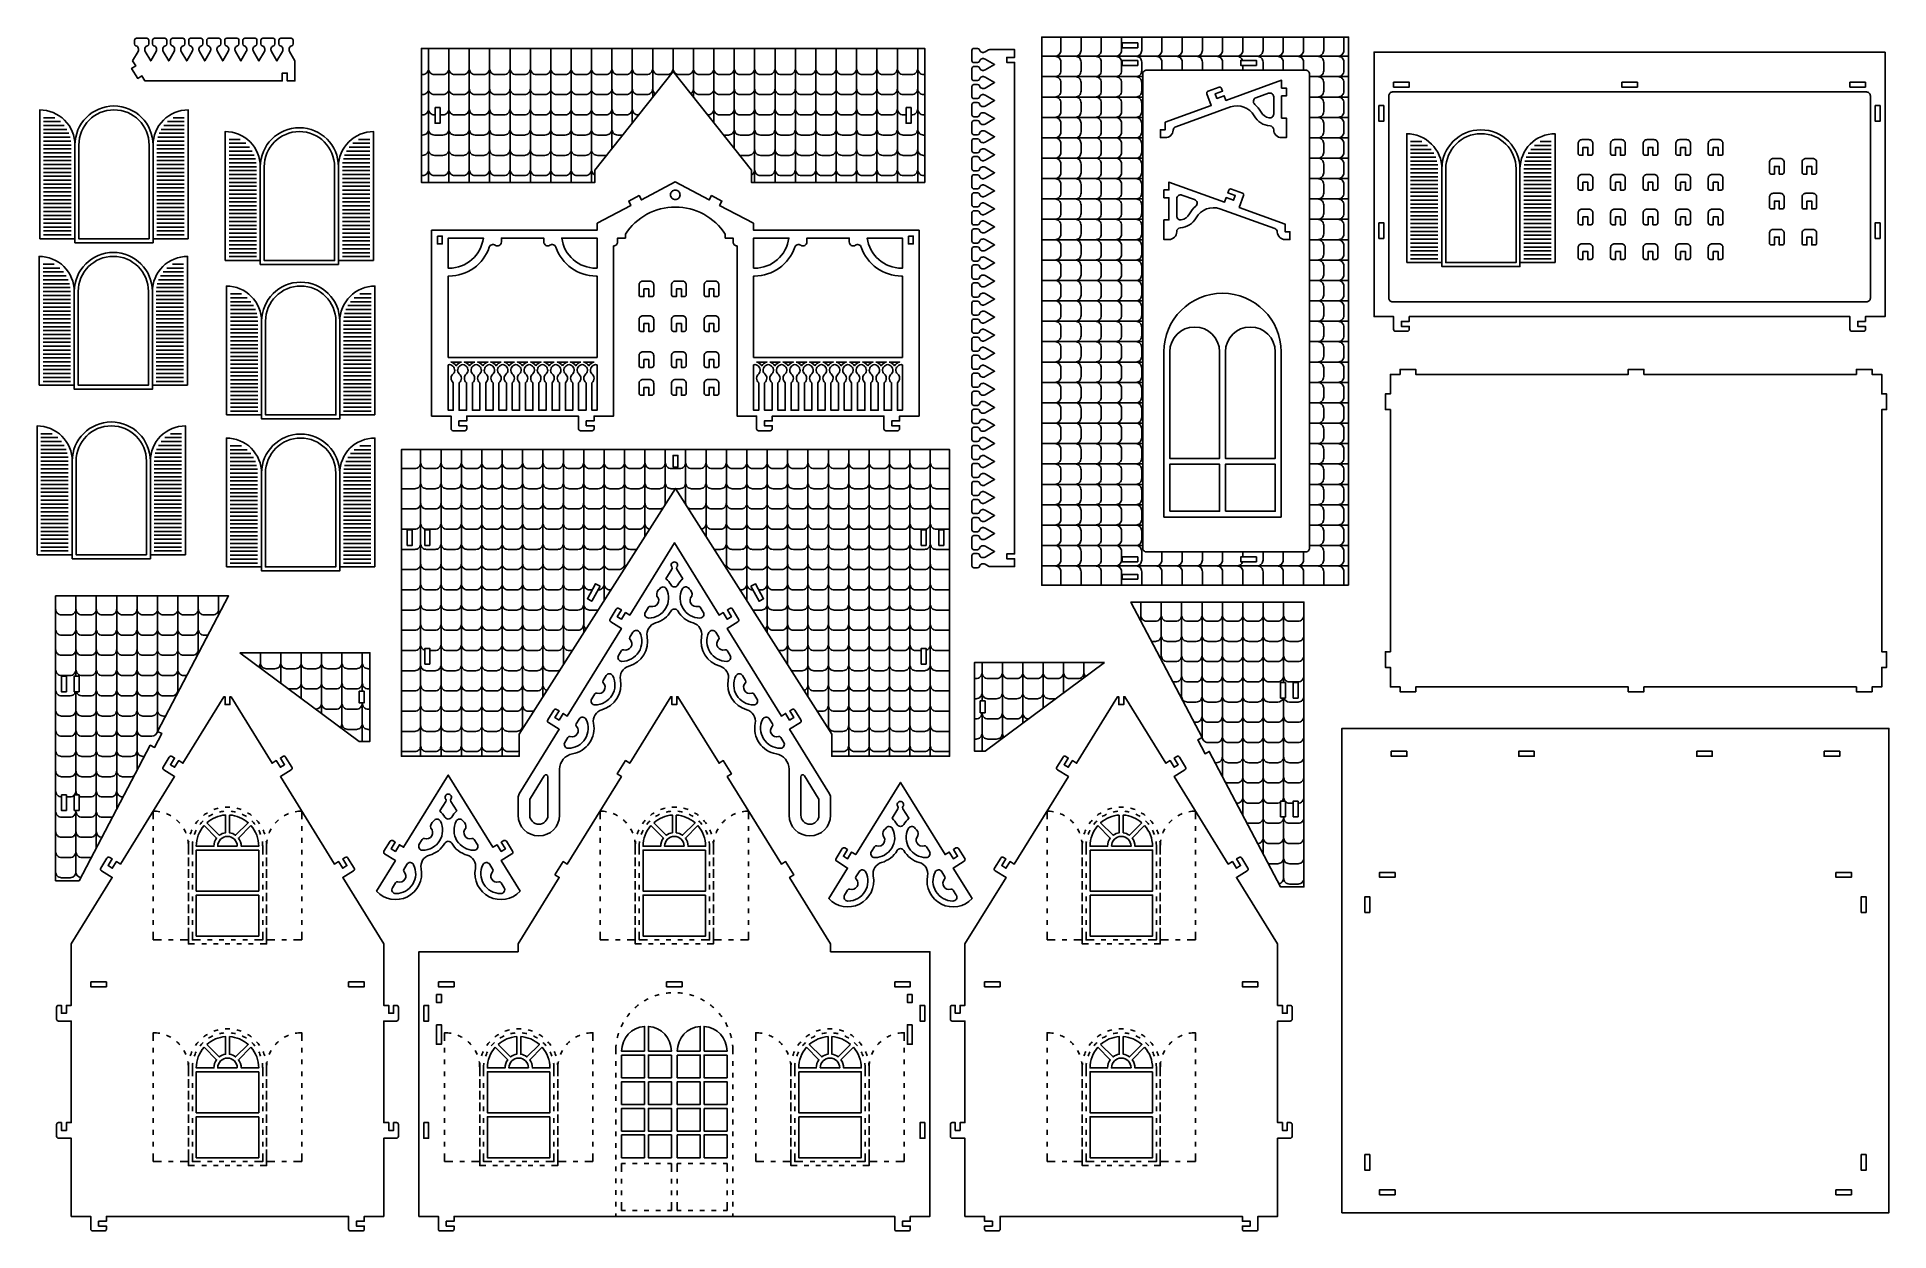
# Model space of a CAD drawing. Extents: x 3334 to 5610, y 984 to 2451.
import ezdxf

# ---------------------------------------------------------------- set-up
doc = ezdxf.new("R2010")
doc.units = 0
doc.header["$MEASUREMENT"] = 0
doc.layers.add('LAYER1', color=18, linetype='CONTINUOUS')

msp = doc.modelspace()

# ---------------------------------------------------------------- linework, layer by layer
at = {"layer": 'LAYER1'}
for points in [[(3451.8, 2422), (3455.6, 2415.7), (3450.5, 2412.6), (3458.1, 2400.3), (3463.2, 2403.5), (3467, 2397.3), (3635.7, 2397.3), (3635.7, 2406.9), (3641.7, 2406.9), (3641.7, 2397.3), (3651.3, 2397.3), (3651.3, 2421.9), (3644.6, 2433.5, -0.475677), (3647.3, 2440.5, 0.32375), (3648.9, 2442.8), (3648.9, 2447.3, 0.414214), (3646.5, 2449.7), (3633.9, 2449.7, 0.414214), (3631.5, 2447.3), (3631.5, 2442.8, 0.32375), (3633.2, 2440.5, -0.475677), (3635.8, 2433.5), (3629.1, 2421.9), (3622.4, 2433.5, -0.475677), (3625.1, 2440.5, 0.32375), (3626.7, 2442.8), (3626.7, 2447.3, 0.414214), (3624.3, 2449.7), (3611.8, 2449.7, 0.414214), (3609.4, 2447.3), (3609.4, 2442.8, 0.32375), (3611, 2440.5, -0.475677), (3613.7, 2433.5), (3607, 2421.9), (3600.3, 2433.5, -0.475677), (3602.9, 2440.5, 0.32375), (3604.6, 2442.8), (3604.6, 2447.3, 0.414214), (3602.2, 2449.7), (3589.6, 2449.7, 0.414214), (3587.2, 2447.3), (3587.2, 2442.8, 0.32375), (3588.8, 2440.5, -0.475677), (3591.5, 2433.5), (3584.8, 2421.9), (3578.1, 2433.5, -0.475677), (3580.8, 2440.5, 0.32375), (3582.4, 2442.8), (3582.4, 2447.3, 0.414214), (3580, 2449.7), (3567.4, 2449.7, 0.414214), (3565, 2447.3), (3565, 2442.8, 0.32375), (3566.7, 2440.5, -0.475677), (3569.3, 2433.5), (3562.6, 2421.9), (3555.9, 2433.5, -0.475677), (3558.6, 2440.5, 0.32375), (3560.2, 2442.8), (3560.2, 2447.3, 0.414214), (3557.8, 2449.7), (3545.3, 2449.7, 0.414214), (3542.9, 2447.3), (3542.9, 2442.8, 0.32375), (3544.5, 2440.5, -0.475677), (3547.2, 2433.5), (3540.5, 2421.9), (3533.8, 2433.5, -0.475677), (3536.4, 2440.5, 0.32375), (3538.1, 2442.8), (3538.1, 2447.3, 0.414214), (3535.7, 2449.7), (3523.1, 2449.7, 0.414214), (3520.7, 2447.3), (3520.7, 2442.8, 0.32375), (3522.3, 2440.5, -0.475677), (3525, 2433.5), (3518.3, 2421.9), (3511.6, 2433.5, -0.475677), (3514.2, 2440.5, 0.32375), (3515.9, 2442.8), (3515.9, 2447.3, 0.414214), (3513.5, 2449.7), (3500.9, 2449.7, 0.414214), (3498.5, 2447.3), (3498.5, 2442.8, 0.32375), (3500.2, 2440.5, -0.475677), (3502.8, 2433.5), (3496.1, 2421.9), (3489.4, 2433.5, -0.475677), (3492.1, 2440.5, 0.32375), (3493.7, 2442.8), (3493.7, 2447.3, 0.414214), (3491.3, 2449.7), (3478.8, 2449.7, 0.414214), (3476.4, 2447.3), (3476.4, 2442.8, 0.32375), (3478, 2440.5, -0.475677), (3480.7, 2433.5), (3474, 2421.9), (3467.3, 2433.5, -0.475677), (3469.9, 2440.5, 0.32375), (3471.6, 2442.8), (3471.6, 2447.3, 0.414214), (3469.2, 2449.7), (3456.6, 2449.7, 0.414214), (3454.2, 2447.3), (3454.2, 2442.8, 0.32375), (3455.8, 2440.5, -0.475677), (3458.5, 2433.5)], [(4499.2, 2432.9, -0.475677), (4492.2, 2435.5, 0.32375), (4490, 2437.2), (4485.5, 2437.2, 0.414214), (4483.1, 2434.8), (4483.1, 2422.2, 0.414214), (4485.5, 2419.8), (4490, 2419.8, 0.32375), (4492.2, 2421.5, -0.475677), (4499.2, 2424.1), (4510.8, 2417.4), (4499.2, 2410.7, -0.475677), (4492.2, 2413.4, 0.32375), (4490, 2415), (4485.5, 2415, 0.414214), (4483.1, 2412.6), (4483.1, 2400, 0.414214), (4485.5, 2397.6), (4490, 2397.6, 0.32375), (4492.2, 2399.3, -0.475677), (4499.2, 2402), (4510.8, 2395.2), (4499.2, 2388.5, -0.475677), (4492.2, 2391.2, 0.32375), (4490, 2392.8), (4485.5, 2392.8, 0.414214), (4483.1, 2390.4), (4483.1, 2377.9, 0.414214), (4485.5, 2375.5), (4490, 2375.5, 0.32375), (4492.2, 2377.1, -0.475677), (4499.2, 2379.8), (4510.8, 2373.1), (4499.2, 2366.4, -0.475677), (4492.2, 2369, 0.32375), (4490, 2370.7), (4485.5, 2370.7, 0.414214), (4483.1, 2368.3), (4483.1, 2355.7, 0.414214), (4485.5, 2353.3), (4490, 2353.3, 0.32375), (4492.2, 2355, -0.475677), (4499.2, 2357.6), (4510.8, 2350.9), (4499.2, 2344.2, -0.475677), (4492.2, 2346.9, 0.32375), (4490, 2348.5), (4485.5, 2348.5, 0.414214), (4483.1, 2346.1), (4483.1, 2333.5, 0.414214), (4485.5, 2331.1), (4490, 2331.1, 0.32375), (4492.2, 2332.8, -0.475677), (4499.2, 2335.4), (4510.8, 2328.7), (4499.2, 2322, -0.475677), (4492.2, 2324.7, 0.32375), (4490, 2326.3), (4485.5, 2326.3, 0.414214), (4483.1, 2323.9), (4483.1, 2311.4, 0.414214), (4485.5, 2309), (4490, 2309, 0.32375), (4492.2, 2310.6, -0.475677), (4499.2, 2313.3), (4510.8, 2306.6), (4499.2, 2299.9, -0.475677), (4492.2, 2302.5, 0.32375), (4490, 2304.2), (4485.5, 2304.2, 0.414214), (4483.1, 2301.8), (4483.1, 2289.2, 0.414214), (4485.5, 2286.8), (4490, 2286.8, 0.32375), (4492.2, 2288.5, -0.475677), (4499.2, 2291.1), (4510.8, 2284.4), (4499.2, 2277.7, -0.475677), (4492.2, 2280.4, 0.32375), (4490, 2282), (4485.5, 2282, 0.414214), (4483.1, 2279.6), (4483.1, 2267, 0.414214), (4485.5, 2264.6), (4490, 2264.6, 0.32375), (4492.2, 2266.3, -0.475677), (4499.2, 2268.9), (4510.8, 2262.2), (4499.2, 2255.5, -0.475677), (4492.2, 2258.2, 0.32375), (4490, 2259.8), (4485.5, 2259.8, 0.414214), (4483.1, 2257.4), (4483.1, 2244.9, 0.414214), (4485.5, 2242.5), (4490, 2242.5, 0.32375), (4492.2, 2244.1, -0.475677), (4499.2, 2246.8), (4510.8, 2240.1), (4499.2, 2233.4, -0.475677), (4492.2, 2236, 0.32375), (4490, 2237.7), (4485.5, 2237.7, 0.414214), (4483.1, 2235.3), (4483.1, 2222.7, 0.414214), (4485.5, 2220.3), (4490, 2220.3, 0.32375), (4492.2, 2222, -0.475677), (4499.2, 2224.6), (4510.8, 2217.9), (4499.2, 2211.2, -0.475677), (4492.2, 2213.9, 0.32375), (4490, 2215.5), (4485.5, 2215.5, 0.414214), (4483.1, 2213.1), (4483.1, 2200.5, 0.414214), (4485.5, 2198.1), (4490, 2198.1, 0.32375), (4492.2, 2199.8, -0.475677), (4499.2, 2202.4), (4510.8, 2195.7), (4499.2, 2189, -0.475677), (4492.2, 2191.7, 0.32375), (4490, 2193.3), (4485.5, 2193.3, 0.414214), (4483.1, 2190.9), (4483.1, 2178.4, 0.414214), (4485.5, 2176), (4490, 2176, 0.32375), (4492.2, 2177.6, -0.475677), (4499.2, 2180.3), (4510.8, 2173.6), (4499.2, 2166.9, -0.475677), (4492.2, 2169.5, 0.32375), (4490, 2171.2), (4485.5, 2171.2, 0.414214), (4483.1, 2168.8), (4483.1, 2156.2, 0.414214), (4485.5, 2153.8), (4490, 2153.8, 0.32375), (4492.2, 2155.4, -0.475677), (4499.2, 2158.1), (4510.8, 2151.4), (4499.2, 2144.7, -0.475677), (4492.2, 2147.4, 0.32375), (4490, 2149), (4485.5, 2149, 0.414214), (4483.1, 2146.6), (4483.1, 2134, 0.414214), (4485.5, 2131.6), (4490, 2131.6, 0.32375), (4492.2, 2133.3, -0.475677), (4499.2, 2135.9), (4510.8, 2129.2), (4499.2, 2122.5, -0.475677), (4492.2, 2125.2, 0.32375), (4490, 2126.8), (4485.5, 2126.8, 0.414214), (4483.1, 2124.4), (4483.1, 2111.9, 0.414214), (4485.5, 2109.5), (4490, 2109.5, 0.32375), (4492.2, 2111.1, -0.475677), (4499.2, 2113.8), (4510.8, 2107.1), (4499.2, 2100.4, -0.475677), (4492.2, 2103, 0.32375), (4490, 2104.7), (4485.5, 2104.7, 0.414214), (4483.1, 2102.3), (4483.1, 2089.7, 0.414214), (4485.5, 2087.3), (4490, 2087.3, 0.32375), (4492.2, 2088.9, -0.475677), (4499.2, 2091.6), (4510.8, 2084.9), (4499.2, 2078.2, -0.475677), (4492.2, 2080.8, 0.32375), (4490, 2082.5), (4485.5, 2082.5, 0.414214), (4483.1, 2080.1), (4483.1, 2067.5, 0.414214), (4485.5, 2065.1), (4490, 2065.1, 0.32375), (4492.2, 2066.8, -0.475677), (4499.2, 2069.4), (4510.8, 2062.7), (4499.2, 2056, -0.475677), (4492.2, 2058.7, 0.32375), (4490, 2060.3), (4485.5, 2060.3, 0.414214), (4483.1, 2057.9), (4483.1, 2045.4, 0.414214), (4485.5, 2043), (4490, 2043, 0.32375), (4492.2, 2044.6, -0.475677), (4499.2, 2047.3), (4510.8, 2040.6), (4499.2, 2033.9, -0.475677), (4492.2, 2036.5, 0.32375), (4490, 2038.2), (4485.5, 2038.2, 0.414214), (4483.1, 2035.8), (4483.1, 2023.2, 0.414214), (4485.5, 2020.8), (4490, 2020.8, 0.32375), (4492.2, 2022.4, -0.475677), (4499.2, 2025.1), (4510.8, 2018.4), (4499.2, 2011.7, -0.475677), (4492.2, 2014.3, 0.32375), (4490, 2016), (4485.5, 2016, 0.414214), (4483.1, 2013.6), (4483.1, 2001, 0.414214), (4485.5, 1998.6), (4490, 1998.6, 0.32375), (4492.2, 2000.3, -0.475677), (4499.2, 2002.9), (4510.8, 1996.2), (4499.2, 1989.5, -0.475677), (4492.2, 1992.2, 0.32375), (4490, 1993.8), (4485.5, 1993.8, 0.414214), (4483.1, 1991.4), (4483.1, 1978.9, 0.414214), (4485.5, 1976.5), (4490, 1976.5, 0.32375), (4492.2, 1978.1, -0.475677), (4499.2, 1980.8), (4510.8, 1974.1), (4499.2, 1967.4, -0.475677), (4492.2, 1970, 0.32375), (4490, 1971.7), (4485.5, 1971.7, 0.414214), (4483.1, 1969.3), (4483.1, 1956.7, 0.414214), (4485.5, 1954.3), (4490, 1954.3, 0.32375), (4492.2, 1955.9, -0.475677), (4499.2, 1958.6), (4510.8, 1951.9), (4499.2, 1945.2, -0.475677), (4492.2, 1947.8, 0.32375), (4490, 1949.5), (4485.5, 1949.5, 0.414214), (4483.1, 1947.1), (4483.1, 1934.5, 0.414214), (4485.5, 1932.1), (4490, 1932.1, 0.32375), (4492.2, 1933.8, -0.475677), (4499.2, 1936.4), (4510.8, 1929.7), (4499.2, 1923, -0.475677), (4492.2, 1925.7, 0.32375), (4490, 1927.3), (4485.5, 1927.3, 0.414214), (4483.1, 1924.9), (4483.1, 1912.4, 0.414214), (4485.5, 1910), (4490, 1910, 0.32375), (4492.2, 1911.6, -0.475677), (4499.2, 1914.3), (4510.8, 1907.6), (4499.2, 1900.8, -0.475677), (4492.2, 1903.5, 0.32375), (4490, 1905.2), (4485.5, 1905.2, 0.414214), (4483.1, 1902.8), (4483.1, 1890.2, 0.414214), (4485.5, 1887.8), (4490, 1887.8, 0.32375), (4492.2, 1889.4, -0.475677), (4499.2, 1892.1), (4510.8, 1885.4), (4499.2, 1878.7, -0.475677), (4492.2, 1881.3, 0.32375), (4490, 1883), (4485.5, 1883, 0.414214), (4483.1, 1880.6), (4483.1, 1868, 0.414214), (4485.5, 1865.6), (4490, 1865.6, 0.32375), (4492.2, 1867.3, -0.475677), (4499.2, 1869.9), (4510.8, 1863.2), (4499.2, 1856.5, -0.475677), (4492.2, 1859.2, 0.32375), (4490, 1860.8), (4485.5, 1860.8, 0.414214), (4483.1, 1858.4), (4483.1, 1845.8, 0.414214), (4485.5, 1843.4), (4490, 1843.4, 0.32375), (4492.2, 1845.1, -0.475677), (4499.2, 1847.8), (4510.8, 1841), (4499.2, 1834.3, -0.475677), (4492.2, 1837, 0.32375), (4490, 1838.6), (4485.5, 1838.6, 0.414214), (4483.1, 1836.2), (4483.1, 1823.7, 0.414214), (4485.5, 1821.3), (4490, 1821.3, 0.32375), (4492.2, 1822.9, -0.475677), (4499.2, 1825.6), (4510.8, 1818.9), (4499.2, 1812.2, -0.475677), (4492.2, 1814.8, 0.32375), (4490, 1816.5), (4485.5, 1816.5, 0.414214), (4483.1, 1814.1), (4483.1, 1801.5, 0.414214), (4485.5, 1799.1), (4490, 1799.1, 0.32375), (4492.2, 1800.8, -0.475677), (4499.2, 1803.4), (4503.5, 1800.9, 0.131652), (4504.7, 1800.6), (4535.5, 1800.6), (4535.5, 1810.2), (4525.9, 1810.2), (4525.9, 1816.2), (4535.5, 1816.2), (4535.5, 2420.1), (4525.9, 2420.1), (4525.9, 2426.1), (4535.5, 2426.1), (4535.5, 2435.7), (4504.7, 2435.7, 0.131652), (4503.5, 2435.3)], [(5604.9, 2432.7), (4977.1, 2432.7), (4977.1, 2107.7), (5001.1, 2107.7), (5001.1, 2092.1, 0.414214), (5003.5, 2089.7), (5017.9, 2089.7, 0.414214), (5020.3, 2092.1), (5020.3, 2095.7), (5010.7, 2095.7), (5010.7, 2101.7), (5020.3, 2101.7), (5020.3, 2107.7), (5561.7, 2107.7), (5561.7, 2092.1, 0.414214), (5564.1, 2089.7), (5578.5, 2089.7, 0.414214), (5580.9, 2092.1), (5580.9, 2095.7), (5571.3, 2095.7), (5571.3, 2101.7), (5580.9, 2101.7), (5580.9, 2107.7), (5604.9, 2107.7)], [(4897.8, 2405.6), (4897.8, 1823.3, -0.414214), (4893, 1818.5), (4697.6, 1818.5, -0.414214), (4692.8, 1823.3), (4692.8, 2405.6, -0.414214), (4697.6, 2410.4), (4893, 2410.4, -0.414214)], [(4789.7, 2388.1, 0.414214), (4786.7, 2389.5), (4773.1, 2384.6, 0.414214), (4771.7, 2381.6), (4777, 2366.9), (4720.6, 2346.5), (4720.6, 2337.2), (4714.6, 2337.2), (4714.6, 2327.6), (4720.6, 2327.6, 0.3991), (4730.2, 2336.7, -0.301728), (4733.4, 2340.9), (4800.6, 2365.3, -0.36851), (4829.8, 2354.3, 0.256171), (4849.3, 2342, -0.396051), (4853.8, 2337.2, 0.414214), (4863.4, 2327.6), (4869.4, 2327.6), (4869.4, 2351.6), (4863.4, 2351.6), (4863.4, 2378.9), (4869.4, 2378.9), (4869.4, 2388.5), (4863.4, 2388.5), (4863.4, 2398.1), (4795, 2373.4), (4793, 2379.1), (4784, 2375.8), (4781.9, 2381.5), (4790.9, 2384.7)], [(3476.9, 2318.5), (3476.9, 2198.5), (3380.9, 2198.5), (3380.9, 2318.5, -1)], [(4853.8, 2377.6), (4853.8, 2356.5, -0.470475), (4848.1, 2351.8, -0.222915), (4838.2, 2358.9, 0.091524), (4830.5, 2368.4, -0.57735), (4831.9, 2376.6), (4847.4, 2382.1, -0.519833)], [(5586.9, 2378.9), (5586.9, 2130.5, -0.414214), (5582.1, 2125.7), (4999.9, 2125.7, -0.414214), (4995.1, 2130.5), (4995.1, 2378.9, -0.414214), (4999.9, 2383.7), (5582.1, 2383.7, -0.414214)], [(3337.7, 2203.3), (3380.9, 2203.3), (3380.9, 2318.5, 0.414214), (3337.7, 2361.7)], [(3472.1, 2318.5), (3472.1, 2203.3), (3385.7, 2203.3), (3385.7, 2318.5, -1)], [(3520.1, 2203.3), (3476.9, 2203.3), (3476.9, 2318.5, -0.414214), (3520.1, 2361.7)], [(3565.5, 2176.6), (3608.7, 2176.6), (3608.7, 2291.8, 0.414214), (3565.5, 2335)], [(3608.7, 2291.8), (3608.7, 2171.8), (3704.7, 2171.8), (3704.7, 2291.8, 1)], [(3613.5, 2291.8), (3613.5, 2176.6), (3699.9, 2176.6), (3699.9, 2291.8, 1)], [(3747.9, 2176.6), (3704.7, 2176.6), (3704.7, 2291.8, -0.414214), (3747.9, 2335)], [(5017.2, 2174), (5060.4, 2174), (5060.4, 2289.2, 0.414214), (5017.2, 2332.4)], [(5060.4, 2289.2), (5060.4, 2169.2), (5156.4, 2169.2), (5156.4, 2289.2, 1)], [(5065.2, 2289.2), (5065.2, 2174), (5151.6, 2174), (5151.6, 2289.2, 1)], [(5199.6, 2174), (5156.4, 2174), (5156.4, 2289.2, -0.414214), (5199.6, 2332.4)], [(5227.8, 2308.3), (5227.8, 2320.3, -0.414214), (5232.6, 2325.1), (5241, 2325.1, -0.414214), (5245.8, 2320.3), (5245.8, 2308.3, -0.414214), (5243.4, 2305.9), (5239.8, 2305.9), (5239.8, 2315.5), (5233.8, 2315.5), (5233.8, 2305.9), (5230.2, 2305.9, -0.414214)], [(5267.8, 2308.3), (5267.8, 2320.3, -0.414214), (5272.6, 2325.1), (5281, 2325.1, -0.414214), (5285.8, 2320.3), (5285.8, 2308.3, -0.414214), (5283.4, 2305.9), (5279.8, 2305.9), (5279.8, 2315.5), (5273.8, 2315.5), (5273.8, 2305.9), (5270.2, 2305.9, -0.414214)], [(5307.8, 2308.3), (5307.8, 2320.3, -0.414214), (5312.6, 2325.1), (5321, 2325.1, -0.414214), (5325.8, 2320.3), (5325.8, 2308.3, -0.414214), (5323.4, 2305.9), (5319.8, 2305.9), (5319.8, 2315.5), (5313.8, 2315.5), (5313.8, 2305.9), (5310.2, 2305.9, -0.414214)], [(5347.8, 2308.3), (5347.8, 2320.3, -0.414214), (5352.6, 2325.1), (5361, 2325.1, -0.414214), (5365.8, 2320.3), (5365.8, 2308.3, -0.414214), (5363.4, 2305.9), (5359.8, 2305.9), (5359.8, 2315.5), (5353.8, 2315.5), (5353.8, 2305.9), (5350.2, 2305.9, -0.414214)], [(5387.8, 2308.3), (5387.8, 2320.3, -0.414214), (5392.6, 2325.1), (5401, 2325.1, -0.414214), (5405.8, 2320.3), (5405.8, 2308.3, -0.414214), (5403.4, 2305.9), (5399.8, 2305.9), (5399.8, 2315.5), (5393.8, 2315.5), (5393.8, 2305.9), (5390.2, 2305.9, -0.414214)], [(5462.9, 2285.1), (5462.9, 2297.1, -0.414214), (5467.7, 2301.9), (5476.1, 2301.9, -0.414214), (5480.9, 2297.1), (5480.9, 2285.1, -0.414214), (5478.5, 2282.7), (5474.9, 2282.7), (5474.9, 2292.3), (5468.9, 2292.3), (5468.9, 2282.7), (5465.3, 2282.7, -0.414214)], [(5502.9, 2285.1), (5502.9, 2297.1, -0.414214), (5507.7, 2301.9), (5516.1, 2301.9, -0.414214), (5520.9, 2297.1), (5520.9, 2285.1, -0.414214), (5518.5, 2282.7), (5514.9, 2282.7), (5514.9, 2292.3), (5508.9, 2292.3), (5508.9, 2282.7), (5505.3, 2282.7, -0.414214)], [(5227.8, 2265.6), (5227.8, 2277.6, -0.414214), (5232.6, 2282.4), (5241, 2282.4, -0.414214), (5245.8, 2277.6), (5245.8, 2265.6, -0.414214), (5243.4, 2263.2), (5239.8, 2263.2), (5239.8, 2272.8), (5233.8, 2272.8), (5233.8, 2263.2), (5230.2, 2263.2, -0.414214)], [(5267.8, 2265.6), (5267.8, 2277.6, -0.414214), (5272.6, 2282.4), (5281, 2282.4, -0.414214), (5285.8, 2277.6), (5285.8, 2265.6, -0.414214), (5283.4, 2263.2), (5279.8, 2263.2), (5279.8, 2272.8), (5273.8, 2272.8), (5273.8, 2263.2), (5270.2, 2263.2, -0.414214)], [(5307.8, 2265.6), (5307.8, 2277.6, -0.414214), (5312.6, 2282.4), (5321, 2282.4, -0.414214), (5325.8, 2277.6), (5325.8, 2265.6, -0.414214), (5323.4, 2263.2), (5319.8, 2263.2), (5319.8, 2272.8), (5313.8, 2272.8), (5313.8, 2263.2), (5310.2, 2263.2, -0.414214)], [(5347.8, 2265.6), (5347.8, 2277.6, -0.414214), (5352.6, 2282.4), (5361, 2282.4, -0.414214), (5365.8, 2277.6), (5365.8, 2265.6, -0.414214), (5363.4, 2263.2), (5359.8, 2263.2), (5359.8, 2272.8), (5353.8, 2272.8), (5353.8, 2263.2), (5350.2, 2263.2, -0.414214)], [(5387.8, 2265.6), (5387.8, 2277.6, -0.414214), (5392.6, 2282.4), (5401, 2282.4, -0.414214), (5405.8, 2277.6), (5405.8, 2265.6, -0.414214), (5403.4, 2263.2), (5399.8, 2263.2), (5399.8, 2272.8), (5393.8, 2272.8), (5393.8, 2263.2), (5390.2, 2263.2, -0.414214)], [(4042.8, 2106), (4042.8, 2194.6, 0.414214), (4047.6, 2199.4), (4047.6, 2204.2), (4057.2, 2204.2), (4057.2, 2209, -0.542632), (4180, 2209), (4180, 2204.2), (4189.6, 2204.2), (4189.6, 2199.4, 0.414214), (4194.4, 2194.6), (4194.4, 2106), (4194.4, 1985.5), (4218.4, 1985.5), (4218.4, 1969.9, 0.414214), (4220.8, 1967.5), (4235.2, 1967.5, 0.414214), (4237.6, 1969.9), (4237.6, 1973.5), (4228, 1973.5), (4228, 1979.5), (4237.6, 1979.5), (4237.6, 1985.5), (4374.9, 1985.5), (4374.9, 1969.9, 0.414214), (4377.3, 1967.5), (4391.7, 1967.5, 0.414214), (4394.1, 1969.9), (4394.1, 1973.5), (4384.5, 1973.5), (4384.5, 1979.5), (4394.1, 1979.5), (4394.1, 1985.5), (4418.1, 1985.5), (4418.1, 2106), (4418.1, 2213.8), (4214.8, 2213.8), (4214.8, 2222.3), (4173, 2244.4), (4175.8, 2249.7), (4163.1, 2256.4), (4160.3, 2251.1), (4118.6, 2273.2), (4076.9, 2251.1), (4074.1, 2256.4), (4061.3, 2249.7), (4064.1, 2244.4), (4022.4, 2222.3), (4022.4, 2213.8), (3819.1, 2213.8), (3819.1, 2106), (3819.1, 1985.5), (3843.1, 1985.5), (3843.1, 1969.9, 0.414214), (3845.5, 1967.5), (3859.9, 1967.5, 0.414214), (3862.3, 1969.9), (3862.3, 1973.5), (3852.7, 1973.5), (3852.7, 1979.5), (3862.3, 1979.5), (3862.3, 1985.5), (3999.6, 1985.5), (3999.6, 1969.9, 0.414214), (4002, 1967.5), (4016.4, 1967.5, 0.414214), (4018.8, 1969.9), (4018.8, 1973.5), (4009.2, 1973.5), (4009.2, 1979.5), (4018.8, 1979.5), (4018.8, 1985.5), (4042.8, 1985.5)], [(4118.6, 2263.2, 0.414214), (4112.7, 2257.3, 0.414214), (4118.6, 2251.5, 0.414214), (4124.4, 2257.3, 0.414214)], [(4798.7, 2263, -0.414214), (4801.8, 2264.4), (4815.3, 2259.5, -0.414214), (4816.8, 2256.4), (4811.5, 2241.8), (4867.8, 2221.4), (4867.8, 2212), (4873.8, 2212), (4873.8, 2202.4), (4867.8, 2202.4, -0.3991), (4858.2, 2211.5, 0.301728), (4855.1, 2215.8), (4787.8, 2240.1, 0.36851), (4758.6, 2229.1, -0.256171), (4739.1, 2216.8, 0.396051), (4734.6, 2212, -0.414214), (4725, 2202.4), (4719, 2202.4), (4719, 2226.4), (4725, 2226.4), (4725, 2253.8), (4719, 2253.8), (4719, 2263.4), (4725, 2263.4), (4725, 2273), (4793.4, 2248.3), (4795.4, 2253.9), (4804.5, 2250.7), (4806.5, 2256.3), (4797.5, 2259.6)], [(4734.6, 2252.5), (4734.6, 2231.3, 0.470475), (4740.3, 2226.6, 0.222915), (4750.2, 2233.8, -0.091524), (4758, 2243.2, 0.57735), (4756.5, 2251.4), (4741.1, 2257, 0.519833)], [(5462.9, 2242.4), (5462.9, 2254.4, -0.414214), (5467.7, 2259.2), (5476.1, 2259.2, -0.414214), (5480.9, 2254.4), (5480.9, 2242.4, -0.414214), (5478.5, 2240), (5474.9, 2240), (5474.9, 2249.6), (5468.9, 2249.6), (5468.9, 2240), (5465.3, 2240, -0.414214)], [(5502.9, 2242.4), (5502.9, 2254.4, -0.414214), (5507.7, 2259.2), (5516.1, 2259.2, -0.414214), (5520.9, 2254.4), (5520.9, 2242.4, -0.414214), (5518.5, 2240), (5514.9, 2240), (5514.9, 2249.6), (5508.9, 2249.6), (5508.9, 2240), (5505.3, 2240, -0.414214)], [(5227.8, 2222.9), (5227.8, 2234.9, -0.414214), (5232.6, 2239.7), (5241, 2239.7, -0.414214), (5245.8, 2234.9), (5245.8, 2222.9, -0.414214), (5243.4, 2220.5), (5239.8, 2220.5), (5239.8, 2230.1), (5233.8, 2230.1), (5233.8, 2220.5), (5230.2, 2220.5, -0.414214)], [(5267.8, 2222.9), (5267.8, 2234.9, -0.414214), (5272.6, 2239.7), (5281, 2239.7, -0.414214), (5285.8, 2234.9), (5285.8, 2222.9, -0.414214), (5283.4, 2220.5), (5279.8, 2220.5), (5279.8, 2230.1), (5273.8, 2230.1), (5273.8, 2220.5), (5270.2, 2220.5, -0.414214)], [(5307.8, 2222.9), (5307.8, 2234.9, -0.414214), (5312.6, 2239.7), (5321, 2239.7, -0.414214), (5325.8, 2234.9), (5325.8, 2222.9, -0.414214), (5323.4, 2220.5), (5319.8, 2220.5), (5319.8, 2230.1), (5313.8, 2230.1), (5313.8, 2220.5), (5310.2, 2220.5, -0.414214)], [(5347.8, 2222.9), (5347.8, 2234.9, -0.414214), (5352.6, 2239.7), (5361, 2239.7, -0.414214), (5365.8, 2234.9), (5365.8, 2222.9, -0.414214), (5363.4, 2220.5), (5359.8, 2220.5), (5359.8, 2230.1), (5353.8, 2230.1), (5353.8, 2220.5), (5350.2, 2220.5, -0.414214)], [(5387.8, 2222.9), (5387.8, 2234.9, -0.414214), (5392.6, 2239.7), (5401, 2239.7, -0.414214), (5405.8, 2234.9), (5405.8, 2222.9, -0.414214), (5403.4, 2220.5), (5399.8, 2220.5), (5399.8, 2230.1), (5393.8, 2230.1), (5393.8, 2220.5), (5390.2, 2220.5, -0.414214)], [(5462.9, 2198.1), (5462.9, 2210.1, -0.414214), (5467.7, 2214.9), (5476.1, 2214.9, -0.414214), (5480.9, 2210.1), (5480.9, 2198.1, -0.414214), (5478.5, 2195.7), (5474.9, 2195.7), (5474.9, 2205.3), (5468.9, 2205.3), (5468.9, 2195.7), (5465.3, 2195.7, -0.414214)], [(5502.9, 2198.1), (5502.9, 2210.1, -0.414214), (5507.7, 2214.9), (5516.1, 2214.9, -0.414214), (5520.9, 2210.1), (5520.9, 2198.1, -0.414214), (5518.5, 2195.7), (5514.9, 2195.7), (5514.9, 2205.3), (5508.9, 2205.3), (5508.9, 2195.7), (5505.3, 2195.7, -0.414214)], [(3476.1, 2138.5), (3476.1, 2018.5), (3380.1, 2018.5), (3380.1, 2138.5, -1)], [(3840.5, 2167.1, 0.376684), (3882.8, 2204.2), (3839.5, 2204.2), (3839.5, 2167.1)], [(3839.5, 2106), (3839.5, 2157.5), (3840.5, 2157.5, 0.322075), (3890, 2193, -0.501769), (3897.3, 2195.4, 0.607857), (3904.9, 2199.4), (3904.9, 2204.2), (3957, 2204.2), (3957, 2199.4, 0.607857), (3964.5, 2195.4, -0.501769), (3971.8, 2193, 0.322075), (4021.3, 2157.5), (4022.4, 2157.5), (4022.4, 2106), (4022.4, 2057.5), (3839.5, 2057.5)], [(4022.4, 2167.1), (4022.4, 2204.2), (3979.1, 2204.2, 0.376684), (4021.3, 2167.1)], [(4214.8, 2167.1), (4214.8, 2204.2), (4258.1, 2204.2, -0.376684), (4215.8, 2167.1)], [(4214.8, 2106), (4214.8, 2057.5), (4397.7, 2057.5), (4397.7, 2106), (4397.7, 2157.5), (4396.6, 2157.5, -0.322075), (4347.1, 2193, 0.501769), (4339.8, 2195.4, -0.607857), (4332.3, 2199.4), (4332.3, 2204.2), (4280.2, 2204.2), (4280.2, 2199.4, -0.607857), (4272.6, 2195.4, 0.501769), (4265.3, 2193, -0.322075), (4215.8, 2157.5), (4214.8, 2157.5)], [(4396.6, 2167.1, -0.376684), (4354.4, 2204.2), (4397.7, 2204.2), (4397.7, 2167.1)], [(5227.8, 2180.3), (5227.8, 2192.3, -0.414214), (5232.6, 2197.1), (5241, 2197.1, -0.414214), (5245.8, 2192.3), (5245.8, 2180.3, -0.414214), (5243.4, 2177.9), (5239.8, 2177.9), (5239.8, 2187.5), (5233.8, 2187.5), (5233.8, 2177.9), (5230.2, 2177.9, -0.414214)], [(5267.8, 2180.3), (5267.8, 2192.3, -0.414214), (5272.6, 2197.1), (5281, 2197.1, -0.414214), (5285.8, 2192.3), (5285.8, 2180.3, -0.414214), (5283.4, 2177.9), (5279.8, 2177.9), (5279.8, 2187.5), (5273.8, 2187.5), (5273.8, 2177.9), (5270.2, 2177.9, -0.414214)], [(5307.8, 2180.3), (5307.8, 2192.3, -0.414214), (5312.6, 2197.1), (5321, 2197.1, -0.414214), (5325.8, 2192.3), (5325.8, 2180.3, -0.414214), (5323.4, 2177.9), (5319.8, 2177.9), (5319.8, 2187.5), (5313.8, 2187.5), (5313.8, 2177.9), (5310.2, 2177.9, -0.414214)], [(5347.8, 2180.3), (5347.8, 2192.3, -0.414214), (5352.6, 2197.1), (5361, 2197.1, -0.414214), (5365.8, 2192.3), (5365.8, 2180.3, -0.414214), (5363.4, 2177.9), (5359.8, 2177.9), (5359.8, 2187.5), (5353.8, 2187.5), (5353.8, 2177.9), (5350.2, 2177.9, -0.414214)], [(5387.8, 2180.3), (5387.8, 2192.3, -0.414214), (5392.6, 2197.1), (5401, 2197.1, -0.414214), (5405.8, 2192.3), (5405.8, 2180.3, -0.414214), (5403.4, 2177.9), (5399.8, 2177.9), (5399.8, 2187.5), (5393.8, 2187.5), (5393.8, 2177.9), (5390.2, 2177.9, -0.414214)], [(3336.9, 2023.3), (3380.1, 2023.3), (3380.1, 2138.5, 0.414214), (3336.9, 2181.7)], [(3471.3, 2138.5), (3471.3, 2023.3), (3384.9, 2023.3), (3384.9, 2138.5, -1)], [(3519.3, 2023.3), (3476.1, 2023.3), (3476.1, 2138.5, -0.414214), (3519.3, 2181.7)], [(3567.1, 1986.8), (3610.3, 1986.8), (3610.3, 2102, 0.414214), (3567.1, 2145.2)], [(3610.3, 2102), (3610.3, 1982), (3706.3, 1982), (3706.3, 2102, 1)], [(3615.1, 2102), (3615.1, 1986.8), (3701.5, 1986.8), (3701.5, 2102, 1)], [(3749.5, 1986.8), (3706.3, 1986.8), (3706.3, 2102, -0.414214), (3749.5, 2145.2)], [(4074, 2134.6), (4074, 2146.6, -0.414214), (4078.8, 2151.4), (4087.2, 2151.4, -0.414214), (4092, 2146.6), (4092, 2134.6, -0.414214), (4089.6, 2132.2), (4086, 2132.2), (4086, 2141.8), (4080, 2141.8), (4080, 2132.2), (4076.4, 2132.2, -0.414214)], [(4114, 2134.6), (4114, 2146.6, -0.414214), (4118.8, 2151.4), (4127.2, 2151.4, -0.414214), (4132, 2146.6), (4132, 2134.6, -0.414214), (4129.6, 2132.2), (4126, 2132.2), (4126, 2141.8), (4120, 2141.8), (4120, 2132.2), (4116.4, 2132.2, -0.414214)], [(4154.1, 2134.6), (4154.1, 2146.6, -0.414214), (4158.9, 2151.4), (4167.3, 2151.4, -0.414214), (4172.1, 2146.6), (4172.1, 2134.6, -0.414214), (4169.7, 2132.2), (4166.1, 2132.2), (4166.1, 2141.8), (4160.1, 2141.8), (4160.1, 2132.2), (4156.5, 2132.2, -0.414214)], [(4862.9, 1861.4), (4862.9, 2064.3, 1), (4718.9, 2064.3), (4718.9, 1861.4)], [(4074, 2091.9), (4074, 2103.9, -0.414214), (4078.8, 2108.7), (4087.2, 2108.7, -0.414214), (4092, 2103.9), (4092, 2091.9, -0.414214), (4089.6, 2089.5), (4086, 2089.5), (4086, 2099.1), (4080, 2099.1), (4080, 2089.5), (4076.4, 2089.5, -0.414214)], [(4114, 2091.9), (4114, 2103.9, -0.414214), (4118.8, 2108.7), (4127.2, 2108.7, -0.414214), (4132, 2103.9), (4132, 2091.9, -0.414214), (4129.6, 2089.5), (4126, 2089.5), (4126, 2099.1), (4120, 2099.1), (4120, 2089.5), (4116.4, 2089.5, -0.414214)], [(4154.1, 2091.9), (4154.1, 2103.9, -0.414214), (4158.9, 2108.7), (4167.3, 2108.7, -0.414214), (4172.1, 2103.9), (4172.1, 2091.9, -0.414214), (4169.7, 2089.5), (4166.1, 2089.5), (4166.1, 2099.1), (4160.1, 2099.1), (4160.1, 2089.5), (4156.5, 2089.5, -0.414214)], [(4726.1, 2064.3), (4726.1, 1933.4), (4787.3, 1933.4), (4787.3, 2064.3, 1)], [(4794.5, 2064.3), (4794.5, 1933.4), (4855.7, 1933.4), (4855.7, 2064.3, 1)], [(3839.5, 2048.3, -0.065439), (3841.2, 2048.7, -0.466916), (3847.3, 2039.8, -0.158726), (3845.7, 2037.4, 0.487801), (3845.8, 2026.5), (3845.8, 1992.7), (3839.5, 1992.7)], [(3855.8, 2051.8), (3843, 2051.8, -0.196954), (3849.4, 2047.2, -0.196954)], [(3851.4, 2039.8, -0.466916), (3857.5, 2048.7, -0.466916), (3863.7, 2039.8, -0.158726), (3862, 2037.4, 0.487801), (3862.1, 2026.5), (3862.1, 1992.7), (3853, 1992.7), (3853, 2026.5, 0.487801), (3853.1, 2037.4, -0.158726)], [(3872.1, 2051.8), (3859.3, 2051.8, -0.196954), (3865.7, 2047.2, -0.196954)], [(3867.8, 2039.8, -0.466916), (3873.9, 2048.7, -0.466916), (3880, 2039.8, -0.158726), (3878.3, 2037.4, 0.487801), (3878.4, 2026.5), (3878.4, 1992.7), (3869.3, 1992.7), (3869.3, 2026.5, 0.487801), (3869.4, 2037.4, -0.158726)], [(3882, 2047.2, -0.196954), (3888.4, 2051.8), (3875.6, 2051.8, -0.196954)], [(3884.1, 2039.8, -0.466916), (3890.2, 2048.7, -0.466916), (3896.3, 2039.8, -0.158726), (3894.6, 2037.4, 0.487801), (3894.7, 2026.5), (3894.7, 1992.7), (3885.6, 1992.7), (3885.6, 2026.5, 0.487801), (3885.7, 2037.4, -0.158726)], [(3904.7, 2051.8), (3891.9, 2051.8, -0.196954), (3898.3, 2047.2, -0.196954)], [(3900.4, 2039.8, -0.466916), (3906.5, 2048.7, -0.466916), (3912.6, 2039.8, -0.158726), (3910.9, 2037.4, 0.487801), (3911, 2026.5), (3911, 1992.7), (3901.9, 1992.7), (3901.9, 2026.5, 0.487801), (3902, 2037.4, -0.158726)], [(3921, 2051.8), (3908.3, 2051.8, -0.196954), (3914.6, 2047.2, -0.196954)], [(3916.7, 2039.8, -0.466916), (3922.8, 2048.7, -0.466916), (3928.9, 2039.8, -0.158726), (3927.2, 2037.4, 0.487801), (3927.3, 2026.5), (3927.3, 1992.7), (3918.2, 1992.7), (3918.2, 2026.5, 0.487801), (3918.3, 2037.4, -0.158726)], [(3937.3, 2051.8), (3924.6, 2051.8, -0.196954), (3930.9, 2047.2, -0.196954)], [(3933, 2039.8, -0.466916), (3939.1, 2048.7, -0.466916), (3945.2, 2039.8, -0.158726), (3943.5, 2037.4, 0.487801), (3943.6, 2026.5), (3943.6, 1992.7), (3934.5, 1992.7), (3934.5, 2026.5, 0.487801), (3934.6, 2037.4, -0.158726)], [(3947.2, 2047.2, -0.196954), (3953.6, 2051.8), (3940.9, 2051.8, -0.196954)], [(3949.3, 2039.8, -0.466916), (3955.4, 2048.7, -0.466916), (3961.5, 2039.8, -0.158726), (3959.9, 2037.4, 0.487801), (3959.9, 2026.5), (3959.9, 1992.7), (3950.8, 1992.7), (3950.8, 2026.5, 0.487801), (3950.9, 2037.4, -0.158726)], [(3969.9, 2051.8), (3957.2, 2051.8, -0.196954), (3963.5, 2047.2, -0.196954)], [(3965.6, 2039.8, -0.466916), (3971.7, 2048.7, -0.466916), (3977.8, 2039.8, -0.158726), (3976.2, 2037.4, 0.487801), (3976.3, 2026.5), (3976.3, 1992.7), (3967.1, 1992.7), (3967.1, 2026.5, 0.487801), (3967.2, 2037.4, -0.158726)], [(3979.9, 2047.2, -0.196954), (3986.2, 2051.8), (3973.5, 2051.8, -0.196954)], [(3981.9, 2039.8, -0.466916), (3988, 2048.7, -0.466916), (3994.1, 2039.8, -0.158726), (3992.5, 2037.4, 0.487801), (3992.6, 2026.5), (3992.6, 1992.7), (3983.5, 1992.7), (3983.5, 2026.5, 0.487801), (3983.5, 2037.4, -0.158726)], [(4002.5, 2051.8), (3989.8, 2051.8, -0.196954), (3996.2, 2047.2, -0.196954)], [(3998.2, 2039.8, -0.466916), (4004.3, 2048.7, -0.466916), (4010.4, 2039.8, -0.158726), (4008.8, 2037.4, 0.487801), (4008.9, 2026.5), (4008.9, 1992.7), (3999.8, 1992.7), (3999.8, 2026.5, 0.487801), (3999.9, 2037.4, -0.158726)], [(4018.8, 2051.8), (4006.1, 2051.8, -0.196954), (4012.5, 2047.2, -0.196954)], [(4022.4, 2048.3, 0.065439), (4020.6, 2048.7, 0.466916), (4014.5, 2039.8, 0.158726), (4016.2, 2037.4, -0.487801), (4016.1, 2026.5), (4016.1, 1992.7), (4022.4, 1992.7)], [(4074, 2047.6), (4074, 2059.6, -0.414214), (4078.8, 2064.4), (4087.2, 2064.4, -0.414214), (4092, 2059.6), (4092, 2047.6, -0.414214), (4089.6, 2045.2), (4086, 2045.2), (4086, 2054.8), (4080, 2054.8), (4080, 2045.2), (4076.4, 2045.2, -0.414214)], [(4114, 2047.6), (4114, 2059.6, -0.414214), (4118.8, 2064.4), (4127.2, 2064.4, -0.414214), (4132, 2059.6), (4132, 2047.6, -0.414214), (4129.6, 2045.2), (4126, 2045.2), (4126, 2054.8), (4120, 2054.8), (4120, 2045.2), (4116.4, 2045.2, -0.414214)], [(4154.1, 2047.6), (4154.1, 2059.6, -0.414214), (4158.9, 2064.4), (4167.3, 2064.4, -0.414214), (4172.1, 2059.6), (4172.1, 2047.6, -0.414214), (4169.7, 2045.2), (4166.1, 2045.2), (4166.1, 2054.8), (4160.1, 2054.8), (4160.1, 2045.2), (4156.5, 2045.2, -0.414214)], [(4214.8, 2048.3, -0.065439), (4216.5, 2048.7, -0.466916), (4222.6, 2039.8, -0.158726), (4221, 2037.4, 0.487801), (4221.1, 2026.5), (4221.1, 1992.7), (4214.8, 1992.7)], [(4218.3, 2051.8), (4231.1, 2051.8, 0.196954), (4224.7, 2047.2, 0.196954)], [(4239, 2039.8, 0.466916), (4232.8, 2048.7, 0.466916), (4226.7, 2039.8, 0.158726), (4228.4, 2037.4, -0.487801), (4228.3, 2026.5), (4228.3, 1992.7), (4237.4, 1992.7), (4237.4, 2026.5, -0.487801), (4237.3, 2037.4, 0.158726)], [(4234.6, 2051.8), (4247.4, 2051.8, 0.196954), (4241, 2047.2, 0.196954)], [(4255.3, 2039.8, 0.466916), (4249.2, 2048.7, 0.466916), (4243.1, 2039.8, 0.158726), (4244.7, 2037.4, -0.487801), (4244.6, 2026.5), (4244.6, 1992.7), (4253.7, 1992.7), (4253.7, 2026.5, -0.487801), (4253.6, 2037.4, 0.158726)], [(4257.3, 2047.2, 0.196954), (4250.9, 2051.8), (4263.7, 2051.8, 0.196954)], [(4271.6, 2039.8, 0.466916), (4265.5, 2048.7, 0.466916), (4259.4, 2039.8, 0.158726), (4261, 2037.4, -0.487801), (4260.9, 2026.5), (4260.9, 1992.7), (4270, 1992.7), (4270, 2026.5, -0.487801), (4269.9, 2037.4, 0.158726)], [(4267.2, 2051.8), (4280, 2051.8, 0.196954), (4273.6, 2047.2, 0.196954)], [(4287.9, 2039.8, 0.466916), (4281.8, 2048.7, 0.466916), (4275.7, 2039.8, 0.158726), (4277.3, 2037.4, -0.487801), (4277.2, 2026.5), (4277.2, 1992.7), (4286.3, 1992.7), (4286.3, 2026.5, -0.487801), (4286.2, 2037.4, 0.158726)], [(4289.9, 2047.2, 0.196954), (4283.6, 2051.8), (4296.3, 2051.8, 0.196954)], [(4304.2, 2039.8, 0.466916), (4298.1, 2048.7, 0.466916), (4292, 2039.8, 0.158726), (4293.6, 2037.4, -0.487801), (4293.5, 2026.5), (4293.5, 1992.7), (4302.6, 1992.7), (4302.6, 2026.5, -0.487801), (4302.5, 2037.4, 0.158726)], [(4299.9, 2051.8), (4312.6, 2051.8, 0.196954), (4306.2, 2047.2, 0.196954)], [(4320.5, 2039.8, 0.466916), (4314.4, 2048.7, 0.466916), (4308.3, 2039.8, 0.158726), (4309.9, 2037.4, -0.487801), (4309.8, 2026.5), (4309.8, 1992.7), (4318.9, 1992.7), (4318.9, 2026.5, -0.487801), (4318.8, 2037.4, 0.158726)], [(4316.2, 2051.8), (4328.9, 2051.8, 0.196954), (4322.5, 2047.2, 0.196954)], [(4336.8, 2039.8, 0.466916), (4330.7, 2048.7, 0.466916), (4324.6, 2039.8, 0.158726), (4326.2, 2037.4, -0.487801), (4326.1, 2026.5), (4326.1, 1992.7), (4335.2, 1992.7), (4335.2, 2026.5, -0.487801), (4335.2, 2037.4, 0.158726)], [(4332.5, 2051.8), (4345.2, 2051.8, 0.196954), (4338.8, 2047.2, 0.196954)], [(4353.1, 2039.8, 0.466916), (4347, 2048.7, 0.466916), (4340.9, 2039.8, 0.158726), (4342.5, 2037.4, -0.487801), (4342.4, 2026.5), (4342.4, 1992.7), (4351.6, 1992.7), (4351.6, 2026.5, -0.487801), (4351.5, 2037.4, 0.158726)], [(4355.2, 2047.2, 0.196954), (4348.8, 2051.8), (4361.5, 2051.8, 0.196954)], [(4369.4, 2039.8, 0.466916), (4363.3, 2048.7, 0.466916), (4357.2, 2039.8, 0.158726), (4358.8, 2037.4, -0.487801), (4358.8, 2026.5), (4358.8, 1992.7), (4367.9, 1992.7), (4367.9, 2026.5, -0.487801), (4367.8, 2037.4, 0.158726)], [(4365.1, 2051.8), (4377.8, 2051.8, 0.196954), (4371.5, 2047.2, 0.196954)], [(4385.7, 2039.8, 0.466916), (4379.6, 2048.7, 0.466916), (4373.5, 2039.8, 0.158726), (4375.2, 2037.4, -0.487801), (4375.1, 2026.5), (4375.1, 1992.7), (4384.2, 1992.7), (4384.2, 2026.5, -0.487801), (4384.1, 2037.4, 0.158726)], [(4381.4, 2051.8), (4394.1, 2051.8, 0.196954), (4387.8, 2047.2, 0.196954)], [(4397.7, 2048.3, 0.065439), (4395.9, 2048.7, 0.466916), (4389.8, 2039.8, 0.158726), (4391.5, 2037.4, -0.487801), (4391.4, 2026.5), (4391.4, 1992.7), (4397.7, 1992.7)], [(4074, 2013.5), (4074, 2025.5, -0.414214), (4078.8, 2030.3), (4087.2, 2030.3, -0.414214), (4092, 2025.5), (4092, 2013.5, -0.414214), (4089.6, 2011.1), (4086, 2011.1), (4086, 2020.7), (4080, 2020.7), (4080, 2011.1), (4076.4, 2011.1, -0.414214)], [(4114, 2013.5), (4114, 2025.5, -0.414214), (4118.8, 2030.3), (4127.2, 2030.3, -0.414214), (4132, 2025.5), (4132, 2013.5, -0.414214), (4129.6, 2011.1), (4126, 2011.1), (4126, 2020.7), (4120, 2020.7), (4120, 2011.1), (4116.4, 2011.1, -0.414214)], [(4154.1, 2013.5), (4154.1, 2025.5, -0.414214), (4158.9, 2030.3), (4167.3, 2030.3, -0.414214), (4172.1, 2025.5), (4172.1, 2013.5, -0.414214), (4169.7, 2011.1), (4166.1, 2011.1), (4166.1, 2020.7), (4160.1, 2020.7), (4160.1, 2011.1), (4156.5, 2011.1, -0.414214)], [(3334.4, 1815), (3377.6, 1815), (3377.6, 1930.2, 0.414214), (3334.4, 1973.4)], [(3377.6, 1930.2), (3377.6, 1810.2), (3473.6, 1810.2), (3473.6, 1930.2, 1)], [(3382.4, 1930.2), (3382.4, 1815), (3468.8, 1815), (3468.8, 1930.2, 1)], [(3516.8, 1815), (3473.6, 1815), (3473.6, 1930.2, -0.414214), (3516.8, 1973.4)], [(3567, 1800.1), (3610.2, 1800.1), (3610.2, 1915.3, 0.414214), (3567, 1958.5)], [(3610.2, 1915.3), (3610.2, 1795.3), (3706.2, 1795.3), (3706.2, 1915.3, 1)], [(3615, 1915.3), (3615, 1800.1), (3701.4, 1800.1), (3701.4, 1915.3, 1)], [(3749.4, 1800.1), (3706.2, 1800.1), (3706.2, 1915.3, -0.414214), (3749.4, 1958.5)], [(4113.3, 1746, -0.195222), (4094.3, 1731.3, 0.390324), (4084, 1714.7, -0.390324), (4061.3, 1678, 0.390324), (4051.1, 1661.4, -0.390324), (4028.4, 1624.6, 0.390324), (4018.1, 1608, -0.419429), (3992.3, 1570.5, 0.364346), (3976.4, 1551.6), (3976.4, 1495.1, -1), (3925.4, 1495.1), (3925.4, 1516.2, -0.139213), (3926.8, 1521.2), (3975.9, 1600.6), (3962.6, 1608.8, -0.414214), (3961.8, 1612.1), (3969.4, 1624.3, -0.414214), (3972.7, 1625.1), (3975.7, 1623.2), (3970.7, 1615), (3975.8, 1611.9), (3980.8, 1620.1), (3985.9, 1616.9), (4052.4, 1724.6), (4039.2, 1732.8, -0.414214), (4038.4, 1736.1), (4046, 1748.3, -0.414214), (4049.3, 1749.1), (4052.3, 1747.2), (4047.3, 1739), (4052.4, 1735.9), (4057.4, 1744.1), (4062.5, 1740.9), (4117.4, 1829.8), (4172.3, 1740.9), (4177.4, 1744.1), (4182.4, 1735.9), (4187.5, 1739), (4182.5, 1747.2), (4185.5, 1749.1, -0.414214), (4188.9, 1748.3), (4196.4, 1736.1, -0.414214), (4195.6, 1732.8), (4182.4, 1724.6), (4248.9, 1616.9), (4254, 1620.1), (4259, 1611.9), (4264.1, 1615), (4259.1, 1623.2), (4262.1, 1625.1, -0.414214), (4265.4, 1624.3), (4273, 1612.1, -0.414214), (4272.2, 1608.8), (4259, 1600.6), (4308, 1521.2, -0.139213), (4309.4, 1516.2), (4309.4, 1495.1, -1), (4258.4, 1495.1), (4258.4, 1551.6, 0.364346), (4242.5, 1570.5, -0.419429), (4216.7, 1608, 0.390324), (4206.4, 1624.6, -0.390324), (4183.7, 1661.4, 0.390324), (4173.5, 1678, -0.390324), (4150.8, 1714.7, 0.390324), (4140.5, 1731.3, -0.195222), (4121.6, 1746, 0.575498)], [(4113.3, 1778, 0.575498), (4121.6, 1778, -0.077363), (4127.7, 1785.6), (4120.5, 1797.4, -0.303894), (4120.6, 1800.1, 0.612281), (4117.4, 1806.2, 0.612281), (4114.2, 1800.1, -0.303894), (4114.3, 1797.4), (4107.1, 1785.6, -0.077363)], [(4081.8, 1744.6, 0.589932), (4085.9, 1737.3, 0.55259), (4107.8, 1772.9, 0.589932), (4099.5, 1773.3, 0.344768), (4096, 1764.3, -0.782555), (4088.3, 1751.7, 0.344768), (4085.5, 1750.7)], [(4153, 1744.6, -0.589932), (4148.9, 1737.3, -0.55259), (4127, 1772.9, -0.589932), (4135.4, 1773.3, -0.344768), (4138.8, 1764.3, 0.782555), (4146.5, 1751.7, -0.344768), (4149.3, 1750.7)], [(4052.6, 1697.4), (4048.8, 1691.3, 0.589932), (4052.9, 1684, 0.55259), (4074.9, 1719.5, 0.589932), (4066.5, 1719.9), (4062.7, 1713.9, 0.344768), (4063.1, 1710.9, -0.782555), (4055.3, 1698.4, 0.344768)], [(4182.2, 1697.4), (4186, 1691.3, -0.589932), (4181.9, 1684, -0.55259), (4159.9, 1719.5, -0.589932), (4168.3, 1719.9), (4172.1, 1713.9, -0.344768), (4171.7, 1710.9, 0.782555), (4179.5, 1698.4, -0.344768)], [(4019.6, 1644, -0.344768), (4022.4, 1645, 0.782555), (4030.1, 1657.6, -0.344768), (4029.8, 1660.5), (4033.5, 1666.6, -0.589932), (4041.9, 1666.2, -0.55259), (4020, 1630.6, -0.589932), (4015.9, 1637.9)], [(4215.2, 1644, 0.344768), (4212.4, 1645, -0.782555), (4204.7, 1657.6, 0.344768), (4205, 1660.5), (4201.3, 1666.6, 0.589932), (4192.9, 1666.2, 0.55259), (4214.8, 1630.6, 0.589932), (4218.9, 1637.9)], [(3358.4, 1100.6, 0.414214), (3360.8, 1098.2), (3376.4, 1098.2), (3376.4, 1002.2), (3400.4, 1002.2), (3400.4, 986.6, 0.414214), (3402.8, 984.2), (3417.2, 984.2, 0.414214), (3419.6, 986.6), (3419.6, 990.2), (3410, 990.2), (3410, 996.2), (3419.6, 996.2), (3419.6, 1002.2), (3717.2, 1002.2), (3717.2, 986.6, 0.414214), (3719.6, 984.2), (3734, 984.2, 0.414214), (3736.4, 986.6), (3736.4, 990.2), (3726.8, 990.2), (3726.8, 996.2), (3736.4, 996.2), (3736.4, 1002.2), (3760.4, 1002.2), (3760.4, 1098.2), (3776, 1098.2, 0.414214), (3778.4, 1100.6), (3778.4, 1115, 0.414214), (3776, 1117.4), (3772.4, 1117.4), (3772.4, 1107.8), (3766.4, 1107.8), (3766.4, 1117.4), (3760.4, 1117.4), (3760.4, 1242.2), (3776, 1242.2, 0.414214), (3778.4, 1244.6), (3778.4, 1259, 0.414214), (3776, 1261.4), (3772.4, 1261.4), (3772.4, 1251.8), (3766.4, 1251.8), (3766.4, 1261.4), (3760.4, 1261.4), (3760.4, 1337), (3709.9, 1418.6), (3723.2, 1426.8, 0.414214), (3724, 1430.1), (3716.4, 1442.4, 0.414214), (3713.1, 1443.2), (3710, 1441.3), (3715.1, 1433.1), (3710, 1429.9), (3704.9, 1438.1), (3699.8, 1435), (3633.3, 1542.6), (3646.6, 1550.8, 0.414214), (3647.4, 1554.1), (3639.8, 1566.4, 0.414214), (3636.5, 1567.2), (3633.4, 1565.3), (3638.5, 1557.1), (3633.4, 1554), (3628.3, 1562.1), (3623.2, 1559), (3572.8, 1640.6), (3571.4, 1640.6), (3571.4, 1631), (3565.4, 1631), (3565.4, 1640.6), (3563.9, 1640.6), (3513.5, 1559), (3508.4, 1562.1), (3503.3, 1554), (3498.2, 1557.1), (3503.3, 1565.3), (3500.2, 1567.2, 0.414214), (3496.9, 1566.4), (3489.3, 1554.1, 0.414214), (3490.1, 1550.8), (3503.4, 1542.6), (3436.9, 1435), (3431.8, 1438.1), (3426.7, 1429.9), (3421.6, 1433.1), (3426.7, 1441.3), (3423.6, 1443.2, 0.414214), (3420.3, 1442.4), (3412.7, 1430.1, 0.414214), (3413.5, 1426.8), (3426.8, 1418.6), (3376.4, 1337), (3376.4, 1261.4), (3370.4, 1261.4), (3370.4, 1251.8), (3364.4, 1251.8), (3364.4, 1261.4), (3360.8, 1261.4, 0.414214), (3358.4, 1259), (3358.4, 1244.6, 0.414214), (3360.8, 1242.2), (3376.4, 1242.2), (3376.4, 1117.4), (3370.4, 1117.4), (3370.4, 1107.8), (3364.4, 1107.8), (3364.4, 1117.4), (3360.8, 1117.4, 0.414214), (3358.4, 1115)], [(3970.7, 1421.8), (3975.9, 1418.6), (3925.4, 1337), (3925.4, 1327.2), (3803.5, 1327.2), (3803.5, 1002.2), (3827.5, 1002.2), (3827.5, 986.6, 0.414214), (3829.9, 984.2), (3844.3, 984.2, 0.414214), (3846.7, 986.6), (3846.7, 990.2), (3837.1, 990.2), (3837.1, 996.2), (3846.7, 996.2), (3846.7, 1002.2), (4388.1, 1002.2), (4388.1, 986.6, 0.414214), (4390.5, 984.2), (4404.9, 984.2, 0.414214), (4407.3, 986.6), (4407.3, 990.2), (4397.7, 990.2), (4397.7, 996.2), (4407.3, 996.2), (4407.3, 1002.2), (4431.3, 1002.2), (4431.3, 1327.2), (4309.4, 1327.2), (4309.4, 1337), (4259, 1418.6), (4264.1, 1421.8), (4254, 1438.1), (4248.9, 1435), (4182.4, 1542.6), (4187.5, 1545.8), (4177.4, 1562.1), (4172.3, 1559), (4121.8, 1640.6), (4120.4, 1640.6), (4120.4, 1631), (4114.4, 1631), (4114.4, 1640.6), (4113, 1640.6), (4062.5, 1559), (4057.4, 1562.1), (4047.3, 1545.8), (4052.4, 1542.6), (3985.9, 1435), (3980.8, 1438.1)], [(4876.5, 1100.6, -0.414214), (4874.1, 1098.2), (4858.5, 1098.2), (4858.5, 1002.2), (4834.5, 1002.2), (4834.5, 986.6, -0.414214), (4832.1, 984.2), (4817.7, 984.2, -0.414214), (4815.3, 986.6), (4815.3, 990.2), (4824.9, 990.2), (4824.9, 996.2), (4815.3, 996.2), (4815.3, 1002.2), (4517.7, 1002.2), (4517.7, 986.6, -0.414214), (4515.3, 984.2), (4500.9, 984.2, -0.414214), (4498.5, 986.6), (4498.5, 990.2), (4508.1, 990.2), (4508.1, 996.2), (4498.5, 996.2), (4498.5, 1002.2), (4474.5, 1002.2), (4474.5, 1098.2), (4458.9, 1098.2, -0.414214), (4456.5, 1100.6), (4456.5, 1115, -0.414214), (4458.9, 1117.4), (4462.5, 1117.4), (4462.5, 1107.8), (4468.5, 1107.8), (4468.5, 1117.4), (4474.5, 1117.4), (4474.5, 1242.2), (4458.9, 1242.2, -0.414214), (4456.5, 1244.6), (4456.5, 1259, -0.414214), (4458.9, 1261.4), (4462.5, 1261.4), (4462.5, 1251.8), (4468.5, 1251.8), (4468.5, 1261.4), (4474.5, 1261.4), (4474.5, 1337), (4524.9, 1418.6), (4511.6, 1426.8, -0.414214), (4510.8, 1430.1), (4518.4, 1442.4, -0.414214), (4521.7, 1443.2), (4524.8, 1441.3), (4519.7, 1433.1), (4524.8, 1429.9), (4529.9, 1438.1), (4535, 1435), (4601.5, 1542.6), (4588.2, 1550.8, -0.414214), (4587.4, 1554.1), (4595, 1566.4, -0.414214), (4598.3, 1567.2), (4601.4, 1565.3), (4596.3, 1557.1), (4601.4, 1554), (4606.5, 1562.1), (4611.6, 1559), (4662, 1640.6), (4663.5, 1640.6), (4663.5, 1631), (4669.5, 1631), (4669.5, 1640.6), (4670.9, 1640.6), (4721.3, 1559), (4726.4, 1562.1), (4731.5, 1554), (4736.6, 1557.1), (4731.5, 1565.3), (4734.6, 1567.2, -0.414214), (4737.9, 1566.4), (4745.5, 1554.1, -0.414214), (4744.7, 1550.8), (4731.4, 1542.6), (4797.9, 1435), (4803, 1438.1), (4808.1, 1429.9), (4813.2, 1433.1), (4808.1, 1441.3), (4811.2, 1443.2, -0.414214), (4814.5, 1442.4), (4822.1, 1430.1, -0.414214), (4821.3, 1426.8), (4808, 1418.6), (4858.5, 1337), (4858.5, 1261.4), (4864.5, 1261.4), (4864.5, 1251.8), (4870.5, 1251.8), (4870.5, 1261.4), (4874.1, 1261.4, -0.414214), (4876.5, 1259), (4876.5, 1244.6, -0.414214), (4874.1, 1242.2), (4858.5, 1242.2), (4858.5, 1117.4), (4864.5, 1117.4), (4864.5, 1107.8), (4870.5, 1107.8), (4870.5, 1117.4), (4874.1, 1117.4, -0.414214), (4876.5, 1115)], [(3986.7, 1590.7), (3982.9, 1584.6, 0.589932), (3987, 1577.3, 0.55259), (4009, 1612.8, 0.589932), (4000.6, 1613.2), (3996.8, 1607.2, 0.344768), (3997.2, 1604.2, -0.782555), (3989.4, 1591.7, 0.344768)], [(4248.1, 1590.7), (4251.9, 1584.6, -0.589932), (4247.8, 1577.3, -0.55259), (4225.8, 1612.8, -0.589932), (4234.2, 1613.2), (4238, 1607.2, -0.344768), (4237.6, 1604.2, 0.782555), (4245.4, 1591.7, -0.344768)], [(3835.5, 1460.7, -0.195222), (3816.5, 1446, 0.390324), (3806.3, 1429.4, -0.755832), (3751.5, 1401.8), (3774.7, 1439.3), (3761.4, 1447.5, -0.414214), (3760.6, 1450.8), (3768.2, 1463, -0.414214), (3771.5, 1463.8), (3774.5, 1461.9), (3769.5, 1453.7), (3774.6, 1450.6), (3779.7, 1458.8), (3784.8, 1455.6), (3839.6, 1544.4), (3894.5, 1455.6), (3899.6, 1458.8), (3904.7, 1450.6), (3909.8, 1453.7), (3904.7, 1461.9), (3907.8, 1463.8, -0.414214), (3911.1, 1463), (3918.6, 1450.8, -0.414214), (3917.9, 1447.5), (3904.6, 1439.3), (3927.8, 1401.8, -0.755832), (3873, 1429.4, 0.390324), (3862.7, 1446, -0.195222), (3843.8, 1460.7, 0.575498)], [(3939.8, 1495.1), (3939.8, 1513.4, -0.139213), (3940.5, 1516), (3957.6, 1543.6, -0.755599), (3962, 1542.4), (3962, 1495.1, -1)], [(4295, 1495.1), (4295, 1513.4, 0.139213), (4294.3, 1516), (4277.2, 1543.6, 0.755599), (4272.8, 1542.4), (4272.8, 1495.1, 1)], [(4399.3, 1451.6, 0.195222), (4418.3, 1437, -0.390324), (4428.5, 1420.4, 0.755832), (4483.3, 1392.7), (4460.1, 1430.2), (4473.4, 1438.4, 0.414214), (4474.2, 1441.7), (4466.6, 1454, 0.414214), (4463.3, 1454.8), (4460.3, 1452.9), (4465.3, 1444.7), (4460.2, 1441.6), (4455.2, 1449.7), (4450.1, 1446.6), (4395.2, 1535.4), (4340.3, 1446.6), (4335.2, 1449.7), (4330.2, 1441.6), (4325.1, 1444.7), (4330.1, 1452.9), (4327, 1454.8, 0.414214), (4323.7, 1454), (4316.2, 1441.7, 0.414214), (4316.9, 1438.4), (4330.2, 1430.2), (4307, 1392.7, 0.755832), (4361.8, 1420.4, -0.390324), (4372.1, 1437, 0.195222), (4391, 1451.6, -0.575498)], [(3835.5, 1492.7, 0.575498), (3843.8, 1492.7, -0.077363), (3850, 1500.3), (3842.7, 1512.1, -0.303894), (3842.8, 1514.7, 0.612281), (3839.6, 1520.9, 0.612281), (3836.5, 1514.7, -0.303894), (3836.6, 1512.1), (3829.3, 1500.3, -0.077363)], [(4399.3, 1483.7, -0.575498), (4391, 1483.7, 0.077363), (4384.9, 1491.3), (4392.1, 1503.1, 0.303894), (4392, 1505.7, -0.612281), (4395.2, 1511.9, -0.612281), (4398.3, 1505.7, 0.303894), (4398.2, 1503.1), (4405.5, 1491.3, 0.077363)], [(3539.6, 1482.4, 0.182708), (3530, 1457), (3551.6, 1457, -0.161906), (3554.9, 1467)], [(3543, 1485.7), (3558.3, 1470.4, -0.125326), (3566, 1473.6), (3566, 1495.3, 0.166595)], [(3570.8, 1495.3, -0.166595), (3593.8, 1485.7), (3578.4, 1470.4, 0.125326), (3570.8, 1473.6)], [(3597.2, 1482.4, -0.182708), (3606.8, 1457), (3585.2, 1457, 0.161906), (3581.8, 1467)], [(3804, 1459.3, 0.589932), (3808.1, 1452, 0.55259), (3830.1, 1487.6, 0.589932), (3821.7, 1488, 0.344768), (3818.3, 1479, -0.782555), (3810.5, 1466.4, 0.344768), (3807.7, 1465.4)], [(3875.3, 1459.3, -0.589932), (3871.1, 1452, -0.55259), (3849.2, 1487.6, -0.589932), (3857.6, 1488, -0.344768), (3861, 1479, 0.782555), (3868.7, 1466.4, -0.344768), (3871.5, 1465.4)], [(4088.6, 1482.4, 0.182708), (4079, 1457), (4100.6, 1457, -0.161906), (4103.9, 1467)], [(4092, 1485.7), (4107.3, 1470.4, -0.125326), (4115, 1473.6), (4115, 1495.3, 0.166595)], [(4119.8, 1495.3, -0.166595), (4142.8, 1485.7), (4127.5, 1470.4, 0.125326), (4119.8, 1473.6)], [(4146.2, 1482.4, -0.182708), (4155.8, 1457), (4134.2, 1457, 0.161906), (4130.9, 1467)], [(4359.5, 1450.3, 0.589932), (4363.7, 1443, 0.55259), (4385.6, 1478.5, 0.589932), (4377.2, 1478.9, 0.344768), (4373.8, 1469.9, -0.782555), (4366.1, 1457.4, 0.344768), (4363.3, 1456.4)], [(4430.8, 1450.3, -0.589932), (4426.7, 1443, -0.55259), (4404.7, 1478.5, -0.589932), (4413.1, 1478.9, -0.344768), (4416.6, 1469.9, 0.782555), (4424.3, 1457.4, -0.344768), (4427.1, 1456.4)], [(4637.7, 1482.4, 0.182708), (4628.1, 1457), (4649.7, 1457, -0.161906), (4653, 1467)], [(4664.1, 1495.3, 0.166595), (4641, 1485.7), (4656.4, 1470.4, -0.125326), (4664.1, 1473.6)], [(4691.9, 1485.7), (4676.5, 1470.4, 0.125326), (4668.9, 1473.6), (4668.9, 1495.3, -0.166595)], [(4695.2, 1482.4, -0.182708), (4704.9, 1457), (4683.3, 1457, 0.161906), (4679.9, 1467)], [(3580.4, 1457, 1), (3556.4, 1457)], [(4129.4, 1457, 1), (4105.4, 1457)], [(4654.5, 1457, -1), (4678.5, 1457)], [(3774.8, 1412.1), (3771, 1406, 0.589932), (3775.2, 1398.7, 0.55259), (3797.1, 1434.2, 0.589932), (3788.7, 1434.6), (3785, 1428.5, 0.344768), (3785.3, 1425.6, -0.782555), (3777.6, 1413.1, 0.344768)], [(3904.5, 1412.1), (3908.2, 1406, -0.589932), (3904.1, 1398.7, -0.55259), (3882.1, 1434.2, -0.589932), (3890.5, 1434.6), (3894.3, 1428.5, -0.344768), (3894, 1425.6, 0.782555), (3901.7, 1413.1, -0.344768)], [(4330.3, 1403), (4326.6, 1397, 0.589932), (4330.7, 1389.6, 0.55259), (4352.7, 1425.2, 0.589932), (4344.3, 1425.6), (4340.5, 1419.5, 0.344768), (4340.8, 1416.6, -0.782555), (4333.1, 1404.1, 0.344768)], [(4460, 1403), (4463.8, 1397, -0.589932), (4459.6, 1389.6, -0.55259), (4437.7, 1425.2, -0.589932), (4446.1, 1425.6), (4449.8, 1419.5, -0.344768), (4449.5, 1416.6, 0.782555), (4457.2, 1404.1, -0.344768)], [(4080.8, 1205.1), (4080.8, 1235.6, 0.3914), (4052.6, 1205.1)], [(4085.6, 1205.1), (4113.8, 1205.1, 0.3914), (4085.6, 1235.6)], [(4149.2, 1205.1), (4121, 1205.1, -0.3914), (4149.2, 1235.6)], [(4154, 1205.1), (4154, 1235.6, -0.3914), (4182.2, 1205.1)], [(3539.6, 1210, 0.182708), (3530, 1184.6), (3551.6, 1184.6, -0.161906), (3554.9, 1194.7)], [(3543, 1213.4), (3558.3, 1198.1, -0.125326), (3566, 1201.3), (3566, 1223, 0.166595)], [(3570.8, 1223, -0.166595), (3593.8, 1213.4), (3578.4, 1198.1, 0.125326), (3570.8, 1201.3)], [(3597.2, 1210, -0.182708), (3606.8, 1184.6), (3585.2, 1184.6, 0.161906), (3581.8, 1194.7)], [(3897.4, 1210, 0.182708), (3887.8, 1184.6), (3909.4, 1184.6, -0.161906), (3912.8, 1194.7)], [(3900.8, 1213.4), (3916.2, 1198.1, -0.125326), (3923.8, 1201.3), (3923.8, 1223, 0.166595)], [(3928.6, 1223, -0.166595), (3951.6, 1213.4), (3936.3, 1198.1, 0.125326), (3928.6, 1201.3)], [(3955, 1210, -0.182708), (3964.6, 1184.6), (3943, 1184.6, 0.161906), (3939.7, 1194.7)], [(4279.8, 1210, 0.182708), (4270.2, 1184.6), (4291.8, 1184.6, -0.161906), (4295.1, 1194.7)], [(4306.2, 1223, 0.166595), (4283.2, 1213.4), (4298.5, 1198.1, -0.125326), (4306.2, 1201.3)], [(4334, 1213.4), (4318.6, 1198.1, 0.125326), (4311, 1201.3), (4311, 1223, -0.166595)], [(4337.4, 1210, -0.182708), (4347, 1184.6), (4325.4, 1184.6, 0.161906), (4322, 1194.7)], [(4637.7, 1210, 0.182708), (4628.1, 1184.6), (4649.7, 1184.6, -0.161906), (4653, 1194.7)], [(4641, 1213.4), (4656.4, 1198.1, -0.125326), (4664.1, 1201.3), (4664.1, 1223, 0.166595)], [(4668.9, 1223, -0.166595), (4691.9, 1213.4), (4676.5, 1198.1, 0.125326), (4668.9, 1201.3)], [(4695.2, 1210, -0.182708), (4704.9, 1184.6), (4683.3, 1184.6, 0.161906), (4679.9, 1194.7)], [(3580.4, 1184.6, 1), (3556.4, 1184.6)], [(3938.2, 1184.6, 1), (3914.2, 1184.6)], [(4296.6, 1184.6, -1), (4320.6, 1184.6)], [(4678.5, 1184.6, 1), (4654.5, 1184.6)]]:
    msp.add_lwpolyline(points, format="xyb", close=True, dxfattribs=at)
for points in [[(4019.7, 2287.6), (4019.7, 2272.6), (3806.7, 2272.6), (3806.7, 2437.2), (4425, 2437.2), (4425, 2272.6), (4212, 2272.6), (4212, 2287.6), (4115.8, 2408.8)], [(4945.8, 1777.7), (4568.9, 1777.7), (4568.9, 2451.2), (4945.8, 2451.2)], [(4686.8, 2438), (4686.8, 2444), (4667.6, 2444), (4667.6, 2438)], [(4686.8, 2422.4), (4686.8, 2416.4), (4667.6, 2416.4), (4667.6, 2422.4)], [(4832.5, 2416.4), (4832.5, 2422.4), (4813.3, 2422.4), (4813.3, 2416.4)], [(5001.1, 2395.7), (5001.1, 2389.7), (5020.3, 2389.7), (5020.3, 2395.7)], [(5281.4, 2395.7), (5281.4, 2389.7), (5300.6, 2389.7), (5300.6, 2395.7)], [(5561.7, 2395.7), (5561.7, 2389.7), (5580.9, 2389.7), (5580.9, 2395.7)], [(4983.1, 2366.9), (4989.1, 2366.9), (4989.1, 2347.7), (4983.1, 2347.7)], [(5598.9, 2366.9), (5592.9, 2366.9), (5592.9, 2347.7), (5598.9, 2347.7)], [(3823.5, 2364.5), (3823.5, 2345.3), (3829.5, 2345.3), (3829.5, 2364.5)], [(4402.2, 2364.5), (4408.2, 2364.5), (4408.2, 2345.3), (4402.2, 2345.3)], [(4983.1, 2222.9), (4989.1, 2222.9), (4989.1, 2203.7), (4983.1, 2203.7)], [(5598.9, 2222.9), (5592.9, 2222.9), (5592.9, 2203.7), (5598.9, 2203.7)], [(3826.3, 2206.6), (3832.3, 2206.6), (3832.3, 2197), (3826.3, 2197)], [(4404.9, 2206.6), (4410.9, 2206.6), (4410.9, 2197), (4404.9, 2197)], [(5308.6, 1652.7), (5569.7, 1652.7), (5569.7, 1646.7), (5588.9, 1646.7), (5588.9, 1652.7), (5600.9, 1652.7), (5600.9, 1676.7), (5606.9, 1676.7), (5606.9, 1695.9), (5600.9, 1695.9), (5600.9, 1993.5), (5606.9, 1993.5), (5606.9, 2012.7), (5600.9, 2012.7), (5600.9, 2036.7), (5588.9, 2036.7), (5588.9, 2042.7), (5569.7, 2042.7), (5569.7, 2036.7), (5308.6, 2036.7), (5308.6, 2042.7), (5289.4, 2042.7), (5289.4, 2036.7), (5028.3, 2036.7), (5028.3, 2042.7), (5009.1, 2042.7), (5009.1, 2036.7), (4997.1, 2036.7), (4997.1, 2012.7), (4991.1, 2012.7), (4991.1, 1993.5), (4997.1, 1993.5), (4997.1, 1695.9), (4991.1, 1695.9), (4991.1, 1676.7), (4997.1, 1676.7), (4997.1, 1652.7), (5009.1, 1652.7), (5009.1, 1646.7), (5028.3, 1646.7), (5028.3, 1652.7), (5289.4, 1652.7), (5289.4, 1646.7), (5308.6, 1646.7)], [(3926.8, 1594.5), (3926.8, 1567.5), (3782.1, 1567.5), (3782.1, 1944.4), (4455.5, 1944.4), (4455.5, 1567.5), (4310.8, 1567.5), (4310.8, 1594.5), (4118.8, 1896.6)], [(4115.8, 1922.8), (4115.8, 1937.2), (4121.8, 1937.2), (4121.8, 1922.8)], [(4726.1, 1868.6), (4787.3, 1868.6), (4787.3, 1926.2), (4726.1, 1926.2)], [(4794.5, 1868.6), (4794.5, 1926.2), (4855.7, 1926.2), (4855.7, 1868.6)], [(3789.3, 1826.5), (3795.3, 1826.5), (3795.3, 1845.7), (3789.3, 1845.7)], [(3810.9, 1826.5), (3816.9, 1826.5), (3816.9, 1845.7), (3810.9, 1845.7)], [(4426.7, 1826.5), (4420.7, 1826.5), (4420.7, 1845.7), (4426.7, 1845.7)], [(4442.3, 1826.5), (4448.3, 1826.5), (4448.3, 1845.7), (4442.3, 1845.7)], [(4686.8, 1806.5), (4686.8, 1812.5), (4667.6, 1812.5), (4667.6, 1806.5)], [(4832.5, 1812.5), (4832.5, 1806.5), (4813.3, 1806.5), (4813.3, 1812.5)], [(4026.1, 1776.5), (4016, 1758), (4010.5, 1761), (4020.6, 1779.5)], [(4211.4, 1776.5), (4221.5, 1758), (4227, 1761), (4216.9, 1779.5)], [(4686.8, 1784.9), (4686.8, 1790.9), (4667.6, 1790.9), (4667.6, 1784.9)], [(3482.4, 1598.1), (3569.8, 1764.6), (3357.2, 1764.6), (3357.2, 1414.6), (3386, 1414.6), (3473.4, 1581.1), (3478.7, 1578.3), (3487.7, 1595.3)], [(4765.8, 1590.4), (4678.3, 1756.9), (4891, 1756.9), (4891, 1407), (4862.2, 1407), (4774.7, 1573.4), (4769.4, 1570.6), (4760.5, 1587.6)], [(3583.5, 1694.6), (3743.4, 1694.6), (3743.4, 1585.8), (3730.2, 1585.8)], [(3816.9, 1680.8), (3810.9, 1680.8), (3810.9, 1700), (3816.9, 1700)], [(4420.7, 1680.8), (4426.7, 1680.8), (4426.7, 1700), (4420.7, 1700)], [(3364.4, 1665.9), (3370.4, 1665.9), (3370.4, 1646.7), (3364.4, 1646.7)], [(3380, 1665.9), (3386, 1665.9), (3386, 1646.7), (3380, 1646.7)], [(4646, 1682.6), (4486, 1682.6), (4486, 1573.8), (4499.2, 1573.8)], [(3736.2, 1647.4), (3730.2, 1647.4), (3730.2, 1633), (3736.2, 1633)], [(4868.2, 1658.2), (4862.2, 1658.2), (4862.2, 1639), (4868.2, 1639)], [(4883.8, 1658.2), (4877.8, 1658.2), (4877.8, 1639), (4883.8, 1639)], [(4493.2, 1635.4), (4499.2, 1635.4), (4499.2, 1621), (4493.2, 1621)], [(4937.7, 1006.7), (4937.7, 1601.7), (5609.7, 1601.7), (5609.7, 1006.7)], [(5017.4, 1573.6), (4998.2, 1573.6), (4998.2, 1567.6), (5017.4, 1567.6)], [(5174, 1573.6), (5154.8, 1573.6), (5154.8, 1567.6), (5174, 1567.6)], [(5373.5, 1573.6), (5392.7, 1573.6), (5392.7, 1567.6), (5373.5, 1567.6)], [(5530.1, 1573.6), (5549.3, 1573.6), (5549.3, 1567.6), (5530.1, 1567.6)], [(3364.4, 1520.1), (3370.4, 1520.1), (3370.4, 1500.9), (3364.4, 1500.9)], [(3380, 1520.1), (3386, 1520.1), (3386, 1500.9), (3380, 1500.9)], [(4868.2, 1512.4), (4862.2, 1512.4), (4862.2, 1493.2), (4868.2, 1493.2)], [(4883.8, 1512.4), (4877.8, 1512.4), (4877.8, 1493.2), (4883.8, 1493.2)], [(3606.8, 1452.2), (3530, 1452.2), (3530, 1401.8), (3606.8, 1401.8)], [(4155.8, 1452.2), (4079, 1452.2), (4079, 1401.8), (4155.8, 1401.8)], [(4628.1, 1452.2), (4704.9, 1452.2), (4704.9, 1401.8), (4628.1, 1401.8)], [(5003, 1424.8), (4983.8, 1424.8), (4983.8, 1418.8), (5003, 1418.8)], [(5544.5, 1424.8), (5563.7, 1424.8), (5563.7, 1418.8), (5544.5, 1418.8)], [(3606.8, 1397), (3606.8, 1346.6), (3530, 1346.6), (3530, 1397)], [(4155.8, 1397), (4155.8, 1346.6), (4079, 1346.6), (4079, 1397)], [(4628.1, 1397), (4628.1, 1346.6), (4704.9, 1346.6), (4704.9, 1397)], [(4965.8, 1375.6), (4965.8, 1394.8), (4971.8, 1394.8), (4971.8, 1375.6)], [(5581.7, 1375.6), (5581.7, 1394.8), (5575.7, 1394.8), (5575.7, 1375.6)], [(3400.4, 1290.2), (3400.4, 1284.2), (3419.6, 1284.2), (3419.6, 1290.2)], [(3717.2, 1290.2), (3717.2, 1284.2), (3736.4, 1284.2), (3736.4, 1290.2)], [(3825.1, 1274.6), (3831.1, 1274.6), (3831.1, 1265), (3825.1, 1265)], [(3827.5, 1290.2), (3827.5, 1284.2), (3846.7, 1284.2), (3846.7, 1290.2)], [(4107.8, 1290.2), (4107.8, 1284.2), (4127, 1284.2), (4127, 1290.2)], [(4388.1, 1290.2), (4388.1, 1284.2), (4407.3, 1284.2), (4407.3, 1290.2)], [(4409.7, 1274.6), (4403.7, 1274.6), (4403.7, 1265), (4409.7, 1265)], [(4517.7, 1290.2), (4517.7, 1284.2), (4498.5, 1284.2), (4498.5, 1290.2)], [(4834.5, 1290.2), (4834.5, 1284.2), (4815.3, 1284.2), (4815.3, 1290.2)], [(3809.5, 1261.4), (3815.5, 1261.4), (3815.5, 1242.2), (3809.5, 1242.2)], [(4425.3, 1261.4), (4419.3, 1261.4), (4419.3, 1242.2), (4425.3, 1242.2)], [(3825.1, 1237.7), (3831.1, 1237.7), (3831.1, 1213.7), (3825.1, 1213.7)], [(4409.7, 1237.7), (4403.7, 1237.7), (4403.7, 1213.7), (4409.7, 1213.7)], [(4052.6, 1200.3), (4052.6, 1172.4), (4080.8, 1172.4), (4080.8, 1200.3)], [(4113.8, 1200.3), (4113.8, 1172.4), (4085.6, 1172.4), (4085.6, 1200.3)], [(4121, 1200.3), (4121, 1172.4), (4149.2, 1172.4), (4149.2, 1200.3)], [(4182.2, 1200.3), (4182.2, 1172.4), (4154, 1172.4), (4154, 1200.3)], [(3606.8, 1179.8), (3530, 1179.8), (3530, 1129.4), (3606.8, 1129.4)], [(3964.6, 1179.8), (3887.8, 1179.8), (3887.8, 1129.4), (3964.6, 1129.4)], [(4080.8, 1139.7), (4052.6, 1139.7), (4052.6, 1167.6), (4080.8, 1167.6)], [(4085.6, 1167.6), (4085.6, 1139.7), (4113.8, 1139.7), (4113.8, 1167.6)], [(4149.2, 1167.6), (4149.2, 1139.7), (4121, 1139.7), (4121, 1167.6)], [(4154, 1139.7), (4182.2, 1139.7), (4182.2, 1167.6), (4154, 1167.6)], [(4270.2, 1179.8), (4347, 1179.8), (4347, 1129.4), (4270.2, 1129.4)], [(4704.9, 1179.8), (4628.1, 1179.8), (4628.1, 1129.4), (4704.9, 1129.4)], [(3606.8, 1124.6), (3606.8, 1074.2), (3530, 1074.2), (3530, 1124.6)], [(3809.5, 1117.4), (3815.5, 1117.4), (3815.5, 1098.2), (3809.5, 1098.2)], [(3964.6, 1124.6), (3964.6, 1074.2), (3887.8, 1074.2), (3887.8, 1124.6)], [(4080.8, 1134.9), (4052.6, 1134.9), (4052.6, 1107), (4080.8, 1107)], [(4113.8, 1107), (4113.8, 1134.9), (4085.6, 1134.9), (4085.6, 1107)], [(4121, 1107), (4121, 1134.9), (4149.2, 1134.9), (4149.2, 1107)], [(4154, 1134.9), (4182.2, 1134.9), (4182.2, 1107), (4154, 1107)], [(4270.2, 1124.6), (4270.2, 1074.2), (4347, 1074.2), (4347, 1124.6)], [(4425.3, 1117.4), (4419.3, 1117.4), (4419.3, 1098.2), (4425.3, 1098.2)], [(4704.9, 1124.6), (4704.9, 1074.2), (4628.1, 1074.2), (4628.1, 1124.6)], [(4080.8, 1074.2), (4052.6, 1074.2), (4052.6, 1102.2), (4080.8, 1102.2)], [(4085.6, 1102.2), (4113.8, 1102.2), (4113.8, 1074.2), (4085.6, 1074.2)], [(4149.2, 1102.2), (4121, 1102.2), (4121, 1074.2), (4149.2, 1074.2)], [(4154, 1074.2), (4182.2, 1074.2), (4182.2, 1102.2), (4154, 1102.2)], [(4965.8, 1078), (4965.8, 1058.8), (4971.8, 1058.8), (4971.8, 1078)], [(5581.7, 1078), (5581.7, 1058.8), (5575.7, 1058.8), (5575.7, 1078)], [(5003, 1034.8), (4983.8, 1034.8), (4983.8, 1028.8), (5003, 1028.8)], [(5544.5, 1034.8), (5563.7, 1034.8), (5563.7, 1028.8), (5544.5, 1028.8)]]:
    msp.add_lwpolyline(points, close=True, dxfattribs=at)
for points in [[(3815.3, 2437.2), (3815.3, 2272.6)], [(3840.3, 2272.6), (3840.3, 2437.2)], [(3865.4, 2437.2), (3865.4, 2272.6)], [(3890.4, 2272.6), (3890.4, 2437.2)], [(3915.5, 2437.2), (3915.5, 2272.6)], [(3940.5, 2272.6), (3940.5, 2437.2)], [(3965.6, 2437.2), (3965.6, 2272.6)], [(3990.6, 2272.6), (3990.6, 2437.2)], [(4015.6, 2437.2), (4015.6, 2272.6)], [(4040.7, 2314.1), (4040.7, 2437.2)], [(4065.7, 2345.7), (4065.7, 2437.2)], [(4090.8, 2437.2), (4090.8, 2377.2)], [(4115.8, 2408.8), (4115.8, 2437.2)], [(4140.9, 2437.2), (4140.9, 2377.2)], [(4165.9, 2345.7), (4165.9, 2437.2)], [(4191, 2314.1), (4191, 2437.2)], [(4216, 2437.2), (4216, 2272.6)], [(4241.1, 2272.6), (4241.1, 2437.2)], [(4266.1, 2437.2), (4266.1, 2272.6)], [(4291.2, 2272.6), (4291.2, 2437.2)], [(4316.2, 2437.2), (4316.2, 2272.6)], [(4341.3, 2272.6), (4341.3, 2437.2)], [(4366.3, 2437.2), (4366.3, 2272.6)], [(4391.4, 2272.6), (4391.4, 2437.2)], [(4416.4, 2437.2), (4416.4, 2272.6)], [(4568.9, 2427.6), (4945.8, 2427.6)], [(4815.9, 2416.4), (4815.9, 2410.4)], [(4692.8, 2402.5), (4568.9, 2402.5)], [(4945.8, 2402.5), (4897.8, 2402.5)], [(4568.9, 2377.5), (4692.8, 2377.5)], [(4945.8, 2377.5), (4897.8, 2377.5)], [(3342.5, 2352.1), (3356.3, 2352.1)], [(3342.5, 2347.3), (3363.1, 2347.3)], [(3515.3, 2347.3), (3494.7, 2347.3)], [(3515.3, 2352.1), (3501.5, 2352.1)], [(4568.9, 2352.4), (4692.8, 2352.4)], [(4897.8, 2352.4), (4945.8, 2352.4)], [(3342.5, 2342.5), (3367.7, 2342.5)], [(3342.5, 2337.7), (3370.9, 2337.7)], [(3342.5, 2332.9), (3373.3, 2332.9)], [(3342.5, 2328.1), (3374.9, 2328.1)], [(3342.5, 2323.3), (3375.8, 2323.3)], [(3515.3, 2323.3), (3482, 2323.3)], [(3515.3, 2328.1), (3482.9, 2328.1)], [(3515.3, 2332.9), (3484.5, 2332.9)], [(3515.3, 2337.7), (3486.8, 2337.7)], [(3515.3, 2342.5), (3490.1, 2342.5)], [(3570.3, 2325.4), (3584.1, 2325.4)], [(3743.1, 2325.4), (3729.3, 2325.4)], [(4692.8, 2327.4), (4568.9, 2327.4)], [(4897.8, 2327.4), (4945.8, 2327.4)], [(5022, 2322.8), (5035.8, 2322.8)], [(5194.8, 2322.8), (5181, 2322.8)], [(3342.5, 2318.5), (3376.1, 2318.5)], [(3342.5, 2313.7), (3376.1, 2313.7)], [(3342.5, 2308.9), (3376.1, 2308.9)], [(3342.5, 2304.1), (3376.1, 2304.1)], [(3342.5, 2299.3), (3376.1, 2299.3)], [(3515.3, 2318.5), (3481.7, 2318.5)], [(3515.3, 2313.7), (3481.7, 2313.7)], [(3515.3, 2308.9), (3481.7, 2308.9)], [(3515.3, 2304.1), (3481.7, 2304.1)], [(3515.3, 2299.3), (3481.7, 2299.3)], [(3570.3, 2320.6), (3590.9, 2320.6)], [(3570.3, 2315.8), (3595.5, 2315.8)], [(3570.3, 2311), (3598.7, 2311)], [(3570.3, 2306.2), (3601.1, 2306.2)], [(3570.3, 2301.4), (3602.7, 2301.4)], [(3743.1, 2301.4), (3710.7, 2301.4)], [(3743.1, 2306.2), (3712.3, 2306.2)], [(3743.1, 2311), (3714.6, 2311)], [(3743.1, 2315.8), (3717.9, 2315.8)], [(3743.1, 2320.6), (3722.5, 2320.6)], [(4568.9, 2302.3), (4692.8, 2302.3)], [(4897.8, 2302.3), (4945.8, 2302.3)], [(5022, 2318), (5042.6, 2318)], [(5022, 2313.2), (5047.2, 2313.2)], [(5022, 2308.4), (5050.4, 2308.4)], [(5022, 2303.6), (5052.8, 2303.6)], [(5022, 2298.8), (5054.4, 2298.8)], [(5194.8, 2298.8), (5162.4, 2298.8)], [(5194.8, 2303.6), (5164, 2303.6)], [(5194.8, 2308.4), (5166.3, 2308.4)], [(5194.8, 2313.2), (5169.6, 2313.2)], [(5194.8, 2318), (5174.2, 2318)], [(3342.5, 2294.5), (3376.1, 2294.5)], [(3342.5, 2289.7), (3376.1, 2289.7)], [(3342.5, 2284.9), (3376.1, 2284.9)], [(3342.5, 2280.1), (3376.1, 2280.1)], [(3515.3, 2294.5), (3481.7, 2294.5)], [(3515.3, 2289.7), (3481.7, 2289.7)], [(3515.3, 2284.9), (3481.7, 2284.9)], [(3515.3, 2280.1), (3481.7, 2280.1)], [(3570.3, 2296.6), (3603.6, 2296.6)], [(3570.3, 2291.8), (3603.9, 2291.8)], [(3570.3, 2287), (3603.9, 2287)], [(3570.3, 2282.2), (3603.9, 2282.2)], [(3570.3, 2277.4), (3603.9, 2277.4)], [(3743.1, 2291.8), (3709.5, 2291.8)], [(3743.1, 2287), (3709.5, 2287)], [(3743.1, 2282.2), (3709.5, 2282.2)], [(3743.1, 2277.4), (3709.5, 2277.4)], [(3743.1, 2296.6), (3709.8, 2296.6)], [(4692.8, 2277.3), (4568.9, 2277.3)], [(4945.8, 2277.3), (4897.8, 2277.3)], [(5022, 2294), (5055.3, 2294)], [(5022, 2289.2), (5055.6, 2289.2)], [(5022, 2284.4), (5055.6, 2284.4)], [(5022, 2279.6), (5055.6, 2279.6)], [(5194.8, 2289.2), (5161.2, 2289.2)], [(5194.8, 2284.4), (5161.2, 2284.4)], [(5194.8, 2279.6), (5161.2, 2279.6)], [(5194.8, 2294), (5161.5, 2294)], [(3342.5, 2275.3), (3376.1, 2275.3)], [(3342.5, 2270.5), (3376.1, 2270.5)], [(3342.5, 2265.7), (3376.1, 2265.7)], [(3342.5, 2260.9), (3376.1, 2260.9)], [(3342.5, 2256.1), (3376.1, 2256.1)], [(3515.3, 2275.3), (3481.7, 2275.3)], [(3515.3, 2270.5), (3481.7, 2270.5)], [(3515.3, 2265.7), (3481.7, 2265.7)], [(3515.3, 2260.9), (3481.7, 2260.9)], [(3515.3, 2256.1), (3481.7, 2256.1)], [(3570.3, 2272.6), (3603.9, 2272.6)], [(3570.3, 2267.8), (3603.9, 2267.8)], [(3570.3, 2263), (3603.9, 2263)], [(3570.3, 2258.2), (3603.9, 2258.2)], [(3570.3, 2253.4), (3603.9, 2253.4)], [(3743.1, 2272.6), (3709.5, 2272.6)], [(3743.1, 2267.8), (3709.5, 2267.8)], [(3743.1, 2263), (3709.5, 2263)], [(3743.1, 2258.2), (3709.5, 2258.2)], [(3743.1, 2253.4), (3709.5, 2253.4)], [(5022, 2274.8), (5055.6, 2274.8)], [(5022, 2270), (5055.6, 2270)], [(5022, 2265.2), (5055.6, 2265.2)], [(5022, 2260.4), (5055.6, 2260.4)], [(5022, 2255.6), (5055.6, 2255.6)], [(5194.8, 2274.8), (5161.2, 2274.8)], [(5194.8, 2270), (5161.2, 2270)], [(5194.8, 2265.2), (5161.2, 2265.2)], [(5194.8, 2260.4), (5161.2, 2260.4)], [(5194.8, 2255.6), (5161.2, 2255.6)], [(3342.5, 2251.3), (3376.1, 2251.3)], [(3342.5, 2246.5), (3376.1, 2246.5)], [(3342.5, 2241.7), (3376.1, 2241.7)], [(3342.5, 2236.9), (3376.1, 2236.9)], [(3342.5, 2232.1), (3376.1, 2232.1)], [(3515.3, 2251.3), (3481.7, 2251.3)], [(3515.3, 2246.5), (3481.7, 2246.5)], [(3515.3, 2241.7), (3481.7, 2241.7)], [(3515.3, 2236.9), (3481.7, 2236.9)], [(3515.3, 2232.1), (3481.7, 2232.1)], [(3570.3, 2248.6), (3603.9, 2248.6)], [(3570.3, 2243.8), (3603.9, 2243.8)], [(3570.3, 2239), (3603.9, 2239)], [(3570.3, 2234.2), (3603.9, 2234.2)], [(3743.1, 2248.6), (3709.5, 2248.6)], [(3743.1, 2243.8), (3709.5, 2243.8)], [(3743.1, 2239), (3709.5, 2239)], [(3743.1, 2234.2), (3709.5, 2234.2)], [(4692.8, 2252.2), (4568.9, 2252.2)], [(4897.8, 2252.2), (4945.8, 2252.2)], [(5022, 2250.8), (5055.6, 2250.8)], [(5022, 2246), (5055.6, 2246)], [(5022, 2241.2), (5055.6, 2241.2)], [(5022, 2236.4), (5055.6, 2236.4)], [(5022, 2231.6), (5055.6, 2231.6)], [(5194.8, 2250.8), (5161.2, 2250.8)], [(5194.8, 2246), (5161.2, 2246)], [(5194.8, 2241.2), (5161.2, 2241.2)], [(5194.8, 2236.4), (5161.2, 2236.4)], [(5194.8, 2231.6), (5161.2, 2231.6)], [(3342.5, 2227.3), (3376.1, 2227.3)], [(3342.5, 2222.5), (3376.1, 2222.5)], [(3342.5, 2217.7), (3376.1, 2217.7)], [(3342.5, 2212.9), (3376.1, 2212.9)], [(3342.5, 2208.1), (3376.1, 2208.1)], [(3515.3, 2227.3), (3481.7, 2227.3)], [(3515.3, 2222.5), (3481.7, 2222.5)], [(3515.3, 2217.7), (3481.7, 2217.7)], [(3515.3, 2212.9), (3481.7, 2212.9)], [(3515.3, 2208.1), (3481.7, 2208.1)], [(3570.3, 2229.4), (3603.9, 2229.4)], [(3570.3, 2224.6), (3603.9, 2224.6)], [(3570.3, 2219.8), (3603.9, 2219.8)], [(3570.3, 2215), (3603.9, 2215)], [(3570.3, 2210.2), (3603.9, 2210.2)], [(3743.1, 2229.4), (3709.5, 2229.4)], [(3743.1, 2224.6), (3709.5, 2224.6)], [(3743.1, 2219.8), (3709.5, 2219.8)], [(3743.1, 2215), (3709.5, 2215)], [(3743.1, 2210.2), (3709.5, 2210.2)], [(4568.9, 2227.2), (4692.8, 2227.2)], [(4897.8, 2227.2), (4945.8, 2227.2)], [(5022, 2226.8), (5055.6, 2226.8)], [(5022, 2222), (5055.6, 2222)], [(5022, 2217.2), (5055.6, 2217.2)], [(5022, 2212.4), (5055.6, 2212.4)], [(5022, 2207.6), (5055.6, 2207.6)], [(5194.8, 2226.8), (5161.2, 2226.8)], [(5194.8, 2222), (5161.2, 2222)], [(5194.8, 2217.2), (5161.2, 2217.2)], [(5194.8, 2212.4), (5161.2, 2212.4)], [(5194.8, 2207.6), (5161.2, 2207.6)], [(3570.3, 2205.4), (3603.9, 2205.4)], [(3570.3, 2200.6), (3603.9, 2200.6)], [(3570.3, 2195.8), (3603.9, 2195.8)], [(3570.3, 2191), (3603.9, 2191)], [(3570.3, 2186.2), (3603.9, 2186.2)], [(3743.1, 2205.4), (3709.5, 2205.4)], [(3743.1, 2200.6), (3709.5, 2200.6)], [(3743.1, 2195.8), (3709.5, 2195.8)], [(3743.1, 2191), (3709.5, 2191)], [(3743.1, 2186.2), (3709.5, 2186.2)], [(4692.8, 2202.1), (4568.9, 2202.1)], [(4897.8, 2202.1), (4945.8, 2202.1)], [(5022, 2202.8), (5055.6, 2202.8)], [(5022, 2198), (5055.6, 2198)], [(5022, 2193.2), (5055.6, 2193.2)], [(5022, 2188.4), (5055.6, 2188.4)], [(5194.8, 2202.8), (5161.2, 2202.8)], [(5194.8, 2198), (5161.2, 2198)], [(5194.8, 2193.2), (5161.2, 2193.2)], [(5194.8, 2188.4), (5161.2, 2188.4)], [(3341.7, 2172.1), (3355.5, 2172.1)], [(3341.7, 2167.3), (3362.3, 2167.3)], [(3341.7, 2162.5), (3366.9, 2162.5)], [(3514.5, 2162.5), (3489.3, 2162.5)], [(3514.5, 2167.3), (3493.9, 2167.3)], [(3514.5, 2172.1), (3500.7, 2172.1)], [(3570.3, 2181.4), (3603.9, 2181.4)], [(3743.1, 2181.4), (3709.5, 2181.4)], [(4568.9, 2177.1), (4692.8, 2177.1)], [(4945.8, 2177.1), (4897.8, 2177.1)], [(5022, 2183.6), (5055.6, 2183.6)], [(5022, 2178.8), (5055.6, 2178.8)], [(5194.8, 2183.6), (5161.2, 2183.6)], [(5194.8, 2178.8), (5161.2, 2178.8)], [(3341.7, 2157.7), (3370.1, 2157.7)], [(3341.7, 2152.9), (3372.5, 2152.9)], [(3341.7, 2148.1), (3374.1, 2148.1)], [(3341.7, 2143.3), (3375, 2143.3)], [(3514.5, 2143.3), (3481.2, 2143.3)], [(3514.5, 2148.1), (3482.1, 2148.1)], [(3514.5, 2152.9), (3483.7, 2152.9)], [(3514.5, 2157.7), (3486, 2157.7)], [(4692.8, 2152), (4568.9, 2152)], [(4945.8, 2152), (4897.8, 2152)], [(3341.7, 2138.5), (3375.3, 2138.5)], [(3341.7, 2133.7), (3375.3, 2133.7)], [(3341.7, 2128.9), (3375.3, 2128.9)], [(3341.7, 2124.1), (3375.3, 2124.1)], [(3341.7, 2119.3), (3375.3, 2119.3)], [(3514.5, 2138.5), (3480.9, 2138.5)], [(3514.5, 2133.7), (3480.9, 2133.7)], [(3514.5, 2128.9), (3480.9, 2128.9)], [(3514.5, 2124.1), (3480.9, 2124.1)], [(3514.5, 2119.3), (3480.9, 2119.3)], [(3571.9, 2135.6), (3585.7, 2135.6)], [(3571.9, 2130.8), (3592.5, 2130.8)], [(3571.9, 2126), (3597.1, 2126)], [(3571.9, 2121.2), (3600.3, 2121.2)], [(3571.9, 2116.4), (3602.7, 2116.4)], [(3744.7, 2116.4), (3713.9, 2116.4)], [(3744.7, 2121.2), (3716.2, 2121.2)], [(3744.7, 2126), (3719.5, 2126)], [(3744.7, 2130.8), (3724.1, 2130.8)], [(3744.7, 2135.6), (3730.9, 2135.6)], [(4568.9, 2127), (4692.8, 2127)], [(4945.8, 2127), (4897.8, 2127)], [(3341.7, 2114.5), (3375.3, 2114.5)], [(3341.7, 2109.7), (3375.3, 2109.7)], [(3341.7, 2104.9), (3375.3, 2104.9)], [(3341.7, 2100.1), (3375.3, 2100.1)], [(3341.7, 2095.3), (3375.3, 2095.3)], [(3514.5, 2114.5), (3480.9, 2114.5)], [(3514.5, 2109.7), (3480.9, 2109.7)], [(3514.5, 2104.9), (3480.9, 2104.9)], [(3514.5, 2100.1), (3480.9, 2100.1)], [(3514.5, 2095.3), (3480.9, 2095.3)], [(3571.9, 2111.6), (3604.3, 2111.6)], [(3571.9, 2106.8), (3605.2, 2106.8)], [(3571.9, 2102), (3605.5, 2102)], [(3571.9, 2097.2), (3605.5, 2097.2)], [(3744.7, 2102), (3711.1, 2102)], [(3744.7, 2097.2), (3711.1, 2097.2)], [(3744.7, 2106.8), (3711.4, 2106.8)], [(3744.7, 2111.6), (3712.3, 2111.6)], [(4692.8, 2101.9), (4568.9, 2101.9)], [(4897.8, 2101.9), (4945.8, 2101.9)], [(3341.7, 2090.5), (3375.3, 2090.5)], [(3341.7, 2085.7), (3375.3, 2085.7)], [(3341.7, 2080.9), (3375.3, 2080.9)], [(3341.7, 2076.1), (3375.3, 2076.1)], [(3341.7, 2071.3), (3375.3, 2071.3)], [(3514.5, 2090.5), (3480.9, 2090.5)], [(3514.5, 2085.7), (3480.9, 2085.7)], [(3514.5, 2080.9), (3480.9, 2080.9)], [(3514.5, 2076.1), (3480.9, 2076.1)], [(3514.5, 2071.3), (3480.9, 2071.3)], [(3571.9, 2092.4), (3605.5, 2092.4)], [(3571.9, 2087.6), (3605.5, 2087.6)], [(3571.9, 2082.8), (3605.5, 2082.8)], [(3571.9, 2078), (3605.5, 2078)], [(3571.9, 2073.2), (3605.5, 2073.2)], [(3744.7, 2092.4), (3711.1, 2092.4)], [(3744.7, 2087.6), (3711.1, 2087.6)], [(3744.7, 2082.8), (3711.1, 2082.8)], [(3744.7, 2078), (3711.1, 2078)], [(3744.7, 2073.2), (3711.1, 2073.2)], [(4568.9, 2076.9), (4692.8, 2076.9)], [(4945.8, 2076.9), (4897.8, 2076.9)], [(3341.7, 2066.5), (3375.3, 2066.5)], [(3341.7, 2061.7), (3375.3, 2061.7)], [(3341.7, 2056.9), (3375.3, 2056.9)], [(3341.7, 2052.1), (3375.3, 2052.1)], [(3514.5, 2066.5), (3480.9, 2066.5)], [(3514.5, 2061.7), (3480.9, 2061.7)], [(3514.5, 2056.9), (3480.9, 2056.9)], [(3514.5, 2052.1), (3480.9, 2052.1)], [(3571.9, 2068.4), (3605.5, 2068.4)], [(3571.9, 2063.6), (3605.5, 2063.6)], [(3571.9, 2058.8), (3605.5, 2058.8)], [(3571.9, 2054), (3605.5, 2054)], [(3571.9, 2049.2), (3605.5, 2049.2)], [(3744.7, 2068.4), (3711.1, 2068.4)], [(3744.7, 2063.6), (3711.1, 2063.6)], [(3744.7, 2058.8), (3711.1, 2058.8)], [(3744.7, 2054), (3711.1, 2054)], [(3744.7, 2049.2), (3711.1, 2049.2)], [(4692.8, 2051.8), (4568.9, 2051.8)], [(4945.8, 2051.8), (4897.8, 2051.8)], [(3341.7, 2047.3), (3375.3, 2047.3)], [(3341.7, 2042.5), (3375.3, 2042.5)], [(3341.7, 2037.7), (3375.3, 2037.7)], [(3341.7, 2032.9), (3375.3, 2032.9)], [(3341.7, 2028.1), (3375.3, 2028.1)], [(3514.5, 2047.3), (3480.9, 2047.3)], [(3514.5, 2042.5), (3480.9, 2042.5)], [(3514.5, 2037.7), (3480.9, 2037.7)], [(3514.5, 2032.9), (3480.9, 2032.9)], [(3514.5, 2028.1), (3480.9, 2028.1)], [(3571.9, 2044.4), (3605.5, 2044.4)], [(3571.9, 2039.6), (3605.5, 2039.6)], [(3571.9, 2034.8), (3605.5, 2034.8)], [(3571.9, 2030), (3605.5, 2030)], [(3571.9, 2025.2), (3605.5, 2025.2)], [(3744.7, 2044.4), (3711.1, 2044.4)], [(3744.7, 2039.6), (3711.1, 2039.6)], [(3744.7, 2034.8), (3711.1, 2034.8)], [(3744.7, 2030), (3711.1, 2030)], [(3744.7, 2025.2), (3711.1, 2025.2)], [(4568.9, 2026.8), (4692.8, 2026.8)], [(4897.8, 2026.8), (4945.8, 2026.8)], [(3571.9, 2020.4), (3605.5, 2020.4)], [(3571.9, 2015.6), (3605.5, 2015.6)], [(3571.9, 2010.8), (3605.5, 2010.8)], [(3571.9, 2006), (3605.5, 2006)], [(3744.7, 2020.4), (3711.1, 2020.4)], [(3744.7, 2015.6), (3711.1, 2015.6)], [(3744.7, 2010.8), (3711.1, 2010.8)], [(3744.7, 2006), (3711.1, 2006)], [(3571.9, 2001.2), (3605.5, 2001.2)], [(3571.9, 1996.4), (3605.5, 1996.4)], [(3571.9, 1991.6), (3605.5, 1991.6)], [(3744.7, 2001.2), (3711.1, 2001.2)], [(3744.7, 1996.4), (3711.1, 1996.4)], [(3744.7, 1991.6), (3711.1, 1991.6)], [(4692.8, 2001.7), (4568.9, 2001.7)], [(4945.8, 2001.7), (4897.8, 2001.7)], [(3339.2, 1963.8), (3352.9, 1963.8)], [(3339.2, 1959), (3359.8, 1959)], [(3512, 1959), (3491.4, 1959)], [(3512, 1963.8), (3498.2, 1963.8)], [(4568.9, 1976.7), (4692.8, 1976.7)], [(4945.8, 1976.7), (4897.8, 1976.7)], [(3339.2, 1954.2), (3364.3, 1954.2)], [(3339.2, 1949.4), (3367.6, 1949.4)], [(3339.2, 1944.6), (3370, 1944.6)], [(3339.2, 1939.8), (3371.5, 1939.8)], [(3339.2, 1935), (3372.5, 1935)], [(3512, 1935), (3478.7, 1935)], [(3512, 1939.8), (3479.6, 1939.8)], [(3512, 1944.6), (3481.2, 1944.6)], [(3512, 1949.4), (3483.5, 1949.4)], [(3512, 1954.2), (3486.8, 1954.2)], [(3571.8, 1948.9), (3585.6, 1948.9)], [(3571.8, 1944.1), (3592.4, 1944.1)], [(3571.8, 1939.3), (3596.9, 1939.3)], [(3571.8, 1934.5), (3600.2, 1934.5)], [(3744.6, 1934.5), (3716.1, 1934.5)], [(3744.6, 1939.3), (3719.4, 1939.3)], [(3744.6, 1944.1), (3724, 1944.1)], [(3744.6, 1948.9), (3730.8, 1948.9)], [(3805.7, 1567.5), (3805.7, 1944.4)], [(3830.7, 1944.4), (3830.7, 1567.5)], [(3855.8, 1567.5), (3855.8, 1944.4)], [(3880.8, 1944.4), (3880.8, 1567.5)], [(3905.9, 1567.5), (3905.9, 1944.4)], [(3930.9, 1944.4), (3930.9, 1601)], [(3956, 1640.4), (3956, 1944.4)], [(3981, 1944.4), (3981, 1679.8)], [(4006.1, 1719.2), (4006.1, 1944.4)], [(4031.1, 1944.4), (4031.1, 1758.7)], [(4056.2, 1798.1), (4056.2, 1944.4)], [(4081.2, 1944.4), (4081.2, 1837.5)], [(4106.3, 1876.9), (4106.3, 1944.4)], [(4131.3, 1944.4), (4131.3, 1876.9)], [(4156.3, 1837.5), (4156.3, 1944.4)], [(4181.4, 1944.4), (4181.4, 1798.1)], [(4206.4, 1758.7), (4206.4, 1944.4)], [(4231.5, 1944.4), (4231.5, 1719.2)], [(4256.5, 1679.8), (4256.5, 1944.4)], [(4281.6, 1640.4), (4281.6, 1944.4)], [(4306.6, 1944.4), (4306.6, 1601)], [(4331.7, 1567.5), (4331.7, 1944.4)], [(4356.7, 1944.4), (4356.7, 1567.5)], [(4381.8, 1944.4), (4381.8, 1567.5)], [(4406.8, 1567.5), (4406.8, 1944.4)], [(4431.9, 1567.5), (4431.9, 1944.4)], [(4692.8, 1951.7), (4568.9, 1951.7)], [(4945.8, 1951.7), (4897.8, 1951.7)], [(3339.2, 1930.2), (3372.8, 1930.2)], [(3339.2, 1925.4), (3372.8, 1925.4)], [(3339.2, 1920.6), (3372.8, 1920.6)], [(3339.2, 1915.8), (3372.8, 1915.8)], [(3512, 1930.2), (3478.4, 1930.2)], [(3512, 1925.4), (3478.4, 1925.4)], [(3512, 1920.6), (3478.4, 1920.6)], [(3512, 1915.8), (3478.4, 1915.8)], [(3571.8, 1929.7), (3602.6, 1929.7)], [(3571.8, 1924.9), (3604.1, 1924.9)], [(3571.8, 1920.1), (3605.1, 1920.1)], [(3571.8, 1915.3), (3605.4, 1915.3)], [(3744.6, 1915.3), (3711, 1915.3)], [(3744.6, 1920.1), (3711.3, 1920.1)], [(3744.6, 1924.9), (3712.2, 1924.9)], [(3744.6, 1929.7), (3713.8, 1929.7)], [(4568.9, 1926.6), (4692.8, 1926.6)], [(4897.8, 1926.6), (4945.8, 1926.6)], [(3339.2, 1911), (3372.8, 1911)], [(3339.2, 1906.2), (3372.8, 1906.2)], [(3339.2, 1901.4), (3372.8, 1901.4)], [(3339.2, 1896.6), (3372.8, 1896.6)], [(3339.2, 1891.8), (3372.8, 1891.8)], [(3512, 1911), (3478.4, 1911)], [(3512, 1906.2), (3478.4, 1906.2)], [(3512, 1901.4), (3478.4, 1901.4)], [(3512, 1896.6), (3478.4, 1896.6)], [(3512, 1891.8), (3478.4, 1891.8)], [(3571.8, 1910.5), (3605.4, 1910.5)], [(3571.8, 1905.7), (3605.4, 1905.7)], [(3571.8, 1900.9), (3605.4, 1900.9)], [(3571.8, 1896.1), (3605.4, 1896.1)], [(3571.8, 1891.3), (3605.4, 1891.3)], [(3744.6, 1910.5), (3711, 1910.5)], [(3744.6, 1905.7), (3711, 1905.7)], [(3744.6, 1900.9), (3711, 1900.9)], [(3744.6, 1896.1), (3711, 1896.1)], [(3744.6, 1891.3), (3711, 1891.3)], [(4692.8, 1901.6), (4568.9, 1901.6)], [(4945.8, 1901.6), (4897.8, 1901.6)], [(3339.2, 1887), (3372.8, 1887)], [(3339.2, 1882.2), (3372.8, 1882.2)], [(3339.2, 1877.4), (3372.8, 1877.4)], [(3339.2, 1872.6), (3372.8, 1872.6)], [(3339.2, 1867.8), (3372.8, 1867.8)], [(3512, 1887), (3478.4, 1887)], [(3512, 1882.2), (3478.4, 1882.2)], [(3512, 1877.4), (3478.4, 1877.4)], [(3512, 1872.6), (3478.4, 1872.6)], [(3512, 1867.8), (3478.4, 1867.8)], [(3571.8, 1886.5), (3605.4, 1886.5)], [(3571.8, 1881.7), (3605.4, 1881.7)], [(3571.8, 1876.9), (3605.4, 1876.9)], [(3571.8, 1872.1), (3605.4, 1872.1)], [(3571.8, 1867.3), (3605.4, 1867.3)], [(3744.6, 1886.5), (3711, 1886.5)], [(3744.6, 1881.7), (3711, 1881.7)], [(3744.6, 1876.9), (3711, 1876.9)], [(3744.6, 1872.1), (3711, 1872.1)], [(3744.6, 1867.3), (3711, 1867.3)], [(4568.9, 1876.5), (4692.8, 1876.5)], [(4897.8, 1876.5), (4945.8, 1876.5)], [(3339.2, 1863), (3372.8, 1863)], [(3339.2, 1858.2), (3372.8, 1858.2)], [(3339.2, 1853.4), (3372.8, 1853.4)], [(3339.2, 1848.6), (3372.8, 1848.6)], [(3339.2, 1843.8), (3372.8, 1843.8)], [(3512, 1863), (3478.4, 1863)], [(3512, 1858.2), (3478.4, 1858.2)], [(3512, 1853.4), (3478.4, 1853.4)], [(3512, 1848.6), (3478.4, 1848.6)], [(3512, 1843.8), (3478.4, 1843.8)], [(3571.8, 1862.5), (3605.4, 1862.5)], [(3571.8, 1857.7), (3605.4, 1857.7)], [(3571.8, 1852.9), (3605.4, 1852.9)], [(3571.8, 1848.1), (3605.4, 1848.1)], [(3571.8, 1843.3), (3605.4, 1843.3)], [(3744.6, 1862.5), (3711, 1862.5)], [(3744.6, 1857.7), (3711, 1857.7)], [(3744.6, 1852.9), (3711, 1852.9)], [(3744.6, 1848.1), (3711, 1848.1)], [(3744.6, 1843.3), (3711, 1843.3)], [(4692.8, 1851.5), (4568.9, 1851.5)], [(4945.8, 1851.5), (4897.8, 1851.5)], [(3339.2, 1839), (3372.8, 1839)], [(3339.2, 1834.2), (3372.8, 1834.2)], [(3339.2, 1829.4), (3372.8, 1829.4)], [(3339.2, 1824.6), (3372.8, 1824.6)], [(3512, 1839), (3478.4, 1839)], [(3512, 1834.2), (3478.4, 1834.2)], [(3512, 1829.4), (3478.4, 1829.4)], [(3512, 1824.6), (3478.4, 1824.6)], [(3571.8, 1838.5), (3605.4, 1838.5)], [(3571.8, 1833.7), (3605.4, 1833.7)], [(3571.8, 1828.9), (3605.4, 1828.9)], [(3571.8, 1824.1), (3605.4, 1824.1)], [(3744.6, 1838.5), (3711, 1838.5)], [(3744.6, 1833.7), (3711, 1833.7)], [(3744.6, 1828.9), (3711, 1828.9)], [(3744.6, 1824.1), (3711, 1824.1)], [(4568.9, 1826.4), (4692.8, 1826.4)], [(4897.8, 1826.4), (4945.8, 1826.4)], [(3339.2, 1819.8), (3372.8, 1819.8)], [(3512, 1819.8), (3478.4, 1819.8)], [(3571.8, 1819.3), (3605.4, 1819.3)], [(3571.8, 1814.5), (3605.4, 1814.5)], [(3571.8, 1809.7), (3605.4, 1809.7)], [(3571.8, 1804.9), (3605.4, 1804.9)], [(3744.6, 1819.3), (3711, 1819.3)], [(3744.6, 1814.5), (3711, 1814.5)], [(3744.6, 1809.7), (3711, 1809.7)], [(3744.6, 1804.9), (3711, 1804.9)], [(4945.8, 1801.4), (4568.9, 1801.4)], [(4815.9, 1818.5), (4815.9, 1812.5)], [(3382.2, 1764.6), (3382.2, 1665.9)], [(3407.2, 1455.2), (3407.2, 1764.6)], [(3432.3, 1764.6), (3432.3, 1502.8)], [(3457.3, 1550.5), (3457.3, 1764.6)], [(3482.4, 1764.6), (3482.4, 1598.1)], [(3507.4, 1645.8), (3507.4, 1764.6)], [(3532.5, 1764.6), (3532.5, 1693.5)], [(3557.5, 1741.1), (3557.5, 1764.6)], [(4690.6, 1733.5), (4690.6, 1756.9)], [(4715.7, 1756.9), (4715.7, 1685.8)], [(4740.7, 1638.1), (4740.7, 1756.9)], [(4765.8, 1756.9), (4765.8, 1590.5)], [(4790.8, 1542.8), (4790.8, 1756.9)], [(4815.9, 1756.9), (4815.9, 1495.2)], [(4840.9, 1447.5), (4840.9, 1756.9)], [(4865.9, 1756.9), (4865.9, 1658.2)], [(3608.8, 1675.8), (3608.8, 1694.6)], [(3633.8, 1694.6), (3633.8, 1657.3)], [(3658.9, 1638.7), (3658.9, 1694.6)], [(3683.9, 1694.6), (3683.9, 1620.1)], [(3709, 1601.6), (3709, 1694.6)], [(3734, 1694.6), (3734, 1647.4)], [(4495.4, 1682.6), (4495.4, 1635.4)], [(4520.5, 1589.6), (4520.5, 1682.6)], [(4545.5, 1682.6), (4545.5, 1608.2)], [(4570.6, 1626.7), (4570.6, 1682.6)], [(4595.6, 1682.6), (4595.6, 1645.3)], [(4620.7, 1663.9), (4620.7, 1682.6)], [(3382.2, 1646.7), (3382.2, 1520.1)], [(4865.9, 1639), (4865.9, 1512.4)], [(3734, 1633), (3734, 1585.8)], [(4495.4, 1621), (4495.4, 1573.8)], [(3477.2, 1481.5), (3477.2, 1475.7)], [(3659.6, 1481.5), (3659.6, 1475.7)], [(4026.2, 1481.5), (4026.2, 1475.7)], [(4208.6, 1481.5), (4208.6, 1475.7)], [(4575.3, 1481.5), (4575.3, 1475.7)], [(4757.7, 1481.5), (4757.7, 1475.7)], [(3477.2, 1467.1), (3477.2, 1461.3)], [(3520.4, 1457), (3520.4, 1451.7)], [(3525.2, 1457), (3525.2, 1446.9)], [(3659.6, 1467.1), (3659.6, 1461.3)], [(4026.2, 1467.1), (4026.2, 1461.3)], [(4069.4, 1457), (4069.4, 1451.7)], [(4074.2, 1457), (4074.2, 1446.9)], [(4208.6, 1467.1), (4208.6, 1461.3)], [(4575.3, 1467.1), (4575.3, 1461.3)], [(4709.7, 1457), (4709.7, 1446.9)], [(4714.5, 1457), (4714.5, 1451.7)], [(4757.7, 1467.1), (4757.7, 1461.3)], [(3477.2, 1452.7), (3477.2, 1446.9)], [(3477.2, 1438.2), (3477.2, 1432.5)], [(3520.4, 1443.1), (3520.4, 1437.3)], [(3520.4, 1432.5), (3520.4, 1438.3)], [(3525.2, 1438.3), (3525.2, 1432.5)], [(3611.6, 1432.5), (3611.6, 1438.3)], [(3616.4, 1437.3), (3616.4, 1443.1)], [(3616.4, 1432.5), (3616.4, 1438.3)], [(3659.6, 1452.7), (3659.6, 1446.9)], [(3659.6, 1438.2), (3659.6, 1432.5)], [(4026.2, 1452.7), (4026.2, 1446.9)], [(4026.2, 1438.2), (4026.2, 1432.5)], [(4069.4, 1443.1), (4069.4, 1437.3)], [(4069.4, 1432.5), (4069.4, 1438.3)], [(4074.2, 1438.3), (4074.2, 1432.5)], [(4160.6, 1432.5), (4160.6, 1438.3)], [(4165.4, 1437.3), (4165.4, 1443.1)], [(4165.4, 1432.5), (4165.4, 1438.3)], [(4208.6, 1452.7), (4208.6, 1446.9)], [(4208.6, 1438.2), (4208.6, 1432.5)], [(4575.3, 1452.7), (4575.3, 1446.9)], [(4575.3, 1438.2), (4575.3, 1432.5)], [(4618.5, 1437.3), (4618.5, 1443.1)], [(4618.5, 1432.5), (4618.5, 1438.3)], [(4623.3, 1432.5), (4623.3, 1438.3)], [(4709.7, 1438.3), (4709.7, 1432.5)], [(4714.5, 1443.1), (4714.5, 1437.3)], [(4714.5, 1432.5), (4714.5, 1438.3)], [(4757.7, 1452.7), (4757.7, 1446.9)], [(4757.7, 1438.2), (4757.7, 1432.5)], [(3477.2, 1423.8), (3477.2, 1418.1)], [(3520.4, 1428.7), (3520.4, 1422.9)], [(3520.4, 1418.1), (3520.4, 1423.8)], [(3520.4, 1414.2), (3520.4, 1408.5)], [(3525.2, 1423.8), (3525.2, 1418.1)], [(3611.6, 1418.1), (3611.6, 1423.8)], [(3616.4, 1422.9), (3616.4, 1428.7)], [(3616.4, 1418.1), (3616.4, 1423.8)], [(3616.4, 1408.5), (3616.4, 1414.2)], [(3659.6, 1423.8), (3659.6, 1418.1)], [(4026.2, 1423.8), (4026.2, 1418.1)], [(4069.4, 1428.7), (4069.4, 1422.9)], [(4069.4, 1418.1), (4069.4, 1423.8)], [(4069.4, 1414.2), (4069.4, 1408.5)], [(4074.2, 1423.8), (4074.2, 1418.1)], [(4160.6, 1418.1), (4160.6, 1423.8)], [(4165.4, 1422.9), (4165.4, 1428.7)], [(4165.4, 1418.1), (4165.4, 1423.8)], [(4165.4, 1408.5), (4165.4, 1414.2)], [(4208.6, 1423.8), (4208.6, 1418.1)], [(4575.3, 1423.8), (4575.3, 1418.1)], [(4618.5, 1422.9), (4618.5, 1428.7)], [(4618.5, 1418.1), (4618.5, 1423.8)], [(4618.5, 1408.5), (4618.5, 1414.2)], [(4623.3, 1418.1), (4623.3, 1423.8)], [(4709.7, 1423.8), (4709.7, 1418.1)], [(4714.5, 1428.7), (4714.5, 1422.9)], [(4714.5, 1418.1), (4714.5, 1423.8)], [(4714.5, 1414.2), (4714.5, 1408.5)], [(4757.7, 1423.8), (4757.7, 1418.1)], [(3477.2, 1409.4), (3477.2, 1403.7)], [(3477.2, 1395), (3477.2, 1389.3)], [(3520.4, 1403.7), (3520.4, 1409.4)], [(3520.4, 1399.8), (3520.4, 1394.1)], [(3520.4, 1389.3), (3520.4, 1395)], [(3525.2, 1409.4), (3525.2, 1403.7)], [(3525.2, 1395), (3525.2, 1389.3)], [(3611.6, 1403.7), (3611.6, 1409.4)], [(3611.6, 1389.3), (3611.6, 1395)], [(3616.4, 1403.7), (3616.4, 1409.4)], [(3616.4, 1394.1), (3616.4, 1399.8)], [(3616.4, 1389.3), (3616.4, 1395)], [(3659.6, 1409.4), (3659.6, 1403.7)], [(3659.6, 1395), (3659.6, 1389.3)], [(4026.2, 1409.4), (4026.2, 1403.7)], [(4026.2, 1395), (4026.2, 1389.3)], [(4069.4, 1403.7), (4069.4, 1409.4)], [(4069.4, 1399.8), (4069.4, 1394.1)], [(4069.4, 1389.3), (4069.4, 1395)], [(4074.2, 1409.4), (4074.2, 1403.7)], [(4074.2, 1395), (4074.2, 1389.3)], [(4160.6, 1403.7), (4160.6, 1409.4)], [(4160.6, 1389.3), (4160.6, 1395)], [(4165.4, 1403.7), (4165.4, 1409.4)], [(4165.4, 1394.1), (4165.4, 1399.8)], [(4165.4, 1389.3), (4165.4, 1395)], [(4208.6, 1409.4), (4208.6, 1403.7)], [(4208.6, 1395), (4208.6, 1389.3)], [(4575.3, 1409.4), (4575.3, 1403.7)], [(4575.3, 1395), (4575.3, 1389.3)], [(4618.5, 1403.7), (4618.5, 1409.4)], [(4618.5, 1394.1), (4618.5, 1399.8)], [(4618.5, 1389.3), (4618.5, 1395)], [(4623.3, 1403.7), (4623.3, 1409.4)], [(4623.3, 1389.3), (4623.3, 1395)], [(4709.7, 1409.4), (4709.7, 1403.7)], [(4709.7, 1395), (4709.7, 1389.3)], [(4714.5, 1403.7), (4714.5, 1409.4)], [(4714.5, 1399.8), (4714.5, 1394.1)], [(4714.5, 1389.3), (4714.5, 1395)], [(4757.7, 1409.4), (4757.7, 1403.7)], [(4757.7, 1395), (4757.7, 1389.3)], [(3477.2, 1380.6), (3477.2, 1374.8)], [(3477.2, 1366.2), (3477.2, 1360.4)], [(3520.4, 1385.4), (3520.4, 1379.7)], [(3520.4, 1374.9), (3520.4, 1380.6)], [(3520.4, 1371), (3520.4, 1365.3)], [(3520.4, 1360.4), (3520.4, 1366.2)], [(3525.2, 1380.6), (3525.2, 1374.9)], [(3525.2, 1366.2), (3525.2, 1360.4)], [(3611.6, 1374.9), (3611.6, 1380.6)], [(3611.6, 1360.4), (3611.6, 1366.2)], [(3616.4, 1379.7), (3616.4, 1385.4)], [(3616.4, 1374.9), (3616.4, 1380.6)], [(3616.4, 1365.3), (3616.4, 1371)], [(3616.4, 1360.4), (3616.4, 1366.2)], [(3659.6, 1380.6), (3659.6, 1374.8)], [(3659.6, 1366.2), (3659.6, 1360.4)], [(4026.2, 1380.6), (4026.2, 1374.8)], [(4026.2, 1366.2), (4026.2, 1360.4)], [(4069.4, 1385.4), (4069.4, 1379.7)], [(4069.4, 1374.9), (4069.4, 1380.6)], [(4069.4, 1371), (4069.4, 1365.3)], [(4069.4, 1360.4), (4069.4, 1366.2)], [(4074.2, 1380.6), (4074.2, 1374.9)], [(4074.2, 1366.2), (4074.2, 1360.4)], [(4160.6, 1374.9), (4160.6, 1380.6)], [(4160.6, 1360.4), (4160.6, 1366.2)], [(4165.4, 1379.7), (4165.4, 1385.4)], [(4165.4, 1374.9), (4165.4, 1380.6)], [(4165.4, 1365.3), (4165.4, 1371)], [(4165.4, 1360.4), (4165.4, 1366.2)], [(4208.6, 1380.6), (4208.6, 1374.8)], [(4208.6, 1366.2), (4208.6, 1360.4)], [(4575.3, 1380.6), (4575.3, 1374.8)], [(4575.3, 1366.2), (4575.3, 1360.4)], [(4618.5, 1379.7), (4618.5, 1385.4)], [(4618.5, 1374.9), (4618.5, 1380.6)], [(4618.5, 1365.3), (4618.5, 1371)], [(4618.5, 1360.4), (4618.5, 1366.2)], [(4623.3, 1374.9), (4623.3, 1380.6)], [(4623.3, 1360.4), (4623.3, 1366.2)], [(4709.7, 1380.6), (4709.7, 1374.9)], [(4709.7, 1366.2), (4709.7, 1360.4)], [(4714.5, 1385.4), (4714.5, 1379.7)], [(4714.5, 1374.9), (4714.5, 1380.6)], [(4714.5, 1371), (4714.5, 1365.3)], [(4714.5, 1360.4), (4714.5, 1366.2)], [(4757.7, 1380.6), (4757.7, 1374.8)], [(4757.7, 1366.2), (4757.7, 1360.4)], [(3477.2, 1351.8), (3477.2, 1341.8)], [(3510.3, 1341.8), (3520.4, 1341.8), (3520.4, 1351.8)], [(3520.4, 1356.6), (3520.4, 1350.8)], [(3525.2, 1351.8), (3525.2, 1341.8), (3535.2, 1341.8)], [(3601.5, 1341.8), (3611.6, 1341.8), (3611.6, 1351.8)], [(3616.4, 1350.8), (3616.4, 1356.6)], [(3626.4, 1341.8), (3616.4, 1341.8), (3616.4, 1351.8)], [(3659.6, 1351.8), (3659.6, 1341.8)], [(4026.2, 1351.8), (4026.2, 1341.8)], [(4059.3, 1341.8), (4069.4, 1341.8), (4069.4, 1351.8)], [(4069.4, 1356.6), (4069.4, 1350.8)], [(4074.2, 1351.8), (4074.2, 1341.8), (4084.3, 1341.8)], [(4150.5, 1341.8), (4160.6, 1341.8), (4160.6, 1351.8)], [(4165.4, 1350.8), (4165.4, 1356.6)], [(4175.5, 1341.8), (4165.4, 1341.8), (4165.4, 1351.8)], [(4208.6, 1351.8), (4208.6, 1341.8)], [(4575.3, 1351.8), (4575.3, 1341.8)], [(4608.4, 1341.8), (4618.5, 1341.8), (4618.5, 1351.8)], [(4618.5, 1350.8), (4618.5, 1356.6)], [(4633.3, 1341.8), (4623.3, 1341.8), (4623.3, 1351.8)], [(4709.7, 1351.8), (4709.7, 1341.8), (4699.6, 1341.8)], [(4714.5, 1356.6), (4714.5, 1350.8)], [(4724.5, 1341.8), (4714.5, 1341.8), (4714.5, 1351.8)], [(4757.7, 1351.8), (4757.7, 1341.8)], [(3477.2, 1341.8), (3487.2, 1341.8)], [(3495.9, 1341.8), (3501.6, 1341.8)], [(3520.4, 1342.2), (3520.4, 1337), (3528, 1337)], [(3536.7, 1337), (3542.4, 1337)], [(3543.9, 1341.8), (3549.6, 1341.8)], [(3551.1, 1337), (3556.8, 1337)], [(3558.3, 1341.8), (3564, 1341.8)], [(3565.5, 1337), (3571.2, 1337)], [(3572.7, 1341.8), (3578.4, 1341.8)], [(3579.9, 1337), (3585.6, 1337)], [(3587.1, 1341.8), (3592.9, 1341.8)], [(3594.3, 1337), (3600.1, 1337)], [(3608.7, 1337), (3616.4, 1337), (3616.4, 1342.2)], [(3640.8, 1341.8), (3635.1, 1341.8)], [(3659.6, 1341.8), (3649.5, 1341.8)], [(4026.2, 1341.8), (4036.3, 1341.8)], [(4044.9, 1341.8), (4050.7, 1341.8)], [(4069.4, 1342.2), (4069.4, 1337), (4077.1, 1337)], [(4085.7, 1337), (4091.5, 1337)], [(4092.9, 1341.8), (4098.7, 1341.8)], [(4100.1, 1337), (4105.9, 1337)], [(4107.3, 1341.8), (4113.1, 1341.8)], [(4114.5, 1337), (4120.3, 1337)], [(4121.7, 1341.8), (4127.5, 1341.8)], [(4128.9, 1337), (4134.7, 1337)], [(4136.1, 1341.8), (4141.9, 1341.8)], [(4143.3, 1337), (4149.1, 1337)], [(4157.7, 1337), (4165.4, 1337), (4165.4, 1342.2)], [(4189.9, 1341.8), (4184.1, 1341.8)], [(4208.6, 1341.8), (4198.5, 1341.8)], [(4575.3, 1341.8), (4585.3, 1341.8)], [(4594, 1341.8), (4599.7, 1341.8)], [(4626.1, 1337), (4618.5, 1337), (4618.5, 1342.2)], [(4640.5, 1337), (4634.8, 1337)], [(4647.7, 1341.8), (4642, 1341.8)], [(4654.9, 1337), (4649.2, 1337)], [(4662.1, 1341.8), (4656.4, 1341.8)], [(4669.3, 1337), (4663.6, 1337)], [(4676.5, 1341.8), (4670.8, 1341.8)], [(4683.7, 1337), (4678, 1337)], [(4690.9, 1341.8), (4685.2, 1341.8)], [(4698.2, 1337), (4692.4, 1337)], [(4714.5, 1342.2), (4714.5, 1337), (4706.8, 1337)], [(4738.9, 1341.8), (4733.2, 1341.8)], [(4757.7, 1341.8), (4747.6, 1341.8)], [(3477.2, 1209.2), (3477.2, 1203.4)], [(3659.6, 1209.2), (3659.6, 1203.4)], [(3835, 1209.2), (3835, 1203.4)], [(4017.4, 1209.2), (4017.4, 1203.4)], [(4217.4, 1209.2), (4217.4, 1203.4)], [(4399.8, 1209.2), (4399.8, 1203.4)], [(4575.3, 1209.2), (4575.3, 1203.4)], [(4757.7, 1209.2), (4757.7, 1203.4)], [(3477.2, 1194.8), (3477.2, 1189)], [(3520.4, 1184.6), (3520.4, 1179.4)], [(3525.2, 1184.6), (3525.2, 1174.6)], [(3659.6, 1194.8), (3659.6, 1189)], [(3835, 1194.8), (3835, 1189)], [(3878.2, 1184.6), (3878.2, 1179.4)], [(3883, 1184.6), (3883, 1174.6)], [(4017.4, 1194.8), (4017.4, 1189)], [(4045.4, 1193), (4045.4, 1187.2)], [(4189.4, 1187.2), (4189.4, 1193)], [(4217.4, 1194.8), (4217.4, 1189)], [(4351.8, 1184.6), (4351.8, 1174.6)], [(4356.6, 1184.6), (4356.6, 1179.4)], [(4399.8, 1194.8), (4399.8, 1189)], [(4575.3, 1194.8), (4575.3, 1189)], [(4618.5, 1184.6), (4618.5, 1179.4)], [(4623.3, 1184.6), (4623.3, 1174.6)], [(4757.7, 1194.8), (4757.7, 1189)], [(3477.2, 1180.3), (3477.2, 1174.6)], [(3477.2, 1165.9), (3477.2, 1160.2)], [(3520.4, 1170.8), (3520.4, 1165)], [(3520.4, 1160.2), (3520.4, 1165.9)], [(3525.2, 1165.9), (3525.2, 1160.2)], [(3611.6, 1160.2), (3611.6, 1165.9)], [(3616.4, 1165), (3616.4, 1170.8)], [(3616.4, 1160.2), (3616.4, 1165.9)], [(3659.6, 1180.3), (3659.6, 1174.6)], [(3659.6, 1165.9), (3659.6, 1160.2)], [(3835, 1180.3), (3835, 1174.6)], [(3835, 1165.9), (3835, 1160.2)], [(3878.2, 1170.8), (3878.2, 1165)], [(3878.2, 1160.2), (3878.2, 1165.9)], [(3883, 1165.9), (3883, 1160.2)], [(3969.4, 1160.2), (3969.4, 1165.9)], [(3974.2, 1165), (3974.2, 1170.8)], [(3974.2, 1160.2), (3974.2, 1165.9)], [(4017.4, 1180.3), (4017.4, 1174.6)], [(4017.4, 1165.9), (4017.4, 1160.2)], [(4045.4, 1178.6), (4045.4, 1172.8)], [(4045.4, 1164.2), (4045.4, 1158.4)], [(4189.4, 1172.8), (4189.4, 1178.6)], [(4189.4, 1158.4), (4189.4, 1164.2)], [(4217.4, 1180.3), (4217.4, 1174.6)], [(4217.4, 1165.9), (4217.4, 1160.2)], [(4260.6, 1165), (4260.6, 1170.8)], [(4260.6, 1160.2), (4260.6, 1165.9)], [(4265.4, 1160.2), (4265.4, 1165.9)], [(4351.8, 1165.9), (4351.8, 1160.2)], [(4356.6, 1170.8), (4356.6, 1165)], [(4356.6, 1160.2), (4356.6, 1165.9)], [(4399.8, 1180.3), (4399.8, 1174.6)], [(4399.8, 1165.9), (4399.8, 1160.2)], [(4575.3, 1180.3), (4575.3, 1174.6)], [(4575.3, 1165.9), (4575.3, 1160.2)], [(4618.5, 1170.8), (4618.5, 1165)], [(4618.5, 1160.2), (4618.5, 1165.9)], [(4623.3, 1165.9), (4623.3, 1160.2)], [(4709.7, 1160.2), (4709.7, 1165.9)], [(4714.5, 1165), (4714.5, 1170.8)], [(4714.5, 1160.2), (4714.5, 1165.9)], [(4757.7, 1180.3), (4757.7, 1174.6)], [(4757.7, 1165.9), (4757.7, 1160.2)], [(3477.2, 1151.5), (3477.2, 1145.8)], [(3520.4, 1156.3), (3520.4, 1150.6)], [(3520.4, 1145.8), (3520.4, 1151.5)], [(3520.4, 1141.9), (3520.4, 1136.2)], [(3525.2, 1151.5), (3525.2, 1145.8)], [(3611.6, 1145.8), (3611.6, 1151.5)], [(3616.4, 1150.6), (3616.4, 1156.3)], [(3616.4, 1145.8), (3616.4, 1151.5)], [(3616.4, 1136.2), (3616.4, 1141.9)], [(3659.6, 1151.5), (3659.6, 1145.8)], [(3835, 1151.5), (3835, 1145.8)], [(3878.2, 1156.3), (3878.2, 1150.6)], [(3878.2, 1145.8), (3878.2, 1151.5)], [(3878.2, 1141.9), (3878.2, 1136.2)], [(3883, 1151.5), (3883, 1145.8)], [(3969.4, 1145.8), (3969.4, 1151.5)], [(3974.2, 1150.6), (3974.2, 1156.3)], [(3974.2, 1145.8), (3974.2, 1151.5)], [(3974.2, 1136.2), (3974.2, 1141.9)], [(4017.4, 1151.5), (4017.4, 1145.8)], [(4045.4, 1149.8), (4045.4, 1144)], [(4189.4, 1144), (4189.4, 1149.8)], [(4217.4, 1151.5), (4217.4, 1145.8)], [(4260.6, 1150.6), (4260.6, 1156.3)], [(4260.6, 1145.8), (4260.6, 1151.5)], [(4260.6, 1136.2), (4260.6, 1141.9)], [(4265.4, 1145.8), (4265.4, 1151.5)], [(4351.8, 1151.5), (4351.8, 1145.8)], [(4356.6, 1156.3), (4356.6, 1150.6)], [(4356.6, 1145.8), (4356.6, 1151.5)], [(4356.6, 1141.9), (4356.6, 1136.2)], [(4399.8, 1151.5), (4399.8, 1145.8)], [(4575.3, 1151.5), (4575.3, 1145.8)], [(4618.5, 1156.3), (4618.5, 1150.6)], [(4618.5, 1145.8), (4618.5, 1151.5)], [(4618.5, 1141.9), (4618.5, 1136.2)], [(4623.3, 1151.5), (4623.3, 1145.8)], [(4709.7, 1145.8), (4709.7, 1151.5)], [(4714.5, 1150.6), (4714.5, 1156.3)], [(4714.5, 1145.8), (4714.5, 1151.5)], [(4714.5, 1136.2), (4714.5, 1141.9)], [(4757.7, 1151.5), (4757.7, 1145.8)], [(3477.2, 1137.1), (3477.2, 1131.4)], [(3477.2, 1122.7), (3477.2, 1116.9)], [(3520.4, 1131.4), (3520.4, 1137.1)], [(3520.4, 1127.5), (3520.4, 1121.8)], [(3520.4, 1117), (3520.4, 1122.7)], [(3525.2, 1137.1), (3525.2, 1131.4)], [(3525.2, 1122.7), (3525.2, 1117)], [(3611.6, 1131.4), (3611.6, 1137.1)], [(3611.6, 1117), (3611.6, 1122.7)], [(3616.4, 1131.4), (3616.4, 1137.1)], [(3616.4, 1121.8), (3616.4, 1127.5)], [(3616.4, 1117), (3616.4, 1122.7)], [(3659.6, 1137.1), (3659.6, 1131.4)], [(3659.6, 1122.7), (3659.6, 1116.9)], [(3835, 1137.1), (3835, 1131.4)], [(3835, 1122.7), (3835, 1116.9)], [(3878.2, 1131.4), (3878.2, 1137.1)], [(3878.2, 1127.5), (3878.2, 1121.8)], [(3878.2, 1117), (3878.2, 1122.7)], [(3883, 1137.1), (3883, 1131.4)], [(3883, 1122.7), (3883, 1117)], [(3969.4, 1131.4), (3969.4, 1137.1)], [(3969.4, 1117), (3969.4, 1122.7)], [(3974.2, 1131.4), (3974.2, 1137.1)], [(3974.2, 1121.8), (3974.2, 1127.5)], [(3974.2, 1117), (3974.2, 1122.7)], [(4017.4, 1137.1), (4017.4, 1131.4)], [(4017.4, 1122.7), (4017.4, 1116.9)], [(4045.4, 1135.4), (4045.4, 1129.6)], [(4045.4, 1121), (4045.4, 1115.2)], [(4189.4, 1129.6), (4189.4, 1135.4)], [(4189.4, 1115.2), (4189.4, 1121)], [(4217.4, 1137.1), (4217.4, 1131.4)], [(4217.4, 1122.7), (4217.4, 1116.9)], [(4260.6, 1131.4), (4260.6, 1137.1)], [(4260.6, 1121.8), (4260.6, 1127.5)], [(4260.6, 1117), (4260.6, 1122.7)], [(4265.4, 1131.4), (4265.4, 1137.1)], [(4265.4, 1117), (4265.4, 1122.7)], [(4351.8, 1137.1), (4351.8, 1131.4)], [(4351.8, 1122.7), (4351.8, 1117)], [(4356.6, 1131.4), (4356.6, 1137.1)], [(4356.6, 1127.5), (4356.6, 1121.8)], [(4356.6, 1117), (4356.6, 1122.7)], [(4399.8, 1137.1), (4399.8, 1131.4)], [(4399.8, 1122.7), (4399.8, 1116.9)], [(4575.3, 1137.1), (4575.3, 1131.4)], [(4575.3, 1122.7), (4575.3, 1116.9)], [(4618.5, 1131.4), (4618.5, 1137.1)], [(4618.5, 1127.5), (4618.5, 1121.8)], [(4618.5, 1117), (4618.5, 1122.7)], [(4623.3, 1137.1), (4623.3, 1131.4)], [(4623.3, 1122.7), (4623.3, 1117)], [(4709.7, 1131.4), (4709.7, 1137.1)], [(4709.7, 1117), (4709.7, 1122.7)], [(4714.5, 1131.4), (4714.5, 1137.1)], [(4714.5, 1121.8), (4714.5, 1127.5)], [(4714.5, 1117), (4714.5, 1122.7)], [(4757.7, 1137.1), (4757.7, 1131.4)], [(4757.7, 1122.7), (4757.7, 1116.9)], [(3477.2, 1108.3), (3477.2, 1102.5)], [(3477.2, 1093.9), (3477.2, 1088.1)], [(3520.4, 1113.1), (3520.4, 1107.4)], [(3520.4, 1102.5), (3520.4, 1108.3)], [(3520.4, 1098.7), (3520.4, 1092.9)], [(3520.4, 1088.1), (3520.4, 1093.9)], [(3525.2, 1108.3), (3525.2, 1102.5)], [(3525.2, 1093.9), (3525.2, 1088.1)], [(3611.6, 1102.5), (3611.6, 1108.3)], [(3611.6, 1088.1), (3611.6, 1093.9)], [(3616.4, 1107.4), (3616.4, 1113.1)], [(3616.4, 1102.5), (3616.4, 1108.3)], [(3616.4, 1092.9), (3616.4, 1098.7)], [(3616.4, 1088.1), (3616.4, 1093.9)], [(3659.6, 1108.3), (3659.6, 1102.5)], [(3659.6, 1093.9), (3659.6, 1088.1)], [(3835, 1108.3), (3835, 1102.5)], [(3835, 1093.9), (3835, 1088.1)], [(3878.2, 1113.1), (3878.2, 1107.4)], [(3878.2, 1102.5), (3878.2, 1108.3)], [(3878.2, 1098.7), (3878.2, 1092.9)], [(3878.2, 1088.1), (3878.2, 1093.9)], [(3883, 1108.3), (3883, 1102.5)], [(3883, 1093.9), (3883, 1088.1)], [(3969.4, 1102.5), (3969.4, 1108.3)], [(3969.4, 1088.1), (3969.4, 1093.9)], [(3974.2, 1107.4), (3974.2, 1113.1)], [(3974.2, 1102.5), (3974.2, 1108.3)], [(3974.2, 1092.9), (3974.2, 1098.7)], [(3974.2, 1088.1), (3974.2, 1093.9)], [(4017.4, 1108.3), (4017.4, 1102.5)], [(4017.4, 1093.9), (4017.4, 1088.1)], [(4045.4, 1106.5), (4045.4, 1100.8)], [(4189.4, 1100.8), (4189.4, 1106.5)], [(4217.4, 1108.3), (4217.4, 1102.5)], [(4217.4, 1093.9), (4217.4, 1088.1)], [(4260.6, 1107.4), (4260.6, 1113.1)], [(4260.6, 1102.5), (4260.6, 1108.3)], [(4260.6, 1092.9), (4260.6, 1098.7)], [(4260.6, 1088.1), (4260.6, 1093.9)], [(4265.4, 1102.5), (4265.4, 1108.3)], [(4265.4, 1088.1), (4265.4, 1093.9)], [(4351.8, 1108.3), (4351.8, 1102.5)], [(4351.8, 1093.9), (4351.8, 1088.1)], [(4356.6, 1113.1), (4356.6, 1107.4)], [(4356.6, 1102.5), (4356.6, 1108.3)], [(4356.6, 1098.7), (4356.6, 1092.9)], [(4356.6, 1088.1), (4356.6, 1093.9)], [(4399.8, 1108.3), (4399.8, 1102.5)], [(4399.8, 1093.9), (4399.8, 1088.1)], [(4575.3, 1108.3), (4575.3, 1102.5)], [(4575.3, 1093.9), (4575.3, 1088.1)], [(4618.5, 1113.1), (4618.5, 1107.4)], [(4618.5, 1102.5), (4618.5, 1108.3)], [(4618.5, 1098.7), (4618.5, 1092.9)], [(4618.5, 1088.1), (4618.5, 1093.9)], [(4623.3, 1108.3), (4623.3, 1102.5)], [(4623.3, 1093.9), (4623.3, 1088.1)], [(4709.7, 1102.5), (4709.7, 1108.3)], [(4709.7, 1088.1), (4709.7, 1093.9)], [(4714.5, 1107.4), (4714.5, 1113.1)], [(4714.5, 1102.5), (4714.5, 1108.3)], [(4714.5, 1092.9), (4714.5, 1098.7)], [(4714.5, 1088.1), (4714.5, 1093.9)], [(4757.7, 1108.3), (4757.7, 1102.5)], [(4757.7, 1093.9), (4757.7, 1088.1)], [(3477.2, 1079.5), (3477.2, 1069.4)], [(3477.2, 1069.4), (3487.2, 1069.4)], [(3495.9, 1069.4), (3501.6, 1069.4)], [(3510.3, 1069.4), (3520.4, 1069.4), (3520.4, 1079.5)], [(3520.4, 1084.3), (3520.4, 1078.5)], [(3520.4, 1069.9), (3520.4, 1064.6), (3528, 1064.6)], [(3525.2, 1079.5), (3525.2, 1069.4), (3535.2, 1069.4)], [(3543.9, 1069.4), (3549.6, 1069.4)], [(3558.3, 1069.4), (3564, 1069.4)], [(3572.7, 1069.4), (3578.4, 1069.4)], [(3587.1, 1069.4), (3592.9, 1069.4)], [(3601.5, 1069.4), (3611.6, 1069.4), (3611.6, 1079.5)], [(3608.7, 1064.6), (3616.4, 1064.6), (3616.4, 1069.9)], [(3616.4, 1078.5), (3616.4, 1084.3)], [(3626.4, 1069.4), (3616.4, 1069.4), (3616.4, 1079.5)], [(3640.8, 1069.4), (3635.1, 1069.4)], [(3659.6, 1069.4), (3649.5, 1069.4)], [(3659.6, 1079.5), (3659.6, 1069.4)], [(3835, 1079.5), (3835, 1069.4)], [(3835, 1069.4), (3845.1, 1069.4)], [(3853.8, 1069.4), (3859.5, 1069.4)], [(3868.2, 1069.4), (3878.2, 1069.4), (3878.2, 1079.5)], [(3878.2, 1084.3), (3878.2, 1078.5)], [(3878.2, 1069.9), (3878.2, 1064.6), (3885.9, 1064.6)], [(3883, 1079.5), (3883, 1069.4), (3893.1, 1069.4)], [(3901.7, 1069.4), (3907.5, 1069.4)], [(3916.2, 1069.4), (3921.9, 1069.4)], [(3930.6, 1069.4), (3936.3, 1069.4)], [(3945, 1069.4), (3950.7, 1069.4)], [(3959.4, 1069.4), (3969.4, 1069.4), (3969.4, 1079.5)], [(3966.6, 1064.6), (3974.2, 1064.6), (3974.2, 1069.9)], [(3974.2, 1078.5), (3974.2, 1084.3)], [(3984.3, 1069.4), (3974.2, 1069.4), (3974.2, 1079.5)], [(3998.7, 1069.4), (3993, 1069.4)], [(4017.4, 1069.4), (4007.4, 1069.4)], [(4017.4, 1079.5), (4017.4, 1069.4)], [(4045.4, 1092.1), (4045.4, 1086.4)], [(4045.4, 1077.7), (4045.4, 1072)], [(4189.4, 1086.4), (4189.4, 1092.1)], [(4189.4, 1072), (4189.4, 1077.7)], [(4217.4, 1079.5), (4217.4, 1069.4)], [(4217.4, 1069.4), (4227.4, 1069.4)], [(4236.1, 1069.4), (4241.8, 1069.4)], [(4250.5, 1069.4), (4260.6, 1069.4), (4260.6, 1079.5)], [(4260.6, 1078.5), (4260.6, 1084.3)], [(4268.2, 1064.6), (4260.6, 1064.6), (4260.6, 1069.9)], [(4275.4, 1069.4), (4265.4, 1069.4), (4265.4, 1079.5)], [(4289.8, 1069.4), (4284.1, 1069.4)], [(4304.2, 1069.4), (4298.5, 1069.4)], [(4318.6, 1069.4), (4312.9, 1069.4)], [(4333.1, 1069.4), (4327.3, 1069.4)], [(4351.8, 1079.5), (4351.8, 1069.4), (4341.7, 1069.4)], [(4356.6, 1069.9), (4356.6, 1064.6), (4348.9, 1064.6)], [(4356.6, 1084.3), (4356.6, 1078.5)], [(4366.6, 1069.4), (4356.6, 1069.4), (4356.6, 1079.5)], [(4381, 1069.4), (4375.3, 1069.4)], [(4399.8, 1069.4), (4389.7, 1069.4)], [(4399.8, 1079.5), (4399.8, 1069.4)], [(4575.3, 1079.5), (4575.3, 1069.4)], [(4575.3, 1069.4), (4585.3, 1069.4)], [(4594, 1069.4), (4599.7, 1069.4)], [(4608.4, 1069.4), (4618.5, 1069.4), (4618.5, 1079.5)], [(4618.5, 1084.3), (4618.5, 1078.5)], [(4618.5, 1069.9), (4618.5, 1064.6), (4626.1, 1064.6)], [(4623.3, 1079.5), (4623.3, 1069.4), (4633.3, 1069.4)], [(4642, 1069.4), (4647.7, 1069.4)], [(4656.4, 1069.4), (4662.1, 1069.4)], [(4670.8, 1069.4), (4676.5, 1069.4)], [(4685.2, 1069.4), (4690.9, 1069.4)], [(4699.6, 1069.4), (4709.7, 1069.4), (4709.7, 1079.5)], [(4706.8, 1064.6), (4714.5, 1064.6), (4714.5, 1069.9)], [(4714.5, 1078.5), (4714.5, 1084.3)], [(4724.5, 1069.4), (4714.5, 1069.4), (4714.5, 1079.5)], [(4738.9, 1069.4), (4733.2, 1069.4)], [(4757.7, 1069.4), (4747.6, 1069.4)], [(4757.7, 1079.5), (4757.7, 1069.4)], [(3536.7, 1064.6), (3542.4, 1064.6)], [(3551.1, 1064.6), (3556.8, 1064.6)], [(3565.5, 1064.6), (3571.2, 1064.6)], [(3579.9, 1064.6), (3585.6, 1064.6)], [(3594.3, 1064.6), (3600.1, 1064.6)], [(3894.5, 1064.6), (3900.3, 1064.6)], [(3909, 1064.6), (3914.7, 1064.6)], [(3923.4, 1064.6), (3929.1, 1064.6)], [(3937.8, 1064.6), (3943.5, 1064.6)], [(3952.2, 1064.6), (3957.9, 1064.6)], [(4045.4, 1063.3), (4045.4, 1057.6)], [(4045.4, 1048.9), (4045.4, 1043.1)], [(4057.3, 1067), (4052.6, 1067), (4052.6, 1057)], [(4052.6, 1048.3), (4052.6, 1042.6)], [(4071.7, 1067), (4065.9, 1067)], [(4086.1, 1067), (4080.3, 1067)], [(4100.5, 1067), (4094.7, 1067)], [(4113.8, 1057), (4113.8, 1067), (4109.1, 1067)], [(4113.8, 1042.6), (4113.8, 1048.3)], [(4121, 1057), (4121, 1067), (4125.7, 1067)], [(4121, 1042.6), (4121, 1048.3)], [(4134.3, 1067), (4140.1, 1067)], [(4148.7, 1067), (4154.5, 1067)], [(4163.1, 1067), (4168.9, 1067)], [(4177.5, 1067), (4182.2, 1067), (4182.2, 1057)], [(4182.2, 1048.3), (4182.2, 1042.6)], [(4189.4, 1057.6), (4189.4, 1063.3)], [(4189.4, 1043.1), (4189.4, 1048.9)], [(4282.6, 1064.6), (4276.9, 1064.6)], [(4297, 1064.6), (4291.3, 1064.6)], [(4311.4, 1064.6), (4305.7, 1064.6)], [(4325.9, 1064.6), (4320.1, 1064.6)], [(4340.3, 1064.6), (4334.5, 1064.6)], [(4634.8, 1064.6), (4640.5, 1064.6)], [(4649.2, 1064.6), (4654.9, 1064.6)], [(4663.6, 1064.6), (4669.3, 1064.6)], [(4678, 1064.6), (4683.7, 1064.6)], [(4692.4, 1064.6), (4698.2, 1064.6)], [(4045.4, 1034.5), (4045.4, 1028.7)], [(4052.6, 1033.9), (4052.6, 1028.2)], [(4113.8, 1028.2), (4113.8, 1033.9)], [(4121, 1028.2), (4121, 1033.9)], [(4182.2, 1033.9), (4182.2, 1028.2)], [(4189.4, 1028.7), (4189.4, 1034.5)], [(4045.4, 1020.1), (4045.4, 1014.3)], [(4045.4, 1005.7), (4045.4, 1002.2), (4055.4, 1002.2)], [(4052.6, 1019.5), (4052.6, 1009.4)], [(4052.6, 1009.4), (4057.3, 1009.4)], [(4064.1, 1002.2), (4069.9, 1002.2)], [(4065.9, 1009.4), (4071.7, 1009.4)], [(4078.5, 1002.2), (4084.3, 1002.2)], [(4080.3, 1009.4), (4086.1, 1009.4)], [(4092.9, 1002.2), (4098.7, 1002.2)], [(4094.7, 1009.4), (4100.5, 1009.4)], [(4107.3, 1002.2), (4113.1, 1002.2)], [(4109.1, 1009.4), (4113.8, 1009.4), (4113.8, 1019.5)], [(4125.7, 1009.4), (4121, 1009.4), (4121, 1019.5)], [(4121.7, 1002.2), (4127.5, 1002.2)], [(4140.1, 1009.4), (4134.3, 1009.4)], [(4136.1, 1002.2), (4141.9, 1002.2)], [(4154.5, 1009.4), (4148.7, 1009.4)], [(4150.5, 1002.2), (4156.3, 1002.2)], [(4168.9, 1009.4), (4163.1, 1009.4)], [(4165, 1002.2), (4170.7, 1002.2)], [(4182.2, 1009.4), (4177.5, 1009.4)], [(4179.4, 1002.2), (4189.4, 1002.2)], [(4182.2, 1019.5), (4182.2, 1009.4)], [(4189.4, 1014.3), (4189.4, 1020.1)], [(4189.4, 1002.2), (4189.4, 1005.7)]]:
    msp.add_lwpolyline(points, dxfattribs=at)
for points in [[(4592.3, 2451.2), (4592.3, 2434.8, -0.414214), (4585.1, 2427.6)], [(4617.1, 2451.2), (4617.1, 2434.8, -0.414214), (4609.9, 2427.6)], [(4642, 2451.2), (4642, 2434.8, -0.414214), (4634.8, 2427.6)], [(4666.8, 2451.2), (4666.8, 2434.8, -0.414214), (4659.6, 2427.6)], [(4691.7, 2451.2), (4691.7, 2434.8, -0.414214), (4684.5, 2427.6)], [(4716.5, 2451.2), (4716.5, 2434.8, -0.414214), (4709.3, 2427.6)], [(4741.3, 2451.2), (4741.3, 2434.8, -0.414214), (4734.1, 2427.6)], [(4766.2, 2451.2), (4766.2, 2434.8, -0.414214), (4759, 2427.6)], [(4791, 2451.2), (4791, 2434.8, -0.414214), (4783.8, 2427.6)], [(4815.9, 2451.2), (4815.9, 2434.8, -0.414214), (4808.7, 2427.6)], [(4840.7, 2451.2), (4840.7, 2434.8, -0.414214), (4833.5, 2427.6)], [(4865.5, 2451.2), (4865.5, 2434.8, -0.414214), (4858.3, 2427.6)], [(4890.4, 2451.2), (4890.4, 2434.8, -0.414214), (4883.2, 2427.6)], [(4915.2, 2451.2), (4915.2, 2434.8, -0.414214), (4908, 2427.6)], [(4940.1, 2451.2), (4940.1, 2434.8, -0.414214), (4932.9, 2427.6)], [(3806.7, 2405.2), (3808.1, 2405.2, 0.414214), (3815.3, 2412.4)], [(3840.3, 2412.4, -0.414214), (3833.1, 2405.2), (3822.5, 2405.2, -0.414214), (3815.3, 2412.4)], [(3840.3, 2412.4, 0.414214), (3847.5, 2405.2), (3858.2, 2405.2, 0.414214), (3865.4, 2412.4)], [(3890.4, 2412.4, -0.414214), (3883.2, 2405.2), (3872.6, 2405.2, -0.414214), (3865.4, 2412.4)], [(3890.4, 2412.4, 0.414214), (3897.6, 2405.2), (3908.3, 2405.2, 0.414214), (3915.5, 2412.4)], [(3940.5, 2412.4, -0.414214), (3933.3, 2405.2), (3922.7, 2405.2, -0.414214), (3915.5, 2412.4)], [(3940.5, 2412.4, 0.414214), (3947.7, 2405.2), (3958.4, 2405.2, 0.414214), (3965.6, 2412.4)], [(3990.6, 2412.4, -0.414214), (3983.4, 2405.2), (3972.8, 2405.2, -0.414214), (3965.6, 2412.4)], [(3990.6, 2412.4, 0.414214), (3997.8, 2405.2), (4008.4, 2405.2, 0.414214), (4015.6, 2412.4)], [(4040.7, 2412.4, -0.414214), (4033.5, 2405.2), (4022.8, 2405.2, -0.414214), (4015.6, 2412.4)], [(4040.7, 2412.4, 0.414214), (4047.9, 2405.2), (4058.5, 2405.2, 0.414214), (4065.7, 2412.4)], [(4090.8, 2412.4, -0.414214), (4083.6, 2405.2), (4072.9, 2405.2, -0.414214), (4065.7, 2412.4)], [(4090.8, 2412.4, 0.414214), (4098, 2405.2), (4108.6, 2405.2, 0.414214), (4115.8, 2412.4)], [(4140.9, 2412.4, -0.414214), (4133.7, 2405.2), (4123, 2405.2, -0.414214), (4115.8, 2412.4)], [(4140.9, 2412.4, 0.414214), (4148.1, 2405.2), (4158.7, 2405.2, 0.414214), (4165.9, 2412.4)], [(4191, 2412.4, -0.414214), (4183.8, 2405.2), (4173.1, 2405.2, -0.414214), (4165.9, 2412.4)], [(4191, 2412.4, 0.414214), (4198.2, 2405.2), (4208.8, 2405.2, 0.414214), (4216, 2412.4)], [(4241.1, 2412.4, -0.414214), (4233.9, 2405.2), (4223.2, 2405.2, -0.414214), (4216, 2412.4)], [(4241.1, 2412.4, 0.414214), (4248.3, 2405.2), (4258.9, 2405.2, 0.414214), (4266.1, 2412.4)], [(4291.2, 2412.4, -0.414214), (4284, 2405.2), (4273.3, 2405.2, -0.414214), (4266.1, 2412.4)], [(4291.2, 2412.4, 0.414214), (4298.4, 2405.2), (4309, 2405.2, 0.414214), (4316.2, 2412.4)], [(4341.3, 2412.4, -0.414214), (4334.1, 2405.2), (4323.4, 2405.2, -0.414214), (4316.2, 2412.4)], [(4341.3, 2412.4, 0.414214), (4348.5, 2405.2), (4359.1, 2405.2, 0.414214), (4366.3, 2412.4)], [(4391.4, 2412.4, -0.414214), (4384.2, 2405.2), (4373.5, 2405.2, -0.414214), (4366.3, 2412.4)], [(4391.4, 2412.4, 0.414214), (4398.6, 2405.2), (4409.2, 2405.2, 0.414214), (4416.4, 2412.4)], [(4425, 2405.2), (4423.6, 2405.2, -0.414214), (4416.4, 2412.4)], [(4585.1, 2427.6, -0.414214), (4592.3, 2420.4), (4592.3, 2409.7, -0.414214), (4585.1, 2402.5)], [(4609.9, 2427.6, -0.414214), (4617.1, 2420.4), (4617.1, 2409.7, -0.414214), (4609.9, 2402.5)], [(4634.8, 2427.6, -0.414214), (4642, 2420.4), (4642, 2409.7, -0.414214), (4634.8, 2402.5)], [(4659.6, 2427.6, -0.414214), (4666.8, 2420.4), (4666.8, 2409.7, -0.414214), (4659.6, 2402.5)], [(4684.5, 2427.6, -0.414214), (4691.7, 2420.4), (4691.7, 2409.7, -0.414214), (4684.5, 2402.5)], [(4709.3, 2427.6, -0.414214), (4716.5, 2420.4), (4716.5, 2410.4)], [(4734.1, 2427.6, -0.414214), (4741.3, 2420.4), (4741.3, 2410.4)], [(4759, 2427.6, -0.414214), (4766.2, 2420.4), (4766.2, 2410.4)], [(4783.8, 2427.6, -0.414214), (4791, 2420.4), (4791, 2410.4)], [(4808.7, 2427.6, -0.332931), (4815.6, 2422.4)], [(4833.5, 2427.6, -0.414214), (4840.7, 2420.4), (4840.7, 2410.4)], [(4858.3, 2427.6, -0.414214), (4865.5, 2420.4), (4865.5, 2410.4)], [(4883.2, 2427.6, -0.414214), (4890.4, 2420.4), (4890.4, 2410.4)], [(4908, 2427.6, -0.414214), (4915.2, 2420.4), (4915.2, 2409.7, -0.414214), (4908, 2402.5)], [(4932.9, 2427.6, -0.414214), (4940.1, 2420.4), (4940.1, 2409.7, -0.414214), (4932.9, 2402.5)], [(4585.1, 2402.5, -0.414214), (4592.3, 2395.3), (4592.3, 2384.7, -0.414214), (4585.1, 2377.5)], [(4609.9, 2402.5, -0.414214), (4617.1, 2395.3), (4617.1, 2384.7, -0.414214), (4609.9, 2377.5)], [(4634.8, 2402.5, -0.414214), (4642, 2395.3), (4642, 2384.7, -0.414214), (4634.8, 2377.5)], [(4659.6, 2402.5, -0.414214), (4666.8, 2395.3), (4666.8, 2384.7, -0.414214), (4659.6, 2377.5)], [(4684.5, 2402.5, -0.414214), (4691.7, 2395.3), (4691.7, 2384.7, -0.414214), (4684.5, 2377.5)], [(4908, 2402.5, -0.414214), (4915.2, 2395.3), (4915.2, 2384.7, -0.414214), (4908, 2377.5)], [(4932.9, 2402.5, -0.414214), (4940.1, 2395.3), (4940.1, 2384.7, -0.414214), (4932.9, 2377.5)], [(3806.7, 2380.4), (3808.1, 2380.4, 0.414214), (3815.3, 2387.6)], [(3840.3, 2387.6, -0.414214), (3833.1, 2380.4), (3822.5, 2380.4, -0.414214), (3815.3, 2387.6)], [(3840.3, 2387.6, 0.414214), (3847.5, 2380.4), (3858.2, 2380.4, 0.414214), (3865.4, 2387.6)], [(3890.4, 2387.6, -0.414214), (3883.2, 2380.4), (3872.6, 2380.4, -0.414214), (3865.4, 2387.6)], [(3890.4, 2387.6, 0.414214), (3897.6, 2380.4), (3908.3, 2380.4, 0.414214), (3915.5, 2387.6)], [(3940.5, 2387.6, -0.414214), (3933.3, 2380.4), (3922.7, 2380.4, -0.414214), (3915.5, 2387.6)], [(3940.5, 2387.6, 0.414214), (3947.7, 2380.4), (3958.4, 2380.4, 0.414214), (3965.6, 2387.6)], [(3990.6, 2387.6, -0.414214), (3983.4, 2380.4), (3972.8, 2380.4, -0.414214), (3965.6, 2387.6)], [(3990.6, 2387.6, 0.414214), (3997.8, 2380.4), (4008.4, 2380.4, 0.414214), (4015.6, 2387.6)], [(4040.7, 2387.6, -0.414214), (4033.5, 2380.4), (4022.8, 2380.4, -0.414214), (4015.6, 2387.6)], [(4040.7, 2387.6, 0.414214), (4047.9, 2380.4), (4058.5, 2380.4, 0.414214), (4065.7, 2387.6)], [(4090.8, 2387.6, -0.414214), (4083.6, 2380.4), (4072.9, 2380.4, -0.414214), (4065.7, 2387.6)], [(4090.8, 2387.6, 0.257762), (4094.2, 2381.5)], [(4140.9, 2387.6, -0.257762), (4137.5, 2381.5)], [(4140.9, 2387.6, 0.414214), (4148.1, 2380.4), (4158.7, 2380.4, 0.414214), (4165.9, 2387.6)], [(4191, 2387.6, -0.414214), (4183.8, 2380.4), (4173.1, 2380.4, -0.414214), (4165.9, 2387.6)], [(4191, 2387.6, 0.414214), (4198.2, 2380.4), (4208.8, 2380.4, 0.414214), (4216, 2387.6)], [(4241.1, 2387.6, -0.414214), (4233.9, 2380.4), (4223.2, 2380.4, -0.414214), (4216, 2387.6)], [(4241.1, 2387.6, 0.414214), (4248.3, 2380.4), (4258.9, 2380.4, 0.414214), (4266.1, 2387.6)], [(4291.2, 2387.6, -0.414214), (4284, 2380.4), (4273.3, 2380.4, -0.414214), (4266.1, 2387.6)], [(4291.2, 2387.6, 0.414214), (4298.4, 2380.4), (4309, 2380.4, 0.414214), (4316.2, 2387.6)], [(4341.3, 2387.6, -0.414214), (4334.1, 2380.4), (4323.4, 2380.4, -0.414214), (4316.2, 2387.6)], [(4341.3, 2387.6, 0.414214), (4348.5, 2380.4), (4359.1, 2380.4, 0.414214), (4366.3, 2387.6)], [(4391.4, 2387.6, -0.414214), (4384.2, 2380.4), (4373.5, 2380.4, -0.414214), (4366.3, 2387.6)], [(4391.4, 2387.6, 0.414214), (4398.6, 2380.4), (4409.2, 2380.4, 0.414214), (4416.4, 2387.6)], [(4425, 2380.4), (4423.6, 2380.4, -0.414214), (4416.4, 2387.6)], [(4585.1, 2377.5, -0.414214), (4592.3, 2370.3), (4592.3, 2359.6, -0.414214), (4585.1, 2352.4)], [(4609.9, 2377.5, -0.414214), (4617.1, 2370.3), (4617.1, 2359.6, -0.414214), (4609.9, 2352.4)], [(4634.8, 2377.5, -0.414214), (4642, 2370.3), (4642, 2359.6, -0.414214), (4634.8, 2352.4)], [(4659.6, 2377.5, -0.414214), (4666.8, 2370.3), (4666.8, 2359.6, -0.414214), (4659.6, 2352.4)], [(4684.5, 2377.5, -0.414214), (4691.7, 2370.3), (4691.7, 2359.6, -0.414214), (4684.5, 2352.4)], [(4908, 2377.5, -0.414214), (4915.2, 2370.3), (4915.2, 2359.6, -0.414214), (4908, 2352.4)], [(4932.9, 2377.5, -0.414214), (4940.1, 2370.3), (4940.1, 2359.6, -0.414214), (4932.9, 2352.4)], [(3806.7, 2355.5), (3808.1, 2355.5, 0.414214), (3815.3, 2362.7)], [(3823.5, 2355.5), (3822.5, 2355.5, -0.414214), (3815.3, 2362.7)], [(3840.3, 2362.7, -0.414214), (3833.1, 2355.5), (3829.5, 2355.5)], [(3840.3, 2362.7, 0.414214), (3847.5, 2355.5), (3858.2, 2355.5, 0.414214), (3865.4, 2362.7)], [(3890.4, 2362.7, -0.414214), (3883.2, 2355.5), (3872.6, 2355.5, -0.414214), (3865.4, 2362.7)], [(3890.4, 2362.7, 0.414214), (3897.6, 2355.5), (3908.3, 2355.5, 0.414214), (3915.5, 2362.7)], [(3940.5, 2362.7, -0.414214), (3933.3, 2355.5), (3922.7, 2355.5, -0.414214), (3915.5, 2362.7)], [(3940.5, 2362.7, 0.414214), (3947.7, 2355.5), (3958.4, 2355.5, 0.414214), (3965.6, 2362.7)], [(3990.6, 2362.7, -0.414214), (3983.4, 2355.5), (3972.8, 2355.5, -0.414214), (3965.6, 2362.7)], [(3990.6, 2362.7, 0.414214), (3997.8, 2355.5), (4008.4, 2355.5, 0.414214), (4015.6, 2362.7)], [(4040.7, 2362.7, -0.414214), (4033.5, 2355.5), (4022.8, 2355.5, -0.414214), (4015.6, 2362.7)], [(4040.7, 2362.7, 0.414214), (4047.9, 2355.5), (4058.5, 2355.5, 0.414214), (4065.7, 2362.7)], [(4073.6, 2355.5), (4072.9, 2355.5, -0.414214), (4065.7, 2362.7)], [(4158.1, 2355.5), (4158.7, 2355.5, 0.414214), (4165.9, 2362.7)], [(4191, 2362.7, -0.414214), (4183.8, 2355.5), (4173.1, 2355.5, -0.414214), (4165.9, 2362.7)], [(4191, 2362.7, 0.414214), (4198.2, 2355.5), (4208.8, 2355.5, 0.414214), (4216, 2362.7)], [(4241.1, 2362.7, -0.414214), (4233.9, 2355.5), (4223.2, 2355.5, -0.414214), (4216, 2362.7)], [(4241.1, 2362.7, 0.414214), (4248.3, 2355.5), (4258.9, 2355.5, 0.414214), (4266.1, 2362.7)], [(4291.2, 2362.7, -0.414214), (4284, 2355.5), (4273.3, 2355.5, -0.414214), (4266.1, 2362.7)], [(4291.2, 2362.7, 0.414214), (4298.4, 2355.5), (4309, 2355.5, 0.414214), (4316.2, 2362.7)], [(4341.3, 2362.7, -0.414214), (4334.1, 2355.5), (4323.4, 2355.5, -0.414214), (4316.2, 2362.7)], [(4341.3, 2362.7, 0.414214), (4348.5, 2355.5), (4359.1, 2355.5, 0.414214), (4366.3, 2362.7)], [(4391.4, 2362.7, -0.414214), (4384.2, 2355.5), (4373.5, 2355.5, -0.414214), (4366.3, 2362.7)], [(4391.4, 2362.7, 0.414214), (4398.6, 2355.5), (4402.2, 2355.5)], [(4408.2, 2355.5), (4409.2, 2355.5, 0.414214), (4416.4, 2362.7)], [(4425, 2355.5), (4423.6, 2355.5, -0.414214), (4416.4, 2362.7)], [(4585.1, 2352.4, -0.414214), (4592.3, 2345.2), (4592.3, 2334.6, -0.414214), (4585.1, 2327.4)], [(4609.9, 2352.4, -0.414214), (4617.1, 2345.2), (4617.1, 2334.6, -0.414214), (4609.9, 2327.4)], [(4634.8, 2352.4, -0.414214), (4642, 2345.2), (4642, 2334.6, -0.414214), (4634.8, 2327.4)], [(4659.6, 2352.4, -0.414214), (4666.8, 2345.2), (4666.8, 2334.6, -0.414214), (4659.6, 2327.4)], [(4684.5, 2352.4, -0.414214), (4691.7, 2345.2), (4691.7, 2334.6, -0.414214), (4684.5, 2327.4)], [(4908, 2352.4, -0.414214), (4915.2, 2345.2), (4915.2, 2334.6, -0.414214), (4908, 2327.4)], [(4932.9, 2352.4, -0.414214), (4940.1, 2345.2), (4940.1, 2334.6, -0.414214), (4932.9, 2327.4)], [(3806.7, 2330.7), (3808.1, 2330.7, 0.414214), (3815.3, 2337.9)], [(3840.3, 2337.9, -0.414214), (3833.1, 2330.7), (3822.5, 2330.7, -0.414214), (3815.3, 2337.9)], [(3840.3, 2337.9, 0.414214), (3847.5, 2330.7), (3858.2, 2330.7, 0.414214), (3865.4, 2337.9)], [(3890.4, 2337.9, -0.414214), (3883.2, 2330.7), (3872.6, 2330.7, -0.414214), (3865.4, 2337.9)], [(3890.4, 2337.9, 0.414214), (3897.6, 2330.7), (3908.3, 2330.7, 0.414214), (3915.5, 2337.9)], [(3940.5, 2337.9, -0.414214), (3933.3, 2330.7), (3922.7, 2330.7, -0.414214), (3915.5, 2337.9)], [(3940.5, 2337.9, 0.414214), (3947.7, 2330.7), (3958.4, 2330.7, 0.414214), (3965.6, 2337.9)], [(3990.6, 2337.9, -0.414214), (3983.4, 2330.7), (3972.8, 2330.7, -0.414214), (3965.6, 2337.9)], [(3990.6, 2337.9, 0.414214), (3997.8, 2330.7), (4008.4, 2330.7, 0.414214), (4015.6, 2337.9)], [(4040.7, 2337.9, -0.414214), (4033.5, 2330.7), (4022.8, 2330.7, -0.414214), (4015.6, 2337.9)], [(4040.7, 2337.9, 0.414214), (4047.9, 2330.7), (4053.9, 2330.7)], [(4191, 2337.9, -0.414214), (4183.8, 2330.7), (4177.8, 2330.7)], [(4191, 2337.9, 0.414214), (4198.2, 2330.7), (4208.8, 2330.7, 0.414214), (4216, 2337.9)], [(4241.1, 2337.9, -0.414214), (4233.9, 2330.7), (4223.2, 2330.7, -0.414214), (4216, 2337.9)], [(4241.1, 2337.9, 0.414214), (4248.3, 2330.7), (4258.9, 2330.7, 0.414214), (4266.1, 2337.9)], [(4291.2, 2337.9, -0.414214), (4284, 2330.7), (4273.3, 2330.7, -0.414214), (4266.1, 2337.9)], [(4291.2, 2337.9, 0.414214), (4298.4, 2330.7), (4309, 2330.7, 0.414214), (4316.2, 2337.9)], [(4341.3, 2337.9, -0.414214), (4334.1, 2330.7), (4323.4, 2330.7, -0.414214), (4316.2, 2337.9)], [(4341.3, 2337.9, 0.414214), (4348.5, 2330.7), (4359.1, 2330.7, 0.414214), (4366.3, 2337.9)], [(4391.4, 2337.9, -0.414214), (4384.2, 2330.7), (4373.5, 2330.7, -0.414214), (4366.3, 2337.9)], [(4391.4, 2337.9, 0.414214), (4398.6, 2330.7), (4409.2, 2330.7, 0.414214), (4416.4, 2337.9)], [(4425, 2330.7), (4423.6, 2330.7, -0.414214), (4416.4, 2337.9)], [(4585.1, 2327.4, -0.414214), (4592.3, 2320.2), (4592.3, 2309.5, -0.414214), (4585.1, 2302.3)], [(4609.9, 2327.4, -0.414214), (4617.1, 2320.2), (4617.1, 2309.5, -0.414214), (4609.9, 2302.3)], [(4634.8, 2327.4, -0.414214), (4642, 2320.2), (4642, 2309.5, -0.414214), (4634.8, 2302.3)], [(4659.6, 2327.4, -0.414214), (4666.8, 2320.2), (4666.8, 2309.5, -0.414214), (4659.6, 2302.3)], [(4684.5, 2327.4, -0.414214), (4691.7, 2320.2), (4691.7, 2309.5, -0.414214), (4684.5, 2302.3)], [(4908, 2327.4, -0.414214), (4915.2, 2320.2), (4915.2, 2309.5, -0.414214), (4908, 2302.3)], [(4932.9, 2327.4, -0.414214), (4940.1, 2320.2), (4940.1, 2309.5, -0.414214), (4932.9, 2302.3)], [(3815.3, 2313, -0.414214), (3808.1, 2305.8), (3806.7, 2305.8)], [(3815.3, 2313, 0.414214), (3822.5, 2305.8), (3833.1, 2305.8, 0.414214), (3840.3, 2313)], [(3865.4, 2313, -0.414214), (3858.2, 2305.8), (3847.5, 2305.8, -0.414214), (3840.3, 2313)], [(3865.4, 2313, 0.414214), (3872.6, 2305.8), (3883.2, 2305.8, 0.414214), (3890.4, 2313)], [(3915.5, 2313, -0.414214), (3908.3, 2305.8), (3897.6, 2305.8, -0.414214), (3890.4, 2313)], [(3915.5, 2313, 0.414214), (3922.7, 2305.8), (3933.3, 2305.8, 0.414214), (3940.5, 2313)], [(3965.6, 2313, -0.414214), (3958.4, 2305.8), (3947.7, 2305.8, -0.414214), (3940.5, 2313)], [(3965.6, 2313, 0.414214), (3972.8, 2305.8), (3983.4, 2305.8, 0.414214), (3990.6, 2313)], [(4015.6, 2313, -0.414214), (4008.4, 2305.8), (3997.8, 2305.8, -0.414214), (3990.6, 2313)], [(4015.6, 2313, 0.414214), (4022.8, 2305.8), (4033.5, 2305.8, 0.023655), (4034.2, 2305.9)], [(4216, 2313, -0.414214), (4208.8, 2305.8), (4198.2, 2305.8, -0.023655), (4197.5, 2305.9)], [(4216, 2313, 0.414214), (4223.2, 2305.8), (4233.9, 2305.8, 0.414214), (4241.1, 2313)], [(4266.1, 2313, -0.414214), (4258.9, 2305.8), (4248.3, 2305.8, -0.414214), (4241.1, 2313)], [(4266.1, 2313, 0.414214), (4273.3, 2305.8), (4284, 2305.8, 0.414214), (4291.2, 2313)], [(4316.2, 2313, -0.414214), (4309, 2305.8), (4298.4, 2305.8, -0.414214), (4291.2, 2313)], [(4316.2, 2313, 0.414214), (4323.4, 2305.8), (4334.1, 2305.8, 0.414214), (4341.3, 2313)], [(4366.3, 2313, -0.414214), (4359.1, 2305.8), (4348.5, 2305.8, -0.414214), (4341.3, 2313)], [(4366.3, 2313, 0.414214), (4373.5, 2305.8), (4384.2, 2305.8, 0.414214), (4391.4, 2313)], [(4416.4, 2313, -0.414214), (4409.2, 2305.8), (4398.6, 2305.8, -0.414214), (4391.4, 2313)], [(4416.4, 2313, 0.414214), (4423.6, 2305.8), (4425, 2305.8)], [(4585.1, 2302.3, -0.414214), (4592.3, 2295.1), (4592.3, 2284.5, -0.414214), (4585.1, 2277.3)], [(4609.9, 2302.3, -0.414214), (4617.1, 2295.1), (4617.1, 2284.5, -0.414214), (4609.9, 2277.3)], [(4634.8, 2302.3, -0.414214), (4642, 2295.1), (4642, 2284.5, -0.414214), (4634.8, 2277.3)], [(4659.6, 2302.3, -0.414214), (4666.8, 2295.1), (4666.8, 2284.5, -0.414214), (4659.6, 2277.3)], [(4684.5, 2302.3, -0.414214), (4691.7, 2295.1), (4691.7, 2284.5, -0.414214), (4684.5, 2277.3)], [(4908, 2302.3, -0.414214), (4915.2, 2295.1), (4915.2, 2284.5, -0.414214), (4908, 2277.3)], [(4932.9, 2302.3, -0.414214), (4940.1, 2295.1), (4940.1, 2284.5, -0.414214), (4932.9, 2277.3)], [(3815.3, 2288.2, -0.414214), (3808.1, 2281), (3806.7, 2281)], [(3815.3, 2288.2, 0.414214), (3822.5, 2281), (3833.1, 2281, 0.414214), (3840.3, 2288.2)], [(3865.4, 2288.2, -0.414214), (3858.2, 2281), (3847.5, 2281, -0.414214), (3840.3, 2288.2)], [(3865.4, 2288.2, 0.414214), (3872.6, 2281), (3883.2, 2281, 0.414214), (3890.4, 2288.2)], [(3915.5, 2288.2, -0.414214), (3908.3, 2281), (3897.6, 2281, -0.414214), (3890.4, 2288.2)], [(3915.5, 2288.2, 0.414214), (3922.7, 2281), (3933.3, 2281, 0.414214), (3940.5, 2288.2)], [(3965.6, 2288.2, -0.414214), (3958.4, 2281), (3947.7, 2281, -0.414214), (3940.5, 2288.2)], [(3965.6, 2288.2, 0.414214), (3972.8, 2281), (3983.4, 2281, 0.414214), (3990.6, 2288.2)], [(4015.6, 2288.2, -0.414214), (4008.4, 2281), (3997.8, 2281, -0.414214), (3990.6, 2288.2)], [(4015.6, 2288.2, 0.285347), (4019.7, 2281.7)], [(4216, 2288.2, -0.285347), (4212, 2281.7)], [(4216, 2288.2, 0.414214), (4223.2, 2281), (4233.9, 2281, 0.414214), (4241.1, 2288.2)], [(4266.1, 2288.2, -0.414214), (4258.9, 2281), (4248.3, 2281, -0.414214), (4241.1, 2288.2)], [(4266.1, 2288.2, 0.414214), (4273.3, 2281), (4284, 2281, 0.414214), (4291.2, 2288.2)], [(4316.2, 2288.2, -0.414214), (4309, 2281), (4298.4, 2281, -0.414214), (4291.2, 2288.2)], [(4316.2, 2288.2, 0.414214), (4323.4, 2281), (4334.1, 2281, 0.414214), (4341.3, 2288.2)], [(4366.3, 2288.2, -0.414214), (4359.1, 2281), (4348.5, 2281, -0.414214), (4341.3, 2288.2)], [(4366.3, 2288.2, 0.414214), (4373.5, 2281), (4384.2, 2281, 0.414214), (4391.4, 2288.2)], [(4416.4, 2288.2, -0.414214), (4409.2, 2281), (4398.6, 2281, -0.414214), (4391.4, 2288.2)], [(4416.4, 2288.2, 0.414214), (4423.6, 2281), (4425, 2281)], [(4585.1, 2277.3, -0.414214), (4592.3, 2270.1), (4592.3, 2259.4, -0.414214), (4585.1, 2252.2)], [(4609.9, 2277.3, -0.414214), (4617.1, 2270.1), (4617.1, 2259.4, -0.414214), (4609.9, 2252.2)], [(4634.8, 2277.3, -0.414214), (4642, 2270.1), (4642, 2259.4, -0.414214), (4634.8, 2252.2)], [(4659.6, 2277.3, -0.414214), (4666.8, 2270.1), (4666.8, 2259.4, -0.414214), (4659.6, 2252.2)], [(4684.5, 2277.3, -0.414214), (4691.7, 2270.1), (4691.7, 2259.4, -0.414214), (4684.5, 2252.2)], [(4908, 2277.3, -0.414214), (4915.2, 2270.1), (4915.2, 2259.4, -0.414214), (4908, 2252.2)], [(4932.9, 2277.3, -0.414214), (4940.1, 2270.1), (4940.1, 2259.4, -0.414214), (4932.9, 2252.2)], [(4585.1, 2227.2, 0.414214), (4592.3, 2234.4), (4592.3, 2245, 0.414214), (4585.1, 2252.2)], [(4609.9, 2227.2, 0.414214), (4617.1, 2234.4), (4617.1, 2245, 0.414214), (4609.9, 2252.2)], [(4634.8, 2227.2, 0.414214), (4642, 2234.4), (4642, 2245, 0.414214), (4634.8, 2252.2)], [(4659.6, 2227.2, 0.414214), (4666.8, 2234.4), (4666.8, 2245, 0.414214), (4659.6, 2252.2)], [(4684.5, 2227.2, 0.414214), (4691.7, 2234.4), (4691.7, 2245, 0.414214), (4684.5, 2252.2)], [(4908, 2252.2, -0.414214), (4915.2, 2245), (4915.2, 2234.4, -0.414214), (4908, 2227.2)], [(4932.9, 2252.2, -0.414214), (4940.1, 2245), (4940.1, 2234.4, -0.414214), (4932.9, 2227.2)], [(4585.1, 2227.2, -0.414214), (4592.3, 2220), (4592.3, 2209.3, -0.414214), (4585.1, 2202.1)], [(4609.9, 2227.2, -0.414214), (4617.1, 2220), (4617.1, 2209.3, -0.414214), (4609.9, 2202.1)], [(4634.8, 2227.2, -0.414214), (4642, 2220), (4642, 2209.3, -0.414214), (4634.8, 2202.1)], [(4659.6, 2227.2, -0.414214), (4666.8, 2220), (4666.8, 2209.3, -0.414214), (4659.6, 2202.1)], [(4684.5, 2227.2, -0.414214), (4691.7, 2220), (4691.7, 2209.3, -0.414214), (4684.5, 2202.1)], [(4908, 2227.2, -0.414214), (4915.2, 2220), (4915.2, 2209.3, -0.414214), (4908, 2202.1)], [(4932.9, 2227.2, -0.414214), (4940.1, 2220), (4940.1, 2209.3, -0.414214), (4932.9, 2202.1)], [(4585.1, 2177.1, 0.414214), (4592.3, 2184.3), (4592.3, 2194.9, 0.414214), (4585.1, 2202.1)], [(4609.9, 2177.1, 0.414214), (4617.1, 2184.3), (4617.1, 2194.9, 0.414214), (4609.9, 2202.1)], [(4634.8, 2177.1, 0.414214), (4642, 2184.3), (4642, 2194.9, 0.414214), (4634.8, 2202.1)], [(4659.6, 2177.1, 0.414214), (4666.8, 2184.3), (4666.8, 2194.9, 0.414214), (4659.6, 2202.1)], [(4684.5, 2177.1, 0.414214), (4691.7, 2184.3), (4691.7, 2194.9, 0.414214), (4684.5, 2202.1)], [(4908, 2202.1, -0.414214), (4915.2, 2194.9), (4915.2, 2184.3, -0.414214), (4908, 2177.1)], [(4932.9, 2202.1, -0.414214), (4940.1, 2194.9), (4940.1, 2184.3, -0.414214), (4932.9, 2177.1)], [(4585.1, 2177.1, -0.414214), (4592.3, 2169.9), (4592.3, 2159.2, -0.414214), (4585.1, 2152)], [(4609.9, 2177.1, -0.414214), (4617.1, 2169.9), (4617.1, 2159.2, -0.414214), (4609.9, 2152)], [(4634.8, 2177.1, -0.414214), (4642, 2169.9), (4642, 2159.2, -0.414214), (4634.8, 2152)], [(4659.6, 2177.1, -0.414214), (4666.8, 2169.9), (4666.8, 2159.2, -0.414214), (4659.6, 2152)], [(4684.5, 2177.1, -0.414214), (4691.7, 2169.9), (4691.7, 2159.2, -0.414214), (4684.5, 2152)], [(4908, 2177.1, -0.414214), (4915.2, 2169.9), (4915.2, 2159.2, -0.414214), (4908, 2152)], [(4932.9, 2177.1, -0.414214), (4940.1, 2169.9), (4940.1, 2159.2, -0.414214), (4932.9, 2152)], [(4585.1, 2127, 0.414214), (4592.3, 2134.2), (4592.3, 2144.8, 0.414214), (4585.1, 2152)], [(4609.9, 2127, 0.414214), (4617.1, 2134.2), (4617.1, 2144.8, 0.414214), (4609.9, 2152)], [(4634.8, 2127, 0.414214), (4642, 2134.2), (4642, 2144.8, 0.414214), (4634.8, 2152)], [(4659.6, 2127, 0.414214), (4666.8, 2134.2), (4666.8, 2144.8, 0.414214), (4659.6, 2152)], [(4684.5, 2127, 0.414214), (4691.7, 2134.2), (4691.7, 2144.8, 0.414214), (4684.5, 2152)], [(4908, 2152, -0.414214), (4915.2, 2144.8), (4915.2, 2134.2, -0.414214), (4908, 2127)], [(4932.9, 2152, -0.414214), (4940.1, 2144.8), (4940.1, 2134.2, -0.414214), (4932.9, 2127)], [(4585.1, 2127, -0.414214), (4592.3, 2119.8), (4592.3, 2109.1, -0.414214), (4585.1, 2101.9)], [(4609.9, 2127, -0.414214), (4617.1, 2119.8), (4617.1, 2109.1, -0.414214), (4609.9, 2101.9)], [(4634.8, 2127, -0.414214), (4642, 2119.8), (4642, 2109.1, -0.414214), (4634.8, 2101.9)], [(4659.6, 2127, -0.414214), (4666.8, 2119.8), (4666.8, 2109.1, -0.414214), (4659.6, 2101.9)], [(4684.5, 2127, -0.414214), (4691.7, 2119.8), (4691.7, 2109.1, -0.414214), (4684.5, 2101.9)], [(4908, 2127, -0.414214), (4915.2, 2119.8), (4915.2, 2109.1, -0.414214), (4908, 2101.9)], [(4932.9, 2127, -0.414214), (4940.1, 2119.8), (4940.1, 2109.1, -0.414214), (4932.9, 2101.9)], [(4585.1, 2076.9, 0.414214), (4592.3, 2084.1), (4592.3, 2094.7, 0.414214), (4585.1, 2101.9)], [(4609.9, 2076.9, 0.414214), (4617.1, 2084.1), (4617.1, 2094.7, 0.414214), (4609.9, 2101.9)], [(4634.8, 2076.9, 0.414214), (4642, 2084.1), (4642, 2094.7, 0.414214), (4634.8, 2101.9)], [(4659.6, 2076.9, 0.414214), (4666.8, 2084.1), (4666.8, 2094.7, 0.414214), (4659.6, 2101.9)], [(4684.5, 2076.9, 0.414214), (4691.7, 2084.1), (4691.7, 2094.7, 0.414214), (4684.5, 2101.9)], [(4908, 2101.9, -0.414214), (4915.2, 2094.7), (4915.2, 2084.1, -0.414214), (4908, 2076.9)], [(4932.9, 2101.9, -0.414214), (4940.1, 2094.7), (4940.1, 2084.1, -0.414214), (4932.9, 2076.9)], [(4585.1, 2076.9, -0.414214), (4592.3, 2069.7), (4592.3, 2059, -0.414214), (4585.1, 2051.8)], [(4609.9, 2076.9, -0.414214), (4617.1, 2069.7), (4617.1, 2059, -0.414214), (4609.9, 2051.8)], [(4634.8, 2076.9, -0.414214), (4642, 2069.7), (4642, 2059, -0.414214), (4634.8, 2051.8)], [(4659.6, 2076.9, -0.414214), (4666.8, 2069.7), (4666.8, 2059, -0.414214), (4659.6, 2051.8)], [(4684.5, 2051.8, 0.414214), (4691.7, 2059), (4691.7, 2069.7, 0.414214), (4684.5, 2076.9)], [(4908, 2076.9, -0.414214), (4915.2, 2069.7), (4915.2, 2059, -0.414214), (4908, 2051.8)], [(4932.9, 2076.9, -0.414214), (4940.1, 2069.7), (4940.1, 2059, -0.414214), (4932.9, 2051.8)], [(4585.1, 2026.8, 0.414214), (4592.3, 2034), (4592.3, 2044.6, 0.414214), (4585.1, 2051.8)], [(4609.9, 2026.8, 0.414214), (4617.1, 2034), (4617.1, 2044.6, 0.414214), (4609.9, 2051.8)], [(4634.8, 2026.8, 0.414214), (4642, 2034), (4642, 2044.6, 0.414214), (4634.8, 2051.8)], [(4659.6, 2026.8, 0.414214), (4666.8, 2034), (4666.8, 2044.6, 0.414214), (4659.6, 2051.8)], [(4684.5, 2026.8, 0.414214), (4691.7, 2034), (4691.7, 2044.6, 0.414214), (4684.5, 2051.8)], [(4908, 2051.8, -0.414214), (4915.2, 2044.6), (4915.2, 2034, -0.414214), (4908, 2026.8)], [(4932.9, 2051.8, -0.414214), (4940.1, 2044.6), (4940.1, 2034, -0.414214), (4932.9, 2026.8)], [(4585.1, 2026.8, -0.414214), (4592.3, 2019.6), (4592.3, 2008.9, -0.414214), (4585.1, 2001.7)], [(4609.9, 2026.8, -0.414214), (4617.1, 2019.6), (4617.1, 2008.9, -0.414214), (4609.9, 2001.7)], [(4634.8, 2026.8, -0.414214), (4642, 2019.6), (4642, 2008.9, -0.414214), (4634.8, 2001.7)], [(4659.6, 2026.8, -0.414214), (4666.8, 2019.6), (4666.8, 2008.9, -0.414214), (4659.6, 2001.7)], [(4684.5, 2026.8, -0.414214), (4691.7, 2019.6), (4691.7, 2008.9, -0.414214), (4684.5, 2001.7)], [(4908, 2026.8, -0.414214), (4915.2, 2019.6), (4915.2, 2008.9, -0.414214), (4908, 2001.7)], [(4932.9, 2026.8, -0.414214), (4940.1, 2019.6), (4940.1, 2008.9, -0.414214), (4932.9, 2001.7)], [(4585.1, 1976.7, 0.414214), (4592.3, 1983.9), (4592.3, 1994.5, 0.414214), (4585.1, 2001.7)], [(4609.9, 1976.7, 0.414214), (4617.1, 1983.9), (4617.1, 1994.5, 0.414214), (4609.9, 2001.7)], [(4634.8, 1976.7, 0.414214), (4642, 1983.9), (4642, 1994.5, 0.414214), (4634.8, 2001.7)], [(4659.6, 1976.7, 0.414214), (4666.8, 1983.9), (4666.8, 1994.5, 0.414214), (4659.6, 2001.7)], [(4684.5, 1976.7, 0.414214), (4691.7, 1983.9), (4691.7, 1994.5, 0.414214), (4684.5, 2001.7)], [(4908, 2001.7, -0.414214), (4915.2, 1994.5), (4915.2, 1983.9, -0.414214), (4908, 1976.7)], [(4932.9, 2001.7, -0.414214), (4940.1, 1994.5), (4940.1, 1983.9, -0.414214), (4932.9, 1976.7)], [(4585.1, 1976.7, -0.414214), (4592.3, 1969.5), (4592.3, 1958.9, -0.414214), (4585.1, 1951.7)], [(4609.9, 1976.7, -0.414214), (4617.1, 1969.5), (4617.1, 1958.9, -0.414214), (4609.9, 1951.7)], [(4634.8, 1976.7, -0.414214), (4642, 1969.5), (4642, 1958.9, -0.414214), (4634.8, 1951.7)], [(4659.6, 1976.7, -0.414214), (4666.8, 1969.5), (4666.8, 1958.9, -0.414214), (4659.6, 1951.7)], [(4684.5, 1976.7, -0.414214), (4691.7, 1969.5), (4691.7, 1958.9, -0.414214), (4684.5, 1951.7)], [(4908, 1976.7, -0.414214), (4915.2, 1969.5), (4915.2, 1958.9, -0.414214), (4908, 1951.7)], [(4932.9, 1976.7, -0.414214), (4940.1, 1969.5), (4940.1, 1958.9, -0.414214), (4932.9, 1951.7)], [(4585.1, 1926.6, 0.414214), (4592.3, 1933.8), (4592.3, 1944.5, 0.414214), (4585.1, 1951.7)], [(4609.9, 1926.6, 0.414214), (4617.1, 1933.8), (4617.1, 1944.5, 0.414214), (4609.9, 1951.7)], [(4634.8, 1926.6, 0.414214), (4642, 1933.8), (4642, 1944.5, 0.414214), (4634.8, 1951.7)], [(4659.6, 1926.6, 0.414214), (4666.8, 1933.8), (4666.8, 1944.5, 0.414214), (4659.6, 1951.7)], [(4684.5, 1926.6, 0.414214), (4691.7, 1933.8), (4691.7, 1944.5, 0.414214), (4684.5, 1951.7)], [(4908, 1926.6, 0.414214), (4915.2, 1933.8), (4915.2, 1944.5, 0.414214), (4908, 1951.7)], [(4932.9, 1926.6, 0.414214), (4940.1, 1933.8), (4940.1, 1944.5, 0.414214), (4932.9, 1951.7)], [(3782.1, 1921), (3798.5, 1921, 0.414214), (3805.7, 1928.2)], [(3830.7, 1928.2, -0.414214), (3823.5, 1921), (3812.9, 1921, -0.414214), (3805.7, 1928.2)], [(3830.7, 1928.2, 0.414214), (3837.9, 1921), (3848.6, 1921, 0.414214), (3855.8, 1928.2)], [(3880.8, 1928.2, -0.414214), (3873.6, 1921), (3863, 1921, -0.414214), (3855.8, 1928.2)], [(3880.8, 1928.2, 0.414214), (3888, 1921), (3898.7, 1921, 0.414214), (3905.9, 1928.2)], [(3930.9, 1928.2, -0.414214), (3923.7, 1921), (3913.1, 1921, -0.414214), (3905.9, 1928.2)], [(3930.9, 1928.2, 0.414214), (3938.1, 1921), (3948.8, 1921, 0.414214), (3956, 1928.2)], [(3981, 1928.2, -0.414214), (3973.8, 1921), (3963.2, 1921, -0.414214), (3956, 1928.2)], [(3981, 1928.2, 0.414214), (3988.2, 1921), (3998.9, 1921, 0.414214), (4006.1, 1928.2)], [(4031.1, 1928.2, -0.414214), (4023.9, 1921), (4013.3, 1921, -0.414214), (4006.1, 1928.2)], [(4031.1, 1928.2, 0.414214), (4038.3, 1921), (4049, 1921, 0.414214), (4056.2, 1928.2)], [(4081.2, 1928.2, -0.414214), (4074, 1921), (4063.4, 1921, -0.414214), (4056.2, 1928.2)], [(4081.2, 1928.2, 0.414214), (4088.4, 1921), (4099.1, 1921, 0.414214), (4106.3, 1928.2)], [(4131.3, 1928.2, -0.414214), (4124.1, 1921), (4113.5, 1921, -0.414214), (4106.3, 1928.2)], [(4131.3, 1928.2, 0.414214), (4138.5, 1921), (4149.1, 1921, 0.414214), (4156.3, 1928.2)], [(4181.4, 1928.2, -0.414214), (4174.2, 1921), (4163.5, 1921, -0.414214), (4156.3, 1928.2)], [(4181.4, 1928.2, 0.414214), (4188.6, 1921), (4199.2, 1921, 0.414214), (4206.4, 1928.2)], [(4231.5, 1928.2, -0.414214), (4224.3, 1921), (4213.6, 1921, -0.414214), (4206.4, 1928.2)], [(4231.5, 1928.2, 0.414214), (4238.7, 1921), (4249.3, 1921, 0.414214), (4256.5, 1928.2)], [(4281.6, 1928.2, -0.414214), (4274.4, 1921), (4263.7, 1921, -0.414214), (4256.5, 1928.2)], [(4306.6, 1928.2, -0.414214), (4299.4, 1921), (4288.8, 1921, -0.414214), (4281.6, 1928.2)], [(4331.7, 1928.2, -0.414214), (4324.5, 1921), (4313.8, 1921, -0.414214), (4306.6, 1928.2)], [(4356.7, 1928.2, -0.414214), (4349.5, 1921), (4338.9, 1921, -0.414214), (4331.7, 1928.2)], [(4381.8, 1928.2, -0.414214), (4374.6, 1921), (4363.9, 1921, -0.414214), (4356.7, 1928.2)], [(4406.8, 1928.2, -0.414214), (4399.6, 1921), (4389, 1921, -0.414214), (4381.8, 1928.2)], [(4431.9, 1928.2, -0.414214), (4424.7, 1921), (4414, 1921, -0.414214), (4406.8, 1928.2)], [(4455.5, 1921), (4439.1, 1921, -0.414214), (4431.9, 1928.2)], [(4585.1, 1926.6, -0.414214), (4592.3, 1919.4), (4592.3, 1908.8, -0.414214), (4585.1, 1901.6)], [(4609.9, 1926.6, -0.414214), (4617.1, 1919.4), (4617.1, 1908.8, -0.414214), (4609.9, 1901.6)], [(4634.8, 1926.6, -0.414214), (4642, 1919.4), (4642, 1908.8, -0.414214), (4634.8, 1901.6)], [(4659.6, 1926.6, -0.414214), (4666.8, 1919.4), (4666.8, 1908.8, -0.414214), (4659.6, 1901.6)], [(4684.5, 1926.6, -0.414214), (4691.7, 1919.4), (4691.7, 1908.8, -0.414214), (4684.5, 1901.6)], [(4908, 1926.6, -0.414214), (4915.2, 1919.4), (4915.2, 1908.8, -0.414214), (4908, 1901.6)], [(4932.9, 1926.6, -0.414214), (4940.1, 1919.4), (4940.1, 1908.8, -0.414214), (4932.9, 1901.6)], [(3782.1, 1896.2), (3798.5, 1896.2, 0.414214), (3805.7, 1903.4)], [(3830.7, 1903.4, -0.414214), (3823.5, 1896.2), (3812.9, 1896.2, -0.414214), (3805.7, 1903.4)], [(3830.7, 1903.4, 0.414214), (3837.9, 1896.2), (3848.6, 1896.2, 0.414214), (3855.8, 1903.4)], [(3880.8, 1903.4, -0.414214), (3873.6, 1896.2), (3863, 1896.2, -0.414214), (3855.8, 1903.4)], [(3880.8, 1903.4, 0.414214), (3888, 1896.2), (3898.7, 1896.2, 0.414214), (3905.9, 1903.4)], [(3930.9, 1903.4, -0.414214), (3923.7, 1896.2), (3913.1, 1896.2, -0.414214), (3905.9, 1903.4)], [(3930.9, 1903.4, 0.414214), (3938.1, 1896.2), (3948.8, 1896.2, 0.414214), (3956, 1903.4)], [(3981, 1903.4, -0.414214), (3973.8, 1896.2), (3963.2, 1896.2, -0.414214), (3956, 1903.4)], [(3981, 1903.4, 0.414214), (3988.2, 1896.2), (3998.9, 1896.2, 0.414214), (4006.1, 1903.4)], [(4031.1, 1903.4, -0.414214), (4023.9, 1896.2), (4013.3, 1896.2, -0.414214), (4006.1, 1903.4)], [(4031.1, 1903.4, 0.414214), (4038.3, 1896.2), (4049, 1896.2, 0.414214), (4056.2, 1903.4)], [(4081.2, 1903.4, -0.414214), (4074, 1896.2), (4063.4, 1896.2, -0.414214), (4056.2, 1903.4)], [(4081.2, 1903.4, 0.414214), (4088.4, 1896.2), (4099.1, 1896.2, 0.414214), (4106.3, 1903.4)], [(4118.5, 1896.2), (4113.5, 1896.2, -0.414214), (4106.3, 1903.4)], [(4131.3, 1903.4, -0.414214), (4124.1, 1896.2), (4119, 1896.2)], [(4131.3, 1903.4, 0.414214), (4138.5, 1896.2), (4149.1, 1896.2, 0.414214), (4156.3, 1903.4)], [(4181.4, 1903.4, -0.414214), (4174.2, 1896.2), (4163.5, 1896.2, -0.414214), (4156.3, 1903.4)], [(4181.4, 1903.4, 0.414214), (4188.6, 1896.2), (4199.2, 1896.2, 0.414214), (4206.4, 1903.4)], [(4231.5, 1903.4, -0.414214), (4224.3, 1896.2), (4213.6, 1896.2, -0.414214), (4206.4, 1903.4)], [(4231.5, 1903.4, 0.414214), (4238.7, 1896.2), (4249.3, 1896.2, 0.414214), (4256.5, 1903.4)], [(4281.6, 1903.4, -0.414214), (4274.4, 1896.2), (4263.7, 1896.2, -0.414214), (4256.5, 1903.4)], [(4306.6, 1903.4, -0.414214), (4299.4, 1896.2), (4288.8, 1896.2, -0.414214), (4281.6, 1903.4)], [(4331.7, 1903.4, -0.414214), (4324.5, 1896.2), (4313.8, 1896.2, -0.414214), (4306.6, 1903.4)], [(4356.7, 1903.4, -0.414214), (4349.5, 1896.2), (4338.9, 1896.2, -0.414214), (4331.7, 1903.4)], [(4381.8, 1903.4, -0.414214), (4374.6, 1896.2), (4363.9, 1896.2, -0.414214), (4356.7, 1903.4)], [(4406.8, 1903.4, -0.414214), (4399.6, 1896.2), (4389, 1896.2, -0.414214), (4381.8, 1903.4)], [(4431.9, 1903.4, -0.414214), (4424.7, 1896.2), (4414, 1896.2, -0.414214), (4406.8, 1903.4)], [(4455.5, 1896.2), (4439.1, 1896.2, -0.414214), (4431.9, 1903.4)], [(4585.1, 1876.5, 0.414214), (4592.3, 1883.7), (4592.3, 1894.4, 0.414214), (4585.1, 1901.6)], [(4609.9, 1876.5, 0.414214), (4617.1, 1883.7), (4617.1, 1894.4, 0.414214), (4609.9, 1901.6)], [(4634.8, 1876.5, 0.414214), (4642, 1883.7), (4642, 1894.4, 0.414214), (4634.8, 1901.6)], [(4659.6, 1876.5, 0.414214), (4666.8, 1883.7), (4666.8, 1894.4, 0.414214), (4659.6, 1901.6)], [(4684.5, 1876.5, 0.414214), (4691.7, 1883.7), (4691.7, 1894.4, 0.414214), (4684.5, 1901.6)], [(4908, 1876.5, 0.414214), (4915.2, 1883.7), (4915.2, 1894.4, 0.414214), (4908, 1901.6)], [(4932.9, 1876.5, 0.414214), (4940.1, 1883.7), (4940.1, 1894.4, 0.414214), (4932.9, 1901.6)], [(3782.1, 1871.3), (3798.5, 1871.3, 0.414214), (3805.7, 1878.5)], [(3830.7, 1878.5, -0.414214), (3823.5, 1871.3), (3812.9, 1871.3, -0.414214), (3805.7, 1878.5)], [(3830.7, 1878.5, 0.414214), (3837.9, 1871.3), (3848.6, 1871.3, 0.414214), (3855.8, 1878.5)], [(3880.8, 1878.5, -0.414214), (3873.6, 1871.3), (3863, 1871.3, -0.414214), (3855.8, 1878.5)], [(3880.8, 1878.5, 0.414214), (3888, 1871.3), (3898.7, 1871.3, 0.414214), (3905.9, 1878.5)], [(3930.9, 1878.5, -0.414214), (3923.7, 1871.3), (3913.1, 1871.3, -0.414214), (3905.9, 1878.5)], [(3930.9, 1878.5, 0.414214), (3938.1, 1871.3), (3948.8, 1871.3, 0.414214), (3956, 1878.5)], [(3981, 1878.5, -0.414214), (3973.8, 1871.3), (3963.2, 1871.3, -0.414214), (3956, 1878.5)], [(3981, 1878.5, 0.414214), (3988.2, 1871.3), (3998.9, 1871.3, 0.414214), (4006.1, 1878.5)], [(4031.1, 1878.5, -0.414214), (4023.9, 1871.3), (4013.3, 1871.3, -0.414214), (4006.1, 1878.5)], [(4031.1, 1878.5, 0.414214), (4038.3, 1871.3), (4049, 1871.3, 0.414214), (4056.2, 1878.5)], [(4081.2, 1878.5, -0.414214), (4074, 1871.3), (4063.4, 1871.3, -0.414214), (4056.2, 1878.5)], [(4081.2, 1878.5, 0.414214), (4088.4, 1871.3), (4099.1, 1871.3, 0.188396), (4103.9, 1873.2)], [(4105.9, 1876.4, 0.076751), (4106.3, 1878.5)], [(4106.4, 1877.1, -0.049716), (4106.3, 1878.5)], [(4131.3, 1878.5, -0.049716), (4131.2, 1877.1)], [(4131.3, 1878.5, 0.076751), (4131.6, 1876.4)], [(4133.6, 1873.2, 0.188396), (4138.5, 1871.3), (4149.1, 1871.3, 0.414214), (4156.3, 1878.5)], [(4181.4, 1878.5, -0.414214), (4174.2, 1871.3), (4163.5, 1871.3, -0.414214), (4156.3, 1878.5)], [(4181.4, 1878.5, 0.414214), (4188.6, 1871.3), (4199.2, 1871.3, 0.414214), (4206.4, 1878.5)], [(4231.5, 1878.5, -0.414214), (4224.3, 1871.3), (4213.6, 1871.3, -0.414214), (4206.4, 1878.5)], [(4231.5, 1878.5, 0.414214), (4238.7, 1871.3), (4249.3, 1871.3, 0.414214), (4256.5, 1878.5)], [(4281.6, 1878.5, -0.414214), (4274.4, 1871.3), (4263.7, 1871.3, -0.414214), (4256.5, 1878.5)], [(4306.6, 1878.5, -0.414214), (4299.4, 1871.3), (4288.8, 1871.3, -0.414214), (4281.6, 1878.5)], [(4331.7, 1878.5, -0.414214), (4324.5, 1871.3), (4313.8, 1871.3, -0.414214), (4306.6, 1878.5)], [(4356.7, 1878.5, -0.414214), (4349.5, 1871.3), (4338.9, 1871.3, -0.414214), (4331.7, 1878.5)], [(4381.8, 1878.5, -0.414214), (4374.6, 1871.3), (4363.9, 1871.3, -0.414214), (4356.7, 1878.5)], [(4406.8, 1878.5, -0.414214), (4399.6, 1871.3), (4389, 1871.3, -0.414214), (4381.8, 1878.5)], [(4431.9, 1878.5, -0.414214), (4424.7, 1871.3), (4414, 1871.3, -0.414214), (4406.8, 1878.5)], [(4455.5, 1871.3), (4439.1, 1871.3, -0.414214), (4431.9, 1878.5)], [(4585.1, 1876.5, -0.414214), (4592.3, 1869.3), (4592.3, 1858.7, -0.414214), (4585.1, 1851.5)], [(4609.9, 1876.5, -0.414214), (4617.1, 1869.3), (4617.1, 1858.7, -0.414214), (4609.9, 1851.5)], [(4634.8, 1876.5, -0.414214), (4642, 1869.3), (4642, 1858.7, -0.414214), (4634.8, 1851.5)], [(4659.6, 1876.5, -0.414214), (4666.8, 1869.3), (4666.8, 1858.7, -0.414214), (4659.6, 1851.5)], [(4684.5, 1876.5, -0.414214), (4691.7, 1869.3), (4691.7, 1858.7, -0.414214), (4684.5, 1851.5)], [(4908, 1876.5, -0.414214), (4915.2, 1869.3), (4915.2, 1858.7, -0.414214), (4908, 1851.5)], [(4932.9, 1876.5, -0.414214), (4940.1, 1869.3), (4940.1, 1858.7, -0.414214), (4932.9, 1851.5)], [(3782.1, 1846.5), (3798.5, 1846.5, 0.414214), (3805.7, 1853.7)], [(3830.7, 1853.7, -0.414214), (3823.5, 1846.5), (3812.9, 1846.5, -0.414214), (3805.7, 1853.7)], [(3830.7, 1853.7, 0.414214), (3837.9, 1846.5), (3848.6, 1846.5, 0.414214), (3855.8, 1853.7)], [(3880.8, 1853.7, -0.414214), (3873.6, 1846.5), (3863, 1846.5, -0.414214), (3855.8, 1853.7)], [(3880.8, 1853.7, 0.414214), (3888, 1846.5), (3898.7, 1846.5, 0.414214), (3905.9, 1853.7)], [(3930.9, 1853.7, -0.414214), (3923.7, 1846.5), (3913.1, 1846.5, -0.414214), (3905.9, 1853.7)], [(3930.9, 1853.7, 0.414214), (3938.1, 1846.5), (3948.8, 1846.5, 0.414214), (3956, 1853.7)], [(3981, 1853.7, -0.414214), (3973.8, 1846.5), (3963.2, 1846.5, -0.414214), (3956, 1853.7)], [(3981, 1853.7, 0.414214), (3988.2, 1846.5), (3998.9, 1846.5, 0.414214), (4006.1, 1853.7)], [(4031.1, 1853.7, -0.414214), (4023.9, 1846.5), (4013.3, 1846.5, -0.414214), (4006.1, 1853.7)], [(4031.1, 1853.7, 0.414214), (4038.3, 1846.5), (4049, 1846.5, 0.414214), (4056.2, 1853.7)], [(4081.2, 1853.7, -0.414214), (4074, 1846.5), (4063.4, 1846.5, -0.414214), (4056.2, 1853.7)], [(4081.2, 1853.7, 0.358552), (4087, 1846.6)], [(4150.5, 1846.6, 0.358552), (4156.3, 1853.7)], [(4181.4, 1853.7, -0.414214), (4174.2, 1846.5), (4163.5, 1846.5, -0.414214), (4156.3, 1853.7)], [(4181.4, 1853.7, 0.414214), (4188.6, 1846.5), (4199.2, 1846.5, 0.414214), (4206.4, 1853.7)], [(4231.5, 1853.7, -0.414214), (4224.3, 1846.5), (4213.6, 1846.5, -0.414214), (4206.4, 1853.7)], [(4231.5, 1853.7, 0.414214), (4238.7, 1846.5), (4249.3, 1846.5, 0.414214), (4256.5, 1853.7)], [(4281.6, 1853.7, -0.414214), (4274.4, 1846.5), (4263.7, 1846.5, -0.414214), (4256.5, 1853.7)], [(4306.6, 1853.7, -0.414214), (4299.4, 1846.5), (4288.8, 1846.5, -0.414214), (4281.6, 1853.7)], [(4331.7, 1853.7, -0.414214), (4324.5, 1846.5), (4313.8, 1846.5, -0.414214), (4306.6, 1853.7)], [(4356.7, 1853.7, -0.414214), (4349.5, 1846.5), (4338.9, 1846.5, -0.414214), (4331.7, 1853.7)], [(4381.8, 1853.7, -0.414214), (4374.6, 1846.5), (4363.9, 1846.5, -0.414214), (4356.7, 1853.7)], [(4406.8, 1853.7, -0.414214), (4399.6, 1846.5), (4389, 1846.5, -0.414214), (4381.8, 1853.7)], [(4431.9, 1853.7, -0.414214), (4424.7, 1846.5), (4414, 1846.5, -0.414214), (4406.8, 1853.7)], [(4455.5, 1846.5), (4439.1, 1846.5, -0.414214), (4431.9, 1853.7)], [(4585.1, 1826.4, 0.414214), (4592.3, 1833.6), (4592.3, 1844.3, 0.414214), (4585.1, 1851.5)], [(4609.9, 1826.4, 0.414214), (4617.1, 1833.6), (4617.1, 1844.3, 0.414214), (4609.9, 1851.5)], [(4634.8, 1826.4, 0.414214), (4642, 1833.6), (4642, 1844.3, 0.414214), (4634.8, 1851.5)], [(4659.6, 1826.4, 0.414214), (4666.8, 1833.6), (4666.8, 1844.3, 0.414214), (4659.6, 1851.5)], [(4684.5, 1826.4, 0.414214), (4691.7, 1833.6), (4691.7, 1844.3, 0.414214), (4684.5, 1851.5)], [(4908, 1826.4, 0.414214), (4915.2, 1833.6), (4915.2, 1844.3, 0.414214), (4908, 1851.5)], [(4932.9, 1826.4, 0.414214), (4940.1, 1833.6), (4940.1, 1844.3, 0.414214), (4932.9, 1851.5)], [(3782.1, 1821.6), (3798.5, 1821.6, 0.414214), (3805.7, 1828.8)], [(3830.7, 1828.8, -0.414214), (3823.5, 1821.6), (3812.9, 1821.6, -0.414214), (3805.7, 1828.8)], [(3830.7, 1828.8, 0.414214), (3837.9, 1821.6), (3848.6, 1821.6, 0.414214), (3855.8, 1828.8)], [(3880.8, 1828.8, -0.414214), (3873.6, 1821.6), (3863, 1821.6, -0.414214), (3855.8, 1828.8)], [(3880.8, 1828.8, 0.414214), (3888, 1821.6), (3898.7, 1821.6, 0.414214), (3905.9, 1828.8)], [(3930.9, 1828.8, -0.414214), (3923.7, 1821.6), (3913.1, 1821.6, -0.414214), (3905.9, 1828.8)], [(3930.9, 1828.8, 0.414214), (3938.1, 1821.6), (3948.8, 1821.6, 0.414214), (3956, 1828.8)], [(3981, 1828.8, -0.414214), (3973.8, 1821.6), (3963.2, 1821.6, -0.414214), (3956, 1828.8)], [(3981, 1828.8, 0.414214), (3988.2, 1821.6), (3998.9, 1821.6, 0.414214), (4006.1, 1828.8)], [(4031.1, 1828.8, -0.414214), (4023.9, 1821.6), (4013.3, 1821.6, -0.414214), (4006.1, 1828.8)], [(4031.1, 1828.8, 0.414214), (4038.3, 1821.6), (4049, 1821.6, 0.414214), (4056.2, 1828.8)], [(4071.1, 1821.6), (4063.4, 1821.6, -0.414214), (4056.2, 1828.8)], [(4181.4, 1828.8, -0.414214), (4174.2, 1821.6), (4166.4, 1821.6)], [(4181.4, 1828.8, 0.414214), (4188.6, 1821.6), (4199.2, 1821.6, 0.414214), (4206.4, 1828.8)], [(4231.5, 1828.8, -0.414214), (4224.3, 1821.6), (4213.6, 1821.6, -0.414214), (4206.4, 1828.8)], [(4231.5, 1828.8, 0.414214), (4238.7, 1821.6), (4249.3, 1821.6, 0.414214), (4256.5, 1828.8)], [(4281.6, 1828.8, -0.414214), (4274.4, 1821.6), (4263.7, 1821.6, -0.414214), (4256.5, 1828.8)], [(4306.6, 1828.8, -0.414214), (4299.4, 1821.6), (4288.8, 1821.6, -0.414214), (4281.6, 1828.8)], [(4331.7, 1828.8, -0.414214), (4324.5, 1821.6), (4313.8, 1821.6, -0.414214), (4306.6, 1828.8)], [(4356.7, 1828.8, -0.414214), (4349.5, 1821.6), (4338.9, 1821.6, -0.414214), (4331.7, 1828.8)], [(4381.8, 1828.8, -0.414214), (4374.6, 1821.6), (4363.9, 1821.6, -0.414214), (4356.7, 1828.8)], [(4406.8, 1828.8, -0.414214), (4399.6, 1821.6), (4389, 1821.6, -0.414214), (4381.8, 1828.8)], [(4431.9, 1828.8, -0.414214), (4424.7, 1821.6), (4414, 1821.6, -0.414214), (4406.8, 1828.8)], [(4455.5, 1821.6), (4439.1, 1821.6, -0.414214), (4431.9, 1828.8)], [(4585.1, 1826.4, -0.414214), (4592.3, 1819.2), (4592.3, 1808.6, -0.414214), (4585.1, 1801.4)], [(4609.9, 1826.4, -0.414214), (4617.1, 1819.2), (4617.1, 1808.6, -0.414214), (4609.9, 1801.4)], [(4634.8, 1826.4, -0.414214), (4642, 1819.2), (4642, 1808.6, -0.414214), (4634.8, 1801.4)], [(4659.6, 1826.4, -0.414214), (4666.8, 1819.2), (4666.8, 1808.6, -0.414214), (4659.6, 1801.4)], [(4684.5, 1826.4, -0.414214), (4691.7, 1819.2), (4691.7, 1808.6, -0.414214), (4684.5, 1801.4)], [(4908, 1826.4, -0.414214), (4915.2, 1819.2), (4915.2, 1808.6, -0.414214), (4908, 1801.4)], [(4932.9, 1826.4, -0.414214), (4940.1, 1819.2), (4940.1, 1808.6, -0.414214), (4932.9, 1801.4)], [(3782.1, 1796.8), (3798.5, 1796.8, 0.414214), (3805.7, 1804)], [(3830.7, 1804, -0.414214), (3823.5, 1796.8), (3812.9, 1796.8, -0.414214), (3805.7, 1804)], [(3830.7, 1804, 0.414214), (3837.9, 1796.8), (3848.6, 1796.8, 0.414214), (3855.8, 1804)], [(3880.8, 1804, -0.414214), (3873.6, 1796.8), (3863, 1796.8, -0.414214), (3855.8, 1804)], [(3880.8, 1804, 0.414214), (3888, 1796.8), (3898.7, 1796.8, 0.414214), (3905.9, 1804)], [(3930.9, 1804, -0.414214), (3923.7, 1796.8), (3913.1, 1796.8, -0.414214), (3905.9, 1804)], [(3930.9, 1804, 0.414214), (3938.1, 1796.8), (3948.8, 1796.8, 0.414214), (3956, 1804)], [(3981, 1804, -0.414214), (3973.8, 1796.8), (3963.2, 1796.8, -0.414214), (3956, 1804)], [(3981, 1804, 0.414214), (3988.2, 1796.8), (3998.9, 1796.8, 0.414214), (4006.1, 1804)], [(4031.1, 1804, -0.414214), (4023.9, 1796.8), (4013.3, 1796.8, -0.414214), (4006.1, 1804)], [(4031.1, 1804, 0.414214), (4038.3, 1796.8), (4049, 1796.8, 0.414214), (4056.2, 1804)], [(4057.4, 1800, -0.14901), (4056.2, 1804)], [(4181.4, 1804, -0.14901), (4180.2, 1800)], [(4181.4, 1804, 0.414214), (4188.6, 1796.8), (4199.2, 1796.8, 0.414214), (4206.4, 1804)], [(4231.5, 1804, -0.414214), (4224.3, 1796.8), (4213.6, 1796.8, -0.414214), (4206.4, 1804)], [(4231.5, 1804, 0.414214), (4238.7, 1796.8), (4249.3, 1796.8, 0.414214), (4256.5, 1804)], [(4281.6, 1804, -0.414214), (4274.4, 1796.8), (4263.7, 1796.8, -0.414214), (4256.5, 1804)], [(4306.6, 1804, -0.414214), (4299.4, 1796.8), (4288.8, 1796.8, -0.414214), (4281.6, 1804)], [(4331.7, 1804, -0.414214), (4324.5, 1796.8), (4313.8, 1796.8, -0.414214), (4306.6, 1804)], [(4356.7, 1804, -0.414214), (4349.5, 1796.8), (4338.9, 1796.8, -0.414214), (4331.7, 1804)], [(4381.8, 1804, -0.414214), (4374.6, 1796.8), (4363.9, 1796.8, -0.414214), (4356.7, 1804)], [(4406.8, 1804, -0.414214), (4399.6, 1796.8), (4389, 1796.8, -0.414214), (4381.8, 1804)], [(4431.9, 1804, -0.414214), (4424.7, 1796.8), (4414, 1796.8, -0.414214), (4406.8, 1804)], [(4455.5, 1796.8), (4439.1, 1796.8, -0.414214), (4431.9, 1804)], [(4592.3, 1777.7), (4592.3, 1794.2, 0.414214), (4585.1, 1801.4)], [(4617.1, 1777.7), (4617.1, 1794.2, 0.414214), (4609.9, 1801.4)], [(4642, 1777.7), (4642, 1794.2, 0.414214), (4634.8, 1801.4)], [(4666.8, 1777.7), (4666.8, 1794.2, 0.414214), (4659.6, 1801.4)], [(4691.7, 1777.7), (4691.7, 1794.2, 0.414214), (4684.5, 1801.4)], [(4716.5, 1818.5), (4716.5, 1808.6, -0.414214), (4709.3, 1801.4)], [(4716.5, 1777.7), (4716.5, 1794.2, 0.414214), (4709.3, 1801.4)], [(4741.3, 1818.5), (4741.3, 1808.6, -0.414214), (4734.1, 1801.4)], [(4741.3, 1777.7), (4741.3, 1794.2, 0.414214), (4734.1, 1801.4)], [(4766.2, 1818.5), (4766.2, 1808.6, -0.414214), (4759, 1801.4)], [(4766.2, 1777.7), (4766.2, 1794.2, 0.414214), (4759, 1801.4)], [(4791, 1818.5), (4791, 1808.6, -0.414214), (4783.8, 1801.4)], [(4791, 1777.7), (4791, 1794.2, 0.414214), (4783.8, 1801.4)], [(4815.6, 1806.5, -0.332931), (4808.7, 1801.4)], [(4815.9, 1777.7), (4815.9, 1794.2, 0.414214), (4808.7, 1801.4)], [(4840.7, 1818.5), (4840.7, 1808.6, -0.414214), (4833.5, 1801.4)], [(4840.7, 1777.7), (4840.7, 1794.2, 0.414214), (4833.5, 1801.4)], [(4865.5, 1818.5), (4865.5, 1808.6, -0.414214), (4858.3, 1801.4)], [(4865.5, 1777.7), (4865.5, 1794.2, 0.414214), (4858.3, 1801.4)], [(4890.4, 1818.5), (4890.4, 1808.6, -0.414214), (4883.2, 1801.4)], [(4890.4, 1777.7), (4890.4, 1794.2, 0.414214), (4883.2, 1801.4)], [(4915.2, 1777.7), (4915.2, 1794.2, 0.414214), (4908, 1801.4)], [(4940.1, 1777.7), (4940.1, 1794.2, 0.414214), (4932.9, 1801.4)], [(3782.1, 1772), (3798.5, 1772, 0.414214), (3805.7, 1779.2)], [(3830.7, 1779.2, -0.414214), (3823.5, 1772), (3812.9, 1772, -0.414214), (3805.7, 1779.2)], [(3830.7, 1779.2, 0.414214), (3837.9, 1772), (3848.6, 1772, 0.414214), (3855.8, 1779.2)], [(3880.8, 1779.2, -0.414214), (3873.6, 1772), (3863, 1772, -0.414214), (3855.8, 1779.2)], [(3880.8, 1779.2, 0.414214), (3888, 1772), (3898.7, 1772, 0.414214), (3905.9, 1779.2)], [(3930.9, 1779.2, -0.414214), (3923.7, 1772), (3913.1, 1772, -0.414214), (3905.9, 1779.2)], [(3930.9, 1779.2, 0.414214), (3938.1, 1772), (3948.8, 1772, 0.414214), (3956, 1779.2)], [(3981, 1779.2, -0.414214), (3973.8, 1772), (3963.2, 1772, -0.414214), (3956, 1779.2)], [(3981, 1779.2, 0.414214), (3988.2, 1772), (3998.9, 1772, 0.414214), (4006.1, 1779.2)], [(4016.5, 1772), (4013.3, 1772, -0.414214), (4006.1, 1779.2)], [(4031.1, 1779.2, -0.414214), (4023.9, 1772), (4023.6, 1772)], [(4031.1, 1779.2, 0.414214), (4038.3, 1772), (4039.6, 1772)], [(4198, 1772), (4199.2, 1772, 0.414214), (4206.4, 1779.2)], [(4213.9, 1772), (4213.6, 1772, -0.414214), (4206.4, 1779.2)], [(4231.5, 1779.2, -0.414214), (4224.3, 1772), (4221, 1772)], [(4231.5, 1779.2, 0.414214), (4238.7, 1772), (4249.3, 1772, 0.414214), (4256.5, 1779.2)], [(4281.6, 1779.2, -0.414214), (4274.4, 1772), (4263.7, 1772, -0.414214), (4256.5, 1779.2)], [(4306.6, 1779.2, -0.414214), (4299.4, 1772), (4288.8, 1772, -0.414214), (4281.6, 1779.2)], [(4331.7, 1779.2, -0.414214), (4324.5, 1772), (4313.8, 1772, -0.414214), (4306.6, 1779.2)], [(4356.7, 1779.2, -0.414214), (4349.5, 1772), (4338.9, 1772, -0.414214), (4331.7, 1779.2)], [(4381.8, 1779.2, -0.414214), (4374.6, 1772), (4363.9, 1772, -0.414214), (4356.7, 1779.2)], [(4406.8, 1779.2, -0.414214), (4399.6, 1772), (4389, 1772, -0.414214), (4381.8, 1779.2)], [(4431.9, 1779.2, -0.414214), (4424.7, 1772), (4414, 1772, -0.414214), (4406.8, 1779.2)], [(4455.5, 1772), (4439.1, 1772, -0.414214), (4431.9, 1779.2)], [(3782.1, 1747.1), (3798.5, 1747.1, 0.414214), (3805.7, 1754.3)], [(3830.7, 1754.3, -0.414214), (3823.5, 1747.1), (3812.9, 1747.1, -0.414214), (3805.7, 1754.3)], [(3830.7, 1754.3, 0.414214), (3837.9, 1747.1), (3848.6, 1747.1, 0.414214), (3855.8, 1754.3)], [(3880.8, 1754.3, -0.414214), (3873.6, 1747.1), (3863, 1747.1, -0.414214), (3855.8, 1754.3)], [(3880.8, 1754.3, 0.414214), (3888, 1747.1), (3898.7, 1747.1, 0.414214), (3905.9, 1754.3)], [(3930.9, 1754.3, -0.414214), (3923.7, 1747.1), (3913.1, 1747.1, -0.414214), (3905.9, 1754.3)], [(3930.9, 1754.3, 0.414214), (3938.1, 1747.1), (3948.8, 1747.1, 0.414214), (3956, 1754.3)], [(3981, 1754.3, -0.414214), (3973.8, 1747.1), (3963.2, 1747.1, -0.414214), (3956, 1754.3)], [(3981, 1754.3, 0.414214), (3988.2, 1747.1), (3998.9, 1747.1, 0.414214), (4006.1, 1754.3)], [(4023.8, 1747.1), (4013.3, 1747.1, -0.414214), (4006.1, 1754.3)], [(4231.5, 1754.3, -0.414214), (4224.3, 1747.1), (4213.8, 1747.1)], [(4231.5, 1754.3, 0.414214), (4238.7, 1747.1), (4249.3, 1747.1, 0.414214), (4256.5, 1754.3)], [(4281.6, 1754.3, -0.414214), (4274.4, 1747.1), (4263.7, 1747.1, -0.414214), (4256.5, 1754.3)], [(4306.6, 1754.3, -0.414214), (4299.4, 1747.1), (4288.8, 1747.1, -0.414214), (4281.6, 1754.3)], [(4331.7, 1754.3, -0.414214), (4324.5, 1747.1), (4313.8, 1747.1, -0.414214), (4306.6, 1754.3)], [(4356.7, 1754.3, -0.414214), (4349.5, 1747.1), (4338.9, 1747.1, -0.414214), (4331.7, 1754.3)], [(4381.8, 1754.3, -0.414214), (4374.6, 1747.1), (4363.9, 1747.1, -0.414214), (4356.7, 1754.3)], [(4406.8, 1754.3, -0.414214), (4399.6, 1747.1), (4389, 1747.1, -0.414214), (4381.8, 1754.3)], [(4431.9, 1754.3, -0.414214), (4424.7, 1747.1), (4414, 1747.1, -0.414214), (4406.8, 1754.3)], [(4455.5, 1747.1), (4439.1, 1747.1, -0.414214), (4431.9, 1754.3)], [(3382.2, 1748.3, -0.414214), (3375, 1741.1), (3364.4, 1741.1, -0.414214), (3357.2, 1748.3)], [(3382.2, 1748.3, 0.414214), (3389.4, 1741.1), (3400, 1741.1, 0.414214), (3407.2, 1748.3)], [(3432.3, 1748.3, -0.414214), (3425.1, 1741.1), (3414.4, 1741.1, -0.414214), (3407.2, 1748.3)], [(3432.3, 1748.3, 0.414214), (3439.5, 1741.1), (3450.1, 1741.1, 0.414214), (3457.3, 1748.3)], [(3482.4, 1748.3, -0.414214), (3475.2, 1741.1), (3464.5, 1741.1, -0.414214), (3457.3, 1748.3)], [(3482.4, 1748.3, 0.414214), (3489.6, 1741.1), (3500.2, 1741.1, 0.414214), (3507.4, 1748.3)], [(3532.5, 1748.3, -0.414214), (3525.3, 1741.1), (3514.6, 1741.1, -0.414214), (3507.4, 1748.3)], [(3532.5, 1748.3, 0.414214), (3539.7, 1741.1), (3550.3, 1741.1, 0.414214), (3557.5, 1748.3)], [(3782.1, 1722.3), (3798.5, 1722.3, 0.414214), (3805.7, 1729.5)], [(3830.7, 1729.5, -0.414214), (3823.5, 1722.3), (3812.9, 1722.3, -0.414214), (3805.7, 1729.5)], [(3830.7, 1729.5, 0.414214), (3837.9, 1722.3), (3848.6, 1722.3, 0.414214), (3855.8, 1729.5)], [(3880.8, 1729.5, -0.414214), (3873.6, 1722.3), (3863, 1722.3, -0.414214), (3855.8, 1729.5)], [(3880.8, 1729.5, 0.414214), (3888, 1722.3), (3898.7, 1722.3, 0.414214), (3905.9, 1729.5)], [(3930.9, 1729.5, -0.414214), (3923.7, 1722.3), (3913.1, 1722.3, -0.414214), (3905.9, 1729.5)], [(3930.9, 1729.5, 0.414214), (3938.1, 1722.3), (3948.8, 1722.3, 0.414214), (3956, 1729.5)], [(3981, 1729.5, -0.414214), (3973.8, 1722.3), (3963.2, 1722.3, -0.414214), (3956, 1729.5)], [(3981, 1729.5, 0.414214), (3988.2, 1722.3), (3998.9, 1722.3, 0.414214), (4006.1, 1729.5)], [(4008.9, 1723.7, -0.235041), (4006.1, 1729.5)], [(4231.5, 1729.5, -0.235041), (4228.6, 1723.7)], [(4231.5, 1729.5, 0.414214), (4238.7, 1722.3), (4249.3, 1722.3, 0.414214), (4256.5, 1729.5)], [(4281.6, 1729.5, -0.414214), (4274.4, 1722.3), (4263.7, 1722.3, -0.414214), (4256.5, 1729.5)], [(4306.6, 1729.5, -0.414214), (4299.4, 1722.3), (4288.8, 1722.3, -0.414214), (4281.6, 1729.5)], [(4331.7, 1729.5, -0.414214), (4324.5, 1722.3), (4313.8, 1722.3, -0.414214), (4306.6, 1729.5)], [(4356.7, 1729.5, -0.414214), (4349.5, 1722.3), (4338.9, 1722.3, -0.414214), (4331.7, 1729.5)], [(4381.8, 1729.5, -0.414214), (4374.6, 1722.3), (4363.9, 1722.3, -0.414214), (4356.7, 1729.5)], [(4406.8, 1729.5, -0.414214), (4399.6, 1722.3), (4389, 1722.3, -0.414214), (4381.8, 1729.5)], [(4431.9, 1729.5, -0.414214), (4424.7, 1722.3), (4414, 1722.3, -0.414214), (4406.8, 1729.5)], [(4455.5, 1722.3), (4439.1, 1722.3, -0.414214), (4431.9, 1729.5)], [(4715.7, 1740.7, -0.414214), (4708.5, 1733.5), (4697.8, 1733.5, -0.414214), (4690.6, 1740.7)], [(4715.7, 1740.7, 0.414214), (4722.9, 1733.5), (4733.5, 1733.5, 0.414214), (4740.7, 1740.7)], [(4765.8, 1740.7, -0.414214), (4758.6, 1733.5), (4747.9, 1733.5, -0.414214), (4740.7, 1740.7)], [(4765.8, 1740.7, 0.414214), (4773, 1733.5), (4783.6, 1733.5, 0.414214), (4790.8, 1740.7)], [(4815.9, 1740.7, -0.414214), (4808.7, 1733.5), (4798, 1733.5, -0.414214), (4790.8, 1740.7)], [(4815.9, 1740.7, 0.414214), (4823.1, 1733.5), (4833.7, 1733.5, 0.414214), (4840.9, 1740.7)], [(4865.9, 1740.7, -0.414214), (4858.7, 1733.5), (4848.1, 1733.5, -0.414214), (4840.9, 1740.7)], [(4865.9, 1740.7, 0.414214), (4873.1, 1733.5), (4883.8, 1733.5, 0.414214), (4891, 1740.7)], [(3382.2, 1723.5, -0.414214), (3375, 1716.3), (3364.4, 1716.3, -0.414214), (3357.2, 1723.5)], [(3382.2, 1723.5, 0.414214), (3389.4, 1716.3), (3400, 1716.3, 0.414214), (3407.2, 1723.5)], [(3432.3, 1723.5, -0.414214), (3425.1, 1716.3), (3414.4, 1716.3, -0.414214), (3407.2, 1723.5)], [(3432.3, 1723.5, 0.414214), (3439.5, 1716.3), (3450.1, 1716.3, 0.414214), (3457.3, 1723.5)], [(3482.4, 1723.5, -0.414214), (3475.2, 1716.3), (3464.5, 1716.3, -0.414214), (3457.3, 1723.5)], [(3482.4, 1723.5, 0.414214), (3489.6, 1716.3), (3500.2, 1716.3, 0.414214), (3507.4, 1723.5)], [(3532.5, 1723.5, -0.414214), (3525.3, 1716.3), (3514.6, 1716.3, -0.414214), (3507.4, 1723.5)], [(3532.5, 1723.5, 0.414214), (3539.7, 1716.3), (3544.5, 1716.3)], [(4715.7, 1715.8, -0.414214), (4708.5, 1708.6), (4703.7, 1708.6)], [(4715.7, 1715.8, 0.414214), (4722.9, 1708.6), (4733.5, 1708.6, 0.414214), (4740.7, 1715.8)], [(4765.8, 1715.8, -0.414214), (4758.6, 1708.6), (4747.9, 1708.6, -0.414214), (4740.7, 1715.8)], [(4765.8, 1715.8, 0.414214), (4773, 1708.6), (4783.6, 1708.6, 0.414214), (4790.8, 1715.8)], [(4815.9, 1715.8, -0.414214), (4808.7, 1708.6), (4798, 1708.6, -0.414214), (4790.8, 1715.8)], [(4815.9, 1715.8, 0.414214), (4823.1, 1708.6), (4833.7, 1708.6, 0.414214), (4840.9, 1715.8)], [(4865.9, 1715.8, -0.414214), (4858.7, 1708.6), (4848.1, 1708.6, -0.414214), (4840.9, 1715.8)], [(4865.9, 1715.8, 0.414214), (4873.1, 1708.6), (4883.8, 1708.6, 0.414214), (4891, 1715.8)], [(3382.2, 1698.7, -0.414214), (3375, 1691.5), (3364.4, 1691.5, -0.414214), (3357.2, 1698.7)], [(3382.2, 1698.7, 0.414214), (3389.4, 1691.5), (3400, 1691.5, 0.414214), (3407.2, 1698.7)], [(3432.3, 1698.7, -0.414214), (3425.1, 1691.5), (3414.4, 1691.5, -0.414214), (3407.2, 1698.7)], [(3432.3, 1698.7, 0.414214), (3439.5, 1691.5), (3450.1, 1691.5, 0.414214), (3457.3, 1698.7)], [(3482.4, 1698.7, -0.414214), (3475.2, 1691.5), (3464.5, 1691.5, -0.414214), (3457.3, 1698.7)], [(3482.4, 1698.7, 0.414214), (3489.6, 1691.5), (3500.2, 1691.5, 0.414214), (3507.4, 1698.7)], [(3532.5, 1698.7, -0.414214), (3525.3, 1691.5), (3514.6, 1691.5, -0.414214), (3507.4, 1698.7)], [(3532.5, 1698.7, 0.126595), (3533.4, 1695.2)], [(3782.1, 1697.4), (3798.5, 1697.4, 0.414214), (3805.7, 1704.6)], [(3810.9, 1697.7, -0.332931), (3805.7, 1704.6)], [(3830.7, 1704.6, -0.414214), (3823.5, 1697.4), (3816.9, 1697.4)], [(3830.7, 1704.6, 0.414214), (3837.9, 1697.4), (3848.6, 1697.4, 0.414214), (3855.8, 1704.6)], [(3880.8, 1704.6, -0.414214), (3873.6, 1697.4), (3863, 1697.4, -0.414214), (3855.8, 1704.6)], [(3880.8, 1704.6, 0.414214), (3888, 1697.4), (3898.7, 1697.4, 0.414214), (3905.9, 1704.6)], [(3930.9, 1704.6, -0.414214), (3923.7, 1697.4), (3913.1, 1697.4, -0.414214), (3905.9, 1704.6)], [(3930.9, 1704.6, 0.414214), (3938.1, 1697.4), (3948.8, 1697.4, 0.414214), (3956, 1704.6)], [(3981, 1704.6, -0.414214), (3973.8, 1697.4), (3963.2, 1697.4, -0.414214), (3956, 1704.6)], [(3981, 1704.6, 0.414214), (3988.2, 1697.4), (3992.2, 1697.4)], [(4245.3, 1697.4), (4249.3, 1697.4, 0.414214), (4256.5, 1704.6)], [(4281.6, 1704.6, -0.414214), (4274.4, 1697.4), (4263.7, 1697.4, -0.414214), (4256.5, 1704.6)], [(4306.6, 1704.6, -0.414214), (4299.4, 1697.4), (4288.8, 1697.4, -0.414214), (4281.6, 1704.6)], [(4331.7, 1704.6, -0.414214), (4324.5, 1697.4), (4313.8, 1697.4, -0.414214), (4306.6, 1704.6)], [(4356.7, 1704.6, -0.414214), (4349.5, 1697.4), (4338.9, 1697.4, -0.414214), (4331.7, 1704.6)], [(4381.8, 1704.6, -0.414214), (4374.6, 1697.4), (4363.9, 1697.4, -0.414214), (4356.7, 1704.6)], [(4406.8, 1704.6, -0.414214), (4399.6, 1697.4), (4389, 1697.4, -0.414214), (4381.8, 1704.6)], [(4420.7, 1697.4), (4414, 1697.4, -0.414214), (4406.8, 1704.6)], [(4431.9, 1704.6, -0.332931), (4426.7, 1697.7)], [(4455.5, 1697.4), (4439.1, 1697.4, -0.414214), (4431.9, 1704.6)], [(4715.7, 1691, -0.126595), (4714.8, 1687.5)], [(4715.7, 1691, 0.414214), (4722.9, 1683.8), (4733.5, 1683.8, 0.414214), (4740.7, 1691)], [(4765.8, 1691, -0.414214), (4758.6, 1683.8), (4747.9, 1683.8, -0.414214), (4740.7, 1691)], [(4765.8, 1691, 0.414214), (4773, 1683.8), (4783.6, 1683.8, 0.414214), (4790.8, 1691)], [(4815.9, 1691, -0.414214), (4808.7, 1683.8), (4798, 1683.8, -0.414214), (4790.8, 1691)], [(4815.9, 1691, 0.414214), (4823.1, 1683.8), (4833.7, 1683.8, 0.414214), (4840.9, 1691)], [(4865.9, 1691, -0.414214), (4858.7, 1683.8), (4848.1, 1683.8, -0.414214), (4840.9, 1691)], [(4865.9, 1691, 0.414214), (4873.1, 1683.8), (4883.8, 1683.8, 0.414214), (4891, 1691)], [(3382.2, 1673.8, -0.414214), (3375, 1666.6), (3364.4, 1666.6, -0.414214), (3357.2, 1673.8)], [(3382.2, 1673.8, 0.414214), (3389.4, 1666.6), (3400, 1666.6, 0.414214), (3407.2, 1673.8)], [(3432.3, 1673.8, -0.414214), (3425.1, 1666.6), (3414.4, 1666.6, -0.414214), (3407.2, 1673.8)], [(3432.3, 1673.8, 0.414214), (3439.5, 1666.6), (3450.1, 1666.6, 0.414214), (3457.3, 1673.8)], [(3482.4, 1673.8, -0.414214), (3475.2, 1666.6), (3464.5, 1666.6, -0.414214), (3457.3, 1673.8)], [(3482.4, 1673.8, 0.414214), (3489.6, 1666.6), (3500.2, 1666.6, 0.414214), (3507.4, 1673.8)], [(3518.4, 1666.6), (3514.6, 1666.6, -0.414214), (3507.4, 1673.8)], [(3608.8, 1682.2, -0.191627), (3606.8, 1677.3)], [(3608.8, 1682.2, 0.414214), (3616, 1675), (3626.6, 1675, 0.414214), (3633.8, 1682.2)], [(3658.9, 1682.2, -0.414214), (3651.7, 1675), (3641, 1675, -0.414214), (3633.8, 1682.2)], [(3658.9, 1682.2, 0.414214), (3666.1, 1675), (3676.7, 1675, 0.414214), (3683.9, 1682.2)], [(3709, 1682.2, -0.414214), (3701.8, 1675), (3691.1, 1675, -0.414214), (3683.9, 1682.2)], [(3709, 1682.2, 0.414214), (3716.2, 1675), (3726.8, 1675, 0.414214), (3734, 1682.2)], [(3743.4, 1675), (3741.2, 1675, -0.414214), (3734, 1682.2)], [(3782.1, 1672.6), (3798.5, 1672.6, 0.414214), (3805.7, 1679.8)], [(3830.7, 1679.8, -0.414214), (3823.5, 1672.6), (3812.9, 1672.6, -0.414214), (3805.7, 1679.8)], [(3830.7, 1679.8, 0.414214), (3837.9, 1672.6), (3848.6, 1672.6, 0.414214), (3855.8, 1679.8)], [(3880.8, 1679.8, -0.414214), (3873.6, 1672.6), (3863, 1672.6, -0.414214), (3855.8, 1679.8)], [(3880.8, 1679.8, 0.414214), (3888, 1672.6), (3898.7, 1672.6, 0.414214), (3905.9, 1679.8)], [(3930.9, 1679.8, -0.414214), (3923.7, 1672.6), (3913.1, 1672.6, -0.414214), (3905.9, 1679.8)], [(3930.9, 1679.8, 0.414214), (3938.1, 1672.6), (3948.8, 1672.6, 0.414214), (3956, 1679.8)], [(3976.8, 1673.3, -0.108933), (3973.8, 1672.6), (3963.2, 1672.6, -0.414214), (3956, 1679.8)], [(4281.6, 1679.8, -0.414214), (4274.4, 1672.6), (4263.7, 1672.6, -0.108933), (4260.7, 1673.3)], [(4306.6, 1679.8, -0.414214), (4299.4, 1672.6), (4288.8, 1672.6, -0.414214), (4281.6, 1679.8)], [(4331.7, 1679.8, -0.414214), (4324.5, 1672.6), (4313.8, 1672.6, -0.414214), (4306.6, 1679.8)], [(4356.7, 1679.8, -0.414214), (4349.5, 1672.6), (4338.9, 1672.6, -0.414214), (4331.7, 1679.8)], [(4381.8, 1679.8, -0.414214), (4374.6, 1672.6), (4363.9, 1672.6, -0.414214), (4356.7, 1679.8)], [(4406.8, 1679.8, -0.414214), (4399.6, 1672.6), (4389, 1672.6, -0.414214), (4381.8, 1679.8)], [(4431.9, 1679.8, -0.414214), (4424.7, 1672.6), (4414, 1672.6, -0.414214), (4406.8, 1679.8)], [(4455.5, 1672.6), (4439.1, 1672.6, -0.414214), (4431.9, 1679.8)], [(4486, 1663.1), (4488.2, 1663.1, 0.414214), (4495.4, 1670.3)], [(4520.5, 1670.3, -0.414214), (4513.3, 1663.1), (4502.6, 1663.1, -0.414214), (4495.4, 1670.3)], [(4520.5, 1670.3, 0.414214), (4527.7, 1663.1), (4538.3, 1663.1, 0.414214), (4545.5, 1670.3)], [(4570.6, 1670.3, -0.414214), (4563.4, 1663.1), (4552.7, 1663.1, -0.414214), (4545.5, 1670.3)], [(4570.6, 1670.3, 0.414214), (4577.8, 1663.1), (4588.4, 1663.1, 0.414214), (4595.6, 1670.3)], [(4620.7, 1670.3, -0.414214), (4613.5, 1663.1), (4602.8, 1663.1, -0.414214), (4595.6, 1670.3)], [(4620.7, 1670.3, 0.191627), (4622.6, 1665.3)], [(4729.8, 1658.9), (4733.5, 1658.9, 0.414214), (4740.7, 1666.1)], [(4765.8, 1666.1, -0.414214), (4758.6, 1658.9), (4747.9, 1658.9, -0.414214), (4740.7, 1666.1)], [(4765.8, 1666.1, 0.414214), (4773, 1658.9), (4783.6, 1658.9, 0.414214), (4790.8, 1666.1)], [(4815.9, 1666.1, -0.414214), (4808.7, 1658.9), (4798, 1658.9, -0.414214), (4790.8, 1666.1)], [(4815.9, 1666.1, 0.414214), (4823.1, 1658.9), (4833.7, 1658.9, 0.414214), (4840.9, 1666.1)], [(4865.9, 1666.1, -0.414214), (4858.7, 1658.9), (4848.1, 1658.9, -0.414214), (4840.9, 1666.1)], [(4865.9, 1666.1, 0.414214), (4873.1, 1658.9), (4883.8, 1658.9, 0.414214), (4891, 1666.1)], [(3381.8, 1646.7, -0.321452), (3375, 1641.8), (3364.4, 1641.8, -0.414214), (3357.2, 1649)], [(3382.6, 1646.7, 0.321452), (3389.4, 1641.8), (3400, 1641.8, 0.414214), (3407.2, 1649)], [(3432.3, 1649, -0.414214), (3425.1, 1641.8), (3414.4, 1641.8, -0.414214), (3407.2, 1649)], [(3432.3, 1649, 0.414214), (3439.5, 1641.8), (3450.1, 1641.8, 0.414214), (3457.3, 1649)], [(3482.4, 1649, -0.414214), (3475.2, 1641.8), (3464.5, 1641.8, -0.414214), (3457.3, 1649)], [(3482.4, 1649, 0.414214), (3489.6, 1641.8), (3500.2, 1641.8, 0.414214), (3507.4, 1649)], [(3507.8, 1646.6, -0.084679), (3507.4, 1649)], [(3633.8, 1657.4, -0.004646), (3633.8, 1657.3)], [(3633.8, 1657.4, 0.004711), (3633.8, 1657.3)], [(3643.4, 1650.2), (3651.7, 1650.2, 0.414214), (3658.9, 1657.4)], [(3683.9, 1657.4, -0.414214), (3676.7, 1650.2), (3666.1, 1650.2, -0.414214), (3658.9, 1657.4)], [(3683.9, 1657.4, 0.414214), (3691.1, 1650.2), (3701.8, 1650.2, 0.414214), (3709, 1657.4)], [(3734, 1657.4, -0.414214), (3726.8, 1650.2), (3716.2, 1650.2, -0.414214), (3709, 1657.4)], [(3734, 1657.4, 0.414214), (3741.2, 1650.2), (3743.4, 1650.2)], [(3782.1, 1647.8), (3798.5, 1647.8, 0.414214), (3805.7, 1655)], [(3830.7, 1655, -0.414214), (3823.5, 1647.8), (3812.9, 1647.8, -0.414214), (3805.7, 1655)], [(3830.7, 1655, 0.414214), (3837.9, 1647.8), (3848.6, 1647.8, 0.414214), (3855.8, 1655)], [(3880.8, 1655, -0.414214), (3873.6, 1647.8), (3863, 1647.8, -0.414214), (3855.8, 1655)], [(3880.8, 1655, 0.414214), (3888, 1647.8), (3898.7, 1647.8, 0.414214), (3905.9, 1655)], [(3930.9, 1655, -0.414214), (3923.7, 1647.8), (3913.1, 1647.8, -0.414214), (3905.9, 1655)], [(3930.9, 1655, 0.414214), (3938.1, 1647.8), (3948.8, 1647.8, 0.414214), (3956, 1655)], [(3960.9, 1648.1, -0.321983), (3956, 1655)], [(4281.6, 1655, -0.321983), (4276.7, 1648.1)], [(4306.6, 1655, -0.414214), (4299.4, 1647.8), (4288.8, 1647.8, -0.414214), (4281.6, 1655)], [(4331.7, 1655, -0.414214), (4324.5, 1647.8), (4313.8, 1647.8, -0.414214), (4306.6, 1655)], [(4356.7, 1655, -0.414214), (4349.5, 1647.8), (4338.9, 1647.8, -0.414214), (4331.7, 1655)], [(4381.8, 1655, -0.414214), (4374.6, 1647.8), (4363.9, 1647.8, -0.414214), (4356.7, 1655)], [(4406.8, 1655, -0.414214), (4399.6, 1647.8), (4389, 1647.8, -0.414214), (4381.8, 1655)], [(4431.9, 1655, -0.414214), (4424.7, 1647.8), (4414, 1647.8, -0.414214), (4406.8, 1655)], [(4455.5, 1647.8), (4439.1, 1647.8, -0.414214), (4431.9, 1655)], [(4495.4, 1645.4, -0.414214), (4488.2, 1638.2), (4486, 1638.2)], [(4495.4, 1645.4, 0.414214), (4502.6, 1638.2), (4513.3, 1638.2, 0.414214), (4520.5, 1645.4)], [(4545.5, 1645.4, -0.414214), (4538.3, 1638.2), (4527.7, 1638.2, -0.414214), (4520.5, 1645.4)], [(4545.5, 1645.4, 0.414214), (4552.7, 1638.2), (4563.4, 1638.2, 0.414214), (4570.6, 1645.4)], [(4586.1, 1638.2), (4577.8, 1638.2, -0.414214), (4570.6, 1645.4)], [(4595.6, 1645.4, 0.004646), (4595.6, 1645.3)], [(4595.6, 1645.4, -0.004711), (4595.6, 1645.3)], [(4740.3, 1638.9, 0.084679), (4740.7, 1641.3)], [(4765.8, 1641.3, -0.414214), (4758.6, 1634.1), (4747.9, 1634.1, -0.414214), (4740.7, 1641.3)], [(4765.8, 1641.3, 0.414214), (4773, 1634.1), (4783.6, 1634.1, 0.414214), (4790.8, 1641.3)], [(4815.9, 1641.3, -0.414214), (4808.7, 1634.1), (4798, 1634.1, -0.414214), (4790.8, 1641.3)], [(4815.9, 1641.3, 0.414214), (4823.1, 1634.1), (4833.7, 1634.1, 0.414214), (4840.9, 1641.3)], [(4865.6, 1639, -0.321452), (4858.7, 1634.1), (4848.1, 1634.1, -0.414214), (4840.9, 1641.3)], [(4866.3, 1639, 0.321452), (4873.1, 1634.1), (4883.8, 1634.1, 0.414214), (4891, 1641.3)], [(3382.2, 1624.1, -0.414214), (3375, 1616.9), (3364.4, 1616.9, -0.414214), (3357.2, 1624.1)], [(3382.2, 1624.1, 0.414214), (3389.4, 1616.9), (3400, 1616.9, 0.414214), (3407.2, 1624.1)], [(3432.3, 1624.1, -0.414214), (3425.1, 1616.9), (3414.4, 1616.9, -0.414214), (3407.2, 1624.1)], [(3432.3, 1624.1, 0.414214), (3439.5, 1616.9), (3450.1, 1616.9, 0.414214), (3457.3, 1624.1)], [(3482.4, 1624.1, -0.414214), (3475.2, 1616.9), (3464.5, 1616.9, -0.414214), (3457.3, 1624.1)], [(3482.4, 1624.1, 0.414214), (3489.6, 1616.9), (3492.3, 1616.9)], [(3683.9, 1632.6, -0.40858), (3676.9, 1625.4)], [(3683.9, 1632.6, 0.414214), (3691.1, 1625.4), (3701.8, 1625.4, 0.414214), (3709, 1632.6)], [(3734, 1632.6, -0.414214), (3726.8, 1625.4), (3716.2, 1625.4, -0.414214), (3709, 1632.6)], [(3734, 1632.6, 0.414214), (3741.2, 1625.4), (3743.4, 1625.4)], [(3782.1, 1622.9), (3798.5, 1622.9, 0.414214), (3805.7, 1630.1)], [(3830.7, 1630.1, -0.414214), (3823.5, 1622.9), (3812.9, 1622.9, -0.414214), (3805.7, 1630.1)], [(3830.7, 1630.1, 0.414214), (3837.9, 1622.9), (3848.6, 1622.9, 0.414214), (3855.8, 1630.1)], [(3880.8, 1630.1, -0.414214), (3873.6, 1622.9), (3863, 1622.9, -0.414214), (3855.8, 1630.1)], [(3880.8, 1630.1, 0.414214), (3888, 1622.9), (3898.7, 1622.9, 0.414214), (3905.9, 1630.1)], [(3930.9, 1630.1, -0.414214), (3923.7, 1622.9), (3913.1, 1622.9, -0.414214), (3905.9, 1630.1)], [(3930.9, 1630.1, 0.414214), (3938.1, 1622.9), (3944.8, 1622.9)], [(4306.6, 1630.1, -0.414214), (4299.4, 1622.9), (4292.7, 1622.9)], [(4331.7, 1630.1, -0.414214), (4324.5, 1622.9), (4313.8, 1622.9, -0.414214), (4306.6, 1630.1)], [(4356.7, 1630.1, -0.414214), (4349.5, 1622.9), (4338.9, 1622.9, -0.414214), (4331.7, 1630.1)], [(4381.8, 1630.1, -0.414214), (4374.6, 1622.9), (4363.9, 1622.9, -0.414214), (4356.7, 1630.1)], [(4406.8, 1630.1, -0.414214), (4399.6, 1622.9), (4389, 1622.9, -0.414214), (4381.8, 1630.1)], [(4431.9, 1630.1, -0.414214), (4424.7, 1622.9), (4414, 1622.9, -0.414214), (4406.8, 1630.1)], [(4455.5, 1622.9), (4439.1, 1622.9, -0.414214), (4431.9, 1630.1)], [(4495.4, 1620.6, -0.414214), (4488.2, 1613.4), (4486, 1613.4)], [(4495.4, 1620.6, 0.414214), (4502.6, 1613.4), (4513.3, 1613.4, 0.414214), (4520.5, 1620.6)], [(4545.5, 1620.6, -0.414214), (4538.3, 1613.4), (4527.7, 1613.4, -0.414214), (4520.5, 1620.6)], [(4545.5, 1620.6, 0.40858), (4552.6, 1613.4)], [(4765.8, 1616.5, -0.414214), (4758.6, 1609.3), (4755.9, 1609.3)], [(4765.8, 1616.5, 0.414214), (4773, 1609.3), (4783.6, 1609.3, 0.414214), (4790.8, 1616.5)], [(4815.9, 1616.5, -0.414214), (4808.7, 1609.3), (4798, 1609.3, -0.414214), (4790.8, 1616.5)], [(4815.9, 1616.5, 0.414214), (4823.1, 1609.3), (4833.7, 1609.3, 0.414214), (4840.9, 1616.5)], [(4865.9, 1616.5, -0.414214), (4858.7, 1609.3), (4848.1, 1609.3, -0.414214), (4840.9, 1616.5)], [(4865.9, 1616.5, 0.414214), (4873.1, 1609.3), (4883.8, 1609.3, 0.414214), (4891, 1616.5)], [(3382.2, 1599.3, -0.414214), (3375, 1592.1), (3364.4, 1592.1, -0.414214), (3357.2, 1599.3)], [(3382.2, 1599.3, 0.414214), (3389.4, 1592.1), (3400, 1592.1, 0.414214), (3407.2, 1599.3)], [(3432.3, 1599.3, -0.414214), (3425.1, 1592.1), (3414.4, 1592.1, -0.414214), (3407.2, 1599.3)], [(3432.3, 1599.3, 0.414214), (3439.5, 1592.1), (3450.1, 1592.1, 0.414214), (3457.3, 1599.3)], [(3482.4, 1599.3, -0.414213), (3475.2, 1592.1), (3464.5, 1592.1, -0.414214), (3457.3, 1599.3)], [(3482.4, 1599.3, 0.035229), (3482.5, 1598.3)], [(3707.2, 1602.9, 0.184596), (3709, 1607.7)], [(3734, 1607.7, -0.414214), (3726.8, 1600.5), (3716.2, 1600.5, -0.414214), (3709, 1607.7)], [(3734, 1607.7, 0.414214), (3741.2, 1600.5), (3743.4, 1600.5)], [(3782.1, 1598.1), (3798.5, 1598.1, 0.414214), (3805.7, 1605.3)], [(3830.7, 1605.3, -0.414214), (3823.5, 1598.1), (3812.9, 1598.1, -0.414214), (3805.7, 1605.3)], [(3830.7, 1605.3, 0.414214), (3837.9, 1598.1), (3848.6, 1598.1, 0.414214), (3855.8, 1605.3)], [(3880.8, 1605.3, -0.414214), (3873.6, 1598.1), (3863, 1598.1, -0.414214), (3855.8, 1605.3)], [(3880.8, 1605.3, 0.414214), (3888, 1598.1), (3898.7, 1598.1, 0.414214), (3905.9, 1605.3)], [(3930.9, 1605.3, -0.414214), (3923.7, 1598.1), (3913.1, 1598.1, -0.414214), (3905.9, 1605.3)], [(3930.9, 1605.3, 0.113111), (3931.6, 1602.1)], [(4306.6, 1605.3, -0.113111), (4305.9, 1602.1)], [(4331.7, 1605.3, -0.414214), (4324.5, 1598.1), (4313.8, 1598.1, -0.414214), (4306.6, 1605.3)], [(4356.7, 1605.3, -0.414214), (4349.5, 1598.1), (4338.9, 1598.1, -0.414214), (4331.7, 1605.3)], [(4381.8, 1605.3, -0.414214), (4374.6, 1598.1), (4363.9, 1598.1, -0.414214), (4356.7, 1605.3)], [(4406.8, 1605.3, -0.414214), (4399.6, 1598.1), (4389, 1598.1, -0.414214), (4381.8, 1605.3)], [(4431.9, 1605.3, -0.414214), (4424.7, 1598.1), (4414, 1598.1, -0.414214), (4406.8, 1605.3)], [(4455.5, 1598.1), (4439.1, 1598.1, -0.414214), (4431.9, 1605.3)], [(4495.4, 1595.8, -0.414214), (4488.2, 1588.6), (4486, 1588.6)], [(4495.4, 1595.8, 0.414214), (4502.6, 1588.6), (4513.3, 1588.6, 0.414214), (4520.5, 1595.8)], [(4522.3, 1591, -0.184596), (4520.5, 1595.8)], [(3382.2, 1574.5, -0.414214), (3375, 1567.3), (3364.4, 1567.3, -0.414214), (3357.2, 1574.5)], [(3382.2, 1574.5, 0.414214), (3389.4, 1567.3), (3400, 1567.3, 0.414214), (3407.2, 1574.5)], [(3432.3, 1574.5, -0.414214), (3425.1, 1567.3), (3414.4, 1567.3, -0.414214), (3407.2, 1574.5)], [(3432.3, 1574.5, 0.414214), (3439.5, 1567.3), (3450.1, 1567.3, 0.414214), (3457.3, 1574.5)], [(3466.2, 1567.3), (3464.5, 1567.3, -0.414214), (3457.3, 1574.5)], [(3782.1, 1573.2), (3798.5, 1573.2, 0.414214), (3805.7, 1580.4)], [(3830.7, 1580.4, -0.414214), (3823.5, 1573.2), (3812.9, 1573.2, -0.414214), (3805.7, 1580.4)], [(3830.7, 1580.4, 0.414214), (3837.9, 1573.2), (3848.6, 1573.2, 0.414214), (3855.8, 1580.4)], [(3880.8, 1580.4, -0.414214), (3873.6, 1573.2), (3863, 1573.2, -0.414214), (3855.8, 1580.4)], [(3880.8, 1580.4, 0.414214), (3888, 1573.2), (3898.7, 1573.2, 0.414214), (3905.9, 1580.4)], [(3926.8, 1573.9, -0.110043), (3923.7, 1573.2), (3913.1, 1573.2, -0.414214), (3905.9, 1580.4)], [(4331.7, 1580.4, -0.414214), (4324.5, 1573.2), (4313.8, 1573.2, -0.110043), (4310.8, 1573.9)], [(4356.7, 1580.4, -0.414214), (4349.5, 1573.2), (4338.9, 1573.2, -0.414214), (4331.7, 1580.4)], [(4381.8, 1580.4, -0.414214), (4374.6, 1573.2), (4363.9, 1573.2, -0.414214), (4356.7, 1580.4)], [(4406.8, 1580.4, -0.414214), (4399.6, 1573.2), (4389, 1573.2, -0.414214), (4381.8, 1580.4)], [(4431.9, 1580.4, -0.414214), (4424.7, 1573.2), (4414, 1573.2, -0.414214), (4406.8, 1580.4)], [(4455.5, 1573.2), (4439.1, 1573.2, -0.414214), (4431.9, 1580.4)], [(4765.8, 1591.6, -0.035229), (4765.7, 1590.6)], [(4765.8, 1591.6, 0.414214), (4773, 1584.4), (4783.6, 1584.4, 0.414214), (4790.8, 1591.6)], [(4815.9, 1591.6, -0.414214), (4808.7, 1584.4), (4798, 1584.4, -0.414214), (4790.8, 1591.6)], [(4815.9, 1591.6, 0.414214), (4823.1, 1584.4), (4833.7, 1584.4, 0.414214), (4840.9, 1591.6)], [(4865.9, 1591.6, -0.414214), (4858.7, 1584.4), (4848.1, 1584.4, -0.414214), (4840.9, 1591.6)], [(4865.9, 1591.6, 0.414214), (4873.1, 1584.4), (4883.8, 1584.4, 0.414214), (4891, 1591.6)], [(3382.2, 1549.6, -0.414214), (3375, 1542.4), (3364.4, 1542.4, -0.414214), (3357.2, 1549.6)], [(3382.2, 1549.6, 0.414214), (3389.4, 1542.4), (3400, 1542.4, 0.414214), (3407.2, 1549.6)], [(3432.3, 1549.6, -0.414214), (3425.1, 1542.4), (3414.4, 1542.4, -0.414214), (3407.2, 1549.6)], [(3432.3, 1549.6, 0.414214), (3439.5, 1542.4), (3450.1, 1542.4, 0.124045), (3453.6, 1543.3)], [(4782, 1559.6), (4783.6, 1559.6, 0.414214), (4790.8, 1566.8)], [(4815.9, 1566.8, -0.414214), (4808.7, 1559.6), (4798, 1559.6, -0.414214), (4790.8, 1566.8)], [(4815.9, 1566.8, 0.414214), (4823.1, 1559.6), (4833.7, 1559.6, 0.414214), (4840.9, 1566.8)], [(4865.9, 1566.8, -0.414214), (4858.7, 1559.6), (4848.1, 1559.6, -0.414214), (4840.9, 1566.8)], [(4865.9, 1566.8, 0.414214), (4873.1, 1559.6), (4883.8, 1559.6, 0.414214), (4891, 1566.8)], [(3364.4, 1517.6, -0.414214), (3357.2, 1524.8)], [(3382.2, 1524.8, -0.414214), (3375, 1517.6), (3370.4, 1517.6)], [(3382.2, 1524.8, 0.177786), (3383.9, 1520.1)], [(3386, 1518.5, 0.125481), (3389.4, 1517.6), (3400, 1517.6, 0.414214), (3407.2, 1524.8)], [(3432.3, 1524.8, -0.414214), (3425.1, 1517.6), (3414.4, 1517.6, -0.414214), (3407.2, 1524.8)], [(3432.3, 1524.8, 0.414214), (3439.5, 1517.6), (3440, 1517.6)], [(4815.9, 1541.9, -0.414214), (4808.7, 1534.7), (4798, 1534.7, -0.124045), (4794.6, 1535.6)], [(4815.9, 1541.9, 0.414214), (4823.1, 1534.7), (4833.7, 1534.7, 0.414214), (4840.9, 1541.9)], [(4865.9, 1541.9, -0.414214), (4858.7, 1534.7), (4848.1, 1534.7, -0.414214), (4840.9, 1541.9)], [(4865.9, 1541.9, 0.414214), (4873.1, 1534.7), (4883.8, 1534.7, 0.414214), (4891, 1541.9)], [(3556.9, 1503.6, 0.030028), (3551.4, 1501.9)], [(3571.2, 1504.9, 0.030028), (3565.5, 1504.9)], [(3585.3, 1501.9, 0.030028), (3579.8, 1503.6)], [(4106, 1503.6, 0.030028), (4100.5, 1501.9)], [(4120.3, 1504.9, 0.030028), (4114.5, 1504.9)], [(4134.3, 1501.9, 0.030028), (4128.8, 1503.6)], [(4649.5, 1501.9, -0.030028), (4655, 1503.6)], [(4663.6, 1504.9, -0.030028), (4669.3, 1504.9)], [(4677.9, 1503.6, -0.030028), (4683.4, 1501.9)], [(4815.9, 1517.1, -0.414214), (4808.7, 1509.9), (4808.1, 1509.9)], [(4815.9, 1517.1, 0.414214), (4823.1, 1509.9), (4833.7, 1509.9, 0.414214), (4840.9, 1517.1)], [(4862.2, 1510.8, -0.125481), (4858.7, 1509.9), (4848.1, 1509.9, -0.414214), (4840.9, 1517.1)], [(4865.9, 1517.1, -0.177786), (4864.2, 1512.4)], [(4865.9, 1517.1, 0.414214), (4873.1, 1509.9), (4877.8, 1509.9)], [(4883.8, 1509.9, 0.414214), (4891, 1517.1)], [(3382.2, 1499.9, -0.414214), (3375, 1492.7), (3364.4, 1492.7, -0.414214), (3357.2, 1499.9)], [(3382.2, 1500.9), (3382.2, 1425.4, 0.354693), (3387.9, 1418.4)], [(3382.2, 1499.9, 0.414214), (3389.4, 1492.7), (3400, 1492.7, 0.414214), (3407.2, 1499.9)], [(3427.2, 1493, -0.072634), (3425.1, 1492.7), (3414.4, 1492.7, -0.414214), (3407.2, 1499.9)], [(3485.1, 1499.4, 0.046286), (3477.2, 1500.2), (3477.2, 1490.1)], [(3498.6, 1494.5, 0.033367), (3493.4, 1497)], [(3509.7, 1485.4, 0.033367), (3505.6, 1489.5)], [(3532.6, 1489, 0.030028), (3529, 1484.5)], [(3538.4, 1488, 0.033367), (3534.5, 1483.8)], [(3543.7, 1498.1, 0.030028), (3538.9, 1494.9)], [(3550.2, 1496.2, 0.033367), (3545.2, 1493.4)], [(3564, 1499.9, 0.033367), (3558.4, 1499)], [(3578.3, 1499, 0.033367), (3572.7, 1499.9)], [(3591.6, 1493.4, 0.033367), (3586.5, 1496.2)], [(3597.8, 1494.9, 0.030028), (3593, 1498.1)], [(3602.2, 1483.8, 0.033367), (3598.3, 1488)], [(3607.7, 1484.5, 0.030028), (3604.1, 1489)], [(3627, 1485.4, -0.033367), (3631.1, 1489.5)], [(3638.1, 1494.5, -0.033367), (3643.3, 1497)], [(3651.6, 1499.4, -0.046286), (3659.6, 1500.2), (3659.6, 1490.1)], [(4034.2, 1499.4, 0.046286), (4026.2, 1500.2), (4026.2, 1490.1)], [(4047.6, 1494.5, 0.033367), (4042.4, 1497)], [(4058.7, 1485.4, 0.033367), (4054.6, 1489.5)], [(4081.6, 1489, 0.030028), (4078.1, 1484.5)], [(4087.4, 1488, 0.033367), (4083.5, 1483.8)], [(4092.7, 1498.1, 0.030028), (4088, 1494.9)], [(4099.3, 1496.2, 0.033367), (4094.2, 1493.4)], [(4113.1, 1499.9, 0.033367), (4107.4, 1499)], [(4127.4, 1499, 0.033367), (4121.7, 1499.9)], [(4140.6, 1493.4, 0.033367), (4135.6, 1496.2)], [(4146.8, 1494.9, 0.030028), (4142.1, 1498.1)], [(4151.3, 1483.8, 0.033367), (4147.4, 1488)], [(4156.7, 1484.5, 0.030028), (4153.2, 1489)], [(4176.1, 1485.4, -0.033367), (4180.2, 1489.5)], [(4187.2, 1494.5, -0.033367), (4192.4, 1497)], [(4200.7, 1499.4, -0.046286), (4208.6, 1500.2), (4208.6, 1490.1)], [(4583.2, 1499.4, 0.046286), (4575.3, 1500.2), (4575.3, 1490.1)], [(4596.7, 1494.5, 0.033367), (4591.5, 1497)], [(4607.8, 1485.4, 0.033367), (4603.7, 1489.5)], [(4627.1, 1484.5, -0.030028), (4630.7, 1489)], [(4632.6, 1483.8, -0.033367), (4636.5, 1488)], [(4637, 1494.9, -0.030028), (4641.8, 1498.1)], [(4643.2, 1493.4, -0.033367), (4648.3, 1496.2)], [(4656.5, 1499, -0.033367), (4662.1, 1499.9)], [(4670.8, 1499.9, -0.033367), (4676.4, 1499)], [(4684.6, 1496.2, -0.033367), (4689.7, 1493.4)], [(4691.1, 1498.1, -0.030028), (4695.9, 1494.9)], [(4696.4, 1488, -0.033367), (4700.3, 1483.8)], [(4702.2, 1489, -0.030028), (4705.8, 1484.5)], [(4725.1, 1485.4, -0.033367), (4729.2, 1489.5)], [(4736.2, 1494.5, -0.033367), (4741.4, 1497)], [(4749.7, 1499.4, -0.046286), (4757.7, 1500.2), (4757.7, 1490.1)], [(4821, 1485.4, 0.072634), (4823.1, 1485.1), (4833.7, 1485.1, 0.414214), (4840.9, 1492.3)], [(4865.9, 1492.3, -0.414214), (4858.7, 1485.1), (4848.1, 1485.1, -0.414214), (4840.9, 1492.3)], [(4865.9, 1493.2), (4865.9, 1417.7, -0.354693), (4860.2, 1410.7)], [(4865.9, 1492.3, 0.414214), (4873.1, 1485.1), (4883.8, 1485.1, 0.414214), (4891, 1492.3)], [(3382.2, 1475.1, -0.414214), (3375, 1467.9), (3364.4, 1467.9, -0.414214), (3357.2, 1475.1)], [(3382.2, 1475.1, 0.414214), (3389.4, 1467.9), (3400, 1467.9, 0.414214), (3407.2, 1475.1)], [(3413.9, 1467.9, -0.394173), (3407.2, 1475.1)], [(3517.2, 1473.2, 0.033367), (3514.7, 1478.4)], [(3520.4, 1446.9), (3520.4, 1457, 0.046286), (3519.6, 1464.9)], [(3520.8, 1463.2, 0.03248), (3520.4, 1457)], [(3524.7, 1477, 0.030028), (3522.6, 1471.6)], [(3525.6, 1462.8, 0.03415), (3525.2, 1457)], [(3529.8, 1476.5, 0.033367), (3527.6, 1471.2)], [(3609.1, 1471.2, 0.033367), (3606.9, 1476.5)], [(3611.6, 1446.9), (3611.6, 1457, 0.03415), (3611.2, 1462.8)], [(3614.1, 1471.6, 0.030028), (3612, 1477)], [(3616.4, 1451.7), (3616.4, 1457, 0.03248), (3616, 1463.2)], [(3616.4, 1446.9), (3616.4, 1457, -0.046286), (3617.1, 1464.9)], [(3619.5, 1473.2, -0.033367), (3622, 1478.4)], [(4066.2, 1473.2, 0.033367), (4063.7, 1478.4)], [(4069.4, 1446.9), (4069.4, 1457, 0.046286), (4068.7, 1464.9)], [(4069.8, 1463.2, 0.03248), (4069.4, 1457)], [(4073.8, 1477, 0.030028), (4071.7, 1471.6)], [(4074.6, 1462.8, 0.03415), (4074.2, 1457)], [(4078.9, 1476.5, 0.033367), (4076.6, 1471.2)], [(4158.2, 1471.2, 0.033367), (4155.9, 1476.5)], [(4160.6, 1446.9), (4160.6, 1457, 0.03415), (4160.2, 1462.8)], [(4163.1, 1471.6, 0.030028), (4161, 1477)], [(4165.4, 1451.7), (4165.4, 1457, 0.03248), (4165, 1463.2)], [(4165.4, 1446.9), (4165.4, 1457, -0.046286), (4166.1, 1464.9)], [(4168.6, 1473.2, -0.033367), (4171.1, 1478.4)], [(4615.3, 1473.2, 0.033367), (4612.8, 1478.4)], [(4618.5, 1446.9), (4618.5, 1457, 0.046286), (4617.7, 1464.9)], [(4618.5, 1451.7), (4618.5, 1457, -0.03248), (4618.9, 1463.2)], [(4620.7, 1471.6, -0.030028), (4622.8, 1477)], [(4623.3, 1446.9), (4623.3, 1457, -0.03415), (4623.7, 1462.8)], [(4625.7, 1471.2, -0.033367), (4627.9, 1476.5)], [(4705, 1476.5, -0.033367), (4707.2, 1471.2)], [(4709.2, 1462.8, -0.03415), (4709.7, 1457)], [(4710.1, 1477, -0.030028), (4712.2, 1471.6)], [(4714, 1463.2, -0.03248), (4714.5, 1457)], [(4714.5, 1446.9), (4714.5, 1457, -0.046286), (4715.2, 1464.9)], [(4717.6, 1473.2, -0.033367), (4720.1, 1478.4)], [(4834.2, 1460.2, 0.394173), (4840.9, 1467.4)], [(4865.9, 1467.4, -0.414214), (4858.7, 1460.2), (4848.1, 1460.2, -0.414214), (4840.9, 1467.4)], [(4865.9, 1467.4, 0.414214), (4873.1, 1460.2), (4883.8, 1460.2, 0.414214), (4891, 1467.4)], [(3382.2, 1450.3, -0.414214), (3375, 1443.1), (3364.4, 1443.1, -0.414214), (3357.2, 1450.3)], [(3382.2, 1450.3, 0.414214), (3389.4, 1443.1), (3400, 1443.1, 0.030283), (3400.9, 1443.1)], [(4865.9, 1442.6, -0.414214), (4858.7, 1435.4), (4848.1, 1435.4, -0.030283), (4847.2, 1435.4)], [(4865.9, 1442.6, 0.414214), (4873.1, 1435.4), (4883.8, 1435.4, 0.414214), (4891, 1442.6)], [(3382.2, 1425.4, -0.414214), (3375, 1418.2), (3364.4, 1418.2, -0.414214), (3357.2, 1425.4)], [(4865.9, 1417.7, 0.414214), (4873.1, 1410.5), (4883.8, 1410.5, 0.414214), (4891, 1417.7)], [(4098.9, 1274.7, 0.020015), (4093.4, 1273)], [(4113.1, 1277, 0.020015), (4107.3, 1276.4)], [(4127.5, 1276.4, 0.020015), (4121.7, 1277)], [(4141.4, 1273, 0.020015), (4135.9, 1274.7)], [(4062.8, 1252, 0.020015), (4059.2, 1247.5)], [(4073.2, 1262, 0.020015), (4068.8, 1258.2)], [(4085.4, 1269.6, 0.020015), (4080.4, 1266.8)], [(4154.4, 1266.8, 0.020015), (4149.4, 1269.6)], [(4166, 1258.2, 0.020015), (4161.6, 1262)], [(4175.6, 1247.5, 0.020015), (4172, 1252)], [(3556.9, 1231.3, 0.030028), (3551.4, 1229.6)], [(3571.2, 1232.6, 0.030028), (3565.5, 1232.6)], [(3585.3, 1229.6, 0.030028), (3579.8, 1231.3)], [(3914.8, 1231.3, 0.030028), (3909.3, 1229.6)], [(3929.1, 1232.6, 0.030028), (3923.4, 1232.6)], [(3943.2, 1229.6, 0.030028), (3937.7, 1231.3)], [(4054.6, 1240.2, 0.020015), (4052, 1235.1)], [(4182.8, 1235.1, 0.020015), (4180.2, 1240.2)], [(4291.6, 1229.6, -0.030028), (4297.1, 1231.3)], [(4305.7, 1232.6, -0.030028), (4311.4, 1232.6)], [(4320, 1231.3, -0.030028), (4325.5, 1229.6)], [(4655, 1231.3, 0.030028), (4649.5, 1229.6)], [(4669.3, 1232.6, 0.030028), (4663.6, 1232.6)], [(4683.4, 1229.6, 0.030028), (4677.9, 1231.3)], [(3485.1, 1227.1, 0.046286), (3477.2, 1227.8), (3477.2, 1217.8)], [(3498.6, 1222.2, 0.033367), (3493.4, 1224.7)], [(3509.7, 1213.1, 0.033367), (3505.6, 1217.2)], [(3517.2, 1200.9, 0.033367), (3514.7, 1206.1)], [(3532.6, 1216.7, 0.030028), (3529, 1212.1)], [(3538.4, 1215.7, 0.033367), (3534.5, 1211.5)], [(3543.7, 1225.8, 0.030028), (3538.9, 1222.5)], [(3550.2, 1223.8, 0.033367), (3545.2, 1221.1)], [(3564, 1227.6, 0.033367), (3558.4, 1226.7)], [(3578.3, 1226.7, 0.033367), (3572.7, 1227.6)], [(3591.6, 1221.1, 0.033367), (3586.5, 1223.8)], [(3597.8, 1222.5, 0.030028), (3593, 1225.8)], [(3602.2, 1211.5, 0.033367), (3598.3, 1215.7)], [(3607.7, 1212.1, 0.030028), (3604.1, 1216.7)], [(3619.5, 1200.9, -0.033367), (3622, 1206.1)], [(3627, 1213.1, -0.033367), (3631.1, 1217.2)], [(3638.1, 1222.2, -0.033367), (3643.3, 1224.7)], [(3651.6, 1227.1, -0.046286), (3659.6, 1227.8), (3659.6, 1217.8)], [(3843, 1227.1, 0.046286), (3835, 1227.8), (3835, 1217.8)], [(3856.5, 1222.2, 0.033367), (3851.3, 1224.7)], [(3867.6, 1213.1, 0.033367), (3863.5, 1217.2)], [(3875.1, 1200.9, 0.033367), (3872.6, 1206.1)], [(3890.5, 1216.7, 0.030028), (3886.9, 1212.1)], [(3896.3, 1215.7, 0.033367), (3892.4, 1211.5)], [(3901.6, 1225.8, 0.030028), (3896.8, 1222.5)], [(3908.1, 1223.8, 0.033367), (3903, 1221.1)], [(3921.9, 1227.6, 0.033367), (3916.2, 1226.7)], [(3936.2, 1226.7, 0.033367), (3930.6, 1227.6)], [(3949.4, 1221.1, 0.033367), (3944.4, 1223.8)], [(3955.7, 1222.5, 0.030028), (3950.9, 1225.8)], [(3960.1, 1211.5, 0.033367), (3956.2, 1215.7)], [(3965.6, 1212.1, 0.030028), (3962, 1216.7)], [(3977.4, 1200.9, -0.033367), (3979.9, 1206.1)], [(3984.9, 1213.1, -0.033367), (3989, 1217.2)], [(3996, 1222.2, -0.033367), (4001.2, 1224.7)], [(4009.5, 1227.1, -0.046286), (4017.4, 1227.8), (4017.4, 1217.8)], [(4045.8, 1213, 0.027472), (4045.4, 1205.1), (4045.4, 1201.6)], [(4048.8, 1227.1, 0.020015), (4047.3, 1221.5)], [(4187.5, 1221.5, 0.020015), (4186, 1227.1)], [(4189.4, 1201.6), (4189.4, 1205.1, 0.027472), (4189, 1213)], [(4225.3, 1227.1, 0.046286), (4217.4, 1227.8), (4217.4, 1217.8)], [(4238.8, 1222.2, 0.033367), (4233.6, 1224.7)], [(4249.9, 1213.1, 0.033367), (4245.8, 1217.2)], [(4257.4, 1200.9, 0.033367), (4254.9, 1206.1)], [(4269.2, 1212.1, -0.030028), (4272.8, 1216.7)], [(4274.7, 1211.5, -0.033367), (4278.6, 1215.7)], [(4279.1, 1222.5, -0.030028), (4283.9, 1225.8)], [(4285.4, 1221.1, -0.033367), (4290.4, 1223.8)], [(4298.6, 1226.7, -0.033367), (4304.2, 1227.6)], [(4312.9, 1227.6, -0.033367), (4318.6, 1226.7)], [(4326.7, 1223.8, -0.033367), (4331.8, 1221.1)], [(4333.3, 1225.8, -0.030028), (4338, 1222.5)], [(4338.5, 1215.7, -0.033367), (4342.4, 1211.5)], [(4344.3, 1216.7, -0.030028), (4347.9, 1212.1)], [(4359.7, 1200.9, -0.033367), (4362.2, 1206.1)], [(4367.2, 1213.1, -0.033367), (4371.3, 1217.2)], [(4378.4, 1222.2, -0.033367), (4383.5, 1224.7)], [(4391.8, 1227.1, -0.046286), (4399.8, 1227.8), (4399.8, 1217.8)], [(4583.2, 1227.1, 0.046286), (4575.3, 1227.8), (4575.3, 1217.8)], [(4596.7, 1222.2, 0.033367), (4591.5, 1224.7)], [(4607.8, 1213.1, 0.033367), (4603.7, 1217.2)], [(4615.3, 1200.9, 0.033367), (4612.8, 1206.1)], [(4630.7, 1216.7, 0.030028), (4627.1, 1212.1)], [(4636.5, 1215.7, 0.033367), (4632.6, 1211.5)], [(4641.8, 1225.8, 0.030028), (4637, 1222.5)], [(4648.3, 1223.8, 0.033367), (4643.2, 1221.1)], [(4662.1, 1227.6, 0.033367), (4656.5, 1226.7)], [(4676.4, 1226.7, 0.033367), (4670.8, 1227.6)], [(4689.7, 1221.1, 0.033367), (4684.6, 1223.8)], [(4695.9, 1222.5, 0.030028), (4691.1, 1225.8)], [(4700.3, 1211.5, 0.033367), (4696.4, 1215.7)], [(4705.8, 1212.1, 0.030028), (4702.2, 1216.7)], [(4717.6, 1200.9, -0.033367), (4720.1, 1206.1)], [(4725.1, 1213.1, -0.033367), (4729.2, 1217.2)], [(4736.2, 1222.2, -0.033367), (4741.4, 1224.7)], [(4749.7, 1227.1, -0.046286), (4757.7, 1227.8), (4757.7, 1217.8)], [(3520.4, 1174.6), (3520.4, 1184.6, 0.046286), (3519.6, 1192.6)], [(3520.8, 1190.9, 0.03248), (3520.4, 1184.6)], [(3524.7, 1204.7, 0.030028), (3522.6, 1199.3)], [(3525.6, 1190.5, 0.03415), (3525.2, 1184.6)], [(3529.8, 1204.2, 0.033367), (3527.6, 1198.9)], [(3609.1, 1198.9, 0.033367), (3606.9, 1204.2)], [(3611.6, 1174.6), (3611.6, 1184.6, 0.03415), (3611.2, 1190.5)], [(3614.1, 1199.3, 0.030028), (3612, 1204.7)], [(3616.4, 1179.4), (3616.4, 1184.6, 0.03248), (3616, 1190.9)], [(3616.4, 1174.6), (3616.4, 1184.6, -0.046286), (3617.1, 1192.6)], [(3878.2, 1174.6), (3878.2, 1184.6, 0.046286), (3877.5, 1192.6)], [(3878.6, 1190.9, 0.03248), (3878.2, 1184.6)], [(3882.6, 1204.7, 0.030028), (3880.5, 1199.3)], [(3883.4, 1190.5, 0.03415), (3883, 1184.6)], [(3887.7, 1204.2, 0.033367), (3885.5, 1198.9)], [(3967, 1198.9, 0.033367), (3964.8, 1204.2)], [(3969.4, 1174.6), (3969.4, 1184.6, 0.03415), (3969, 1190.5)], [(3972, 1199.3, 0.030028), (3969.9, 1204.7)], [(3974.2, 1179.4), (3974.2, 1184.6, 0.03248), (3973.8, 1190.9)], [(3974.2, 1174.6), (3974.2, 1184.6, -0.046286), (3975, 1192.6)], [(4260.6, 1174.6), (4260.6, 1184.6, 0.046286), (4259.8, 1192.6)], [(4260.6, 1179.4), (4260.6, 1184.6, -0.03248), (4261, 1190.9)], [(4262.9, 1199.3, -0.030028), (4264.9, 1204.7)], [(4265.4, 1174.6), (4265.4, 1184.6, -0.03415), (4265.8, 1190.5)], [(4267.8, 1198.9, -0.033367), (4270, 1204.2)], [(4347.1, 1204.2, -0.033367), (4349.3, 1198.9)], [(4351.4, 1190.5, -0.03415), (4351.8, 1184.6)], [(4352.2, 1204.7, -0.030028), (4354.3, 1199.3)], [(4356.2, 1190.9, -0.03248), (4356.6, 1184.6)], [(4356.6, 1174.6), (4356.6, 1184.6, -0.046286), (4357.3, 1192.6)], [(4618.5, 1174.6), (4618.5, 1184.6, 0.046286), (4617.7, 1192.6)], [(4618.9, 1190.9, 0.03248), (4618.5, 1184.6)], [(4622.8, 1204.7, 0.030028), (4620.7, 1199.3)], [(4623.7, 1190.5, 0.03415), (4623.3, 1184.6)], [(4627.9, 1204.2, 0.033367), (4625.7, 1198.9)], [(4707.2, 1198.9, 0.033367), (4705, 1204.2)], [(4709.7, 1174.6), (4709.7, 1184.6, 0.03415), (4709.2, 1190.5)], [(4712.2, 1199.3, 0.030028), (4710.1, 1204.7)], [(4714.5, 1179.4), (4714.5, 1184.6, 0.03248), (4714, 1190.9)], [(4714.5, 1174.6), (4714.5, 1184.6, -0.046286), (4715.2, 1192.6)]]:
    msp.add_lwpolyline(points, format="xyb", dxfattribs=at)

doc.saveas('drawing.dxf')
